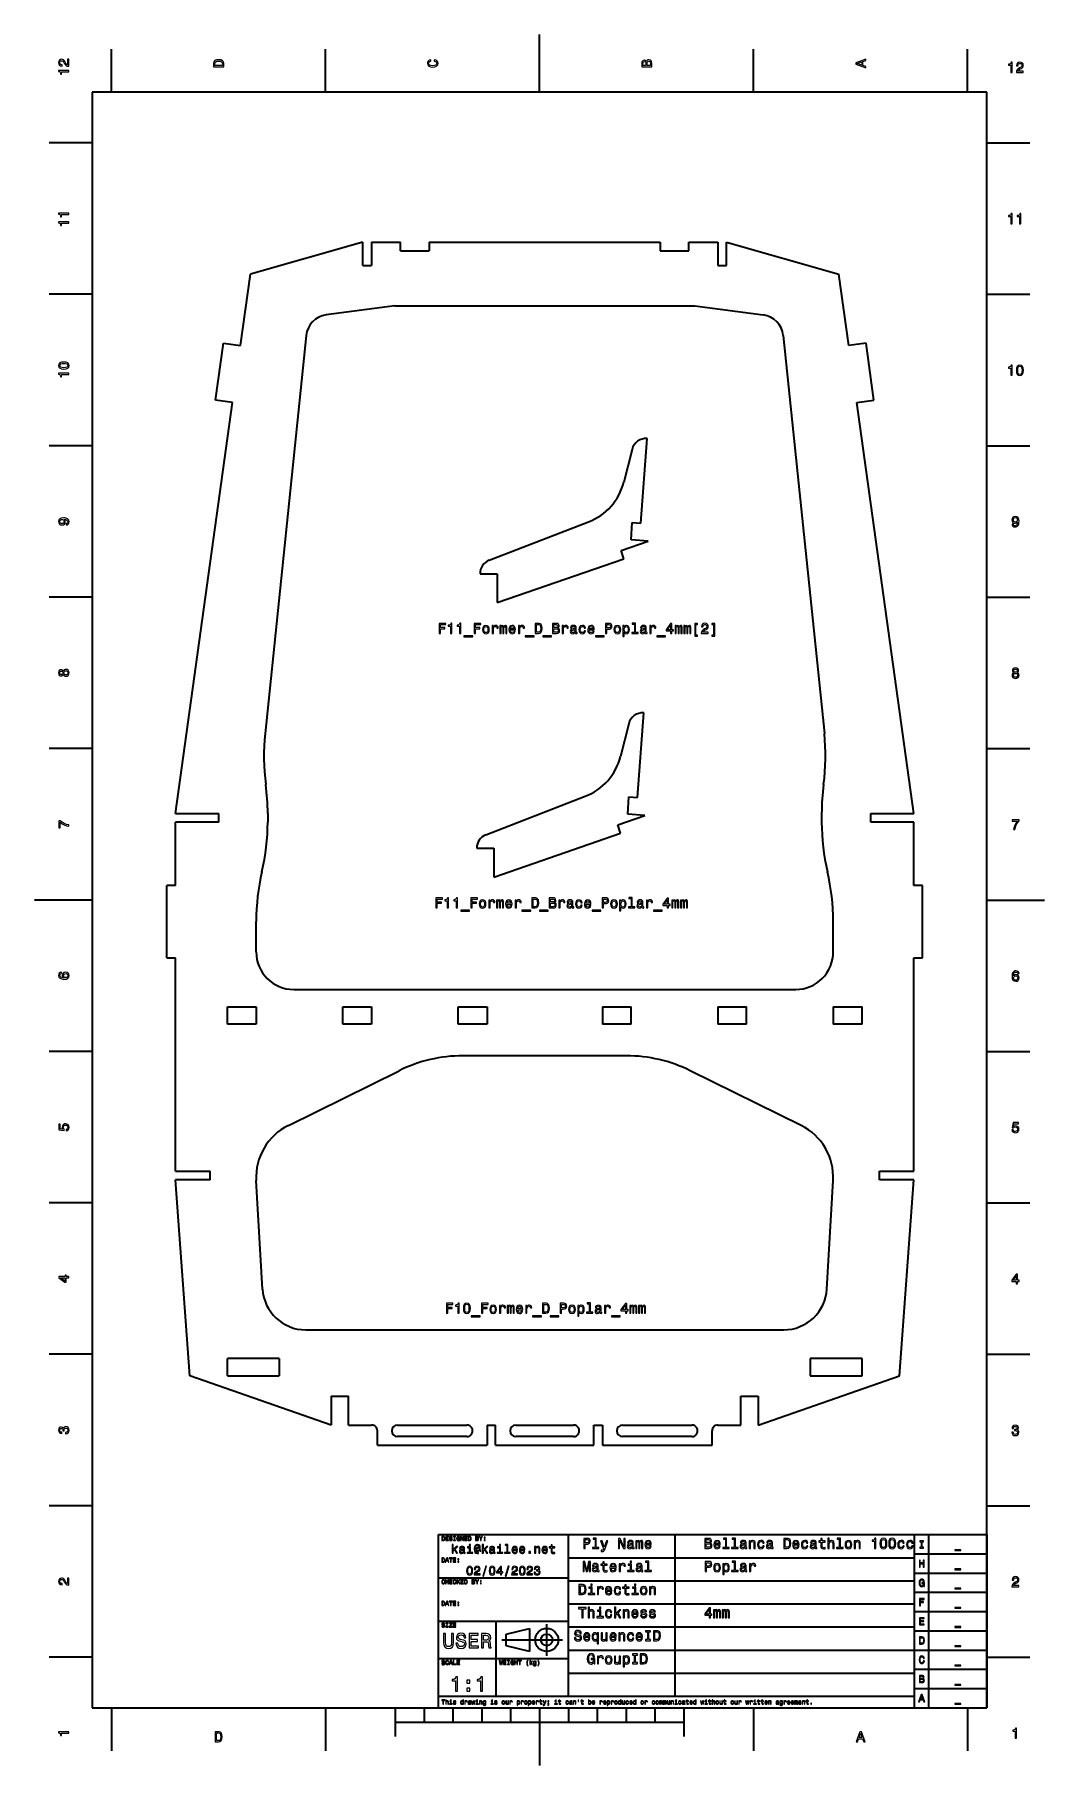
# Model space of a CAD drawing. Extents: x 0 to 350, y 0 to 600.
import ezdxf

# ---------------------------------------------------------------- set-up
doc = ezdxf.new("R2010")
doc.units = 0

msp = doc.modelspace()

# ---------------------------------------------------------------- linework, layer by layer
at = {"color": 7, "lineweight": 35}
for p, q in [((175, 580), (175, 600)), ((26.6, 580), (26.6, 595)), ((100.800003, 580), (100.800003, 595)), ((249.199997, 580), (249.199997, 595)), ((323.399994, 580), (323.399994, 595)), ((330, 580), (20, 580)), ((20, 580), (20, 20)), ((330, 20), (330, 580)), ((20, 562.5), (5, 562.5)), ((330, 562.5), (345, 562.5)), ((113.802917, 527.996399), (74.802917, 516.996399)), ((113.802917, 519.996399), (113.802917, 527.996399)), ((116.802917, 527.996399), (126.802917, 527.996399)), ((116.802917, 527.996399), (116.802917, 519.996399)), ((126.802917, 524.996399), (126.802917, 527.996399)), ((126.802917, 524.996399), (136.802917, 524.996399)), ((136.802917, 527.996399), (216.802917, 527.996399)), ((136.802917, 527.996399), (136.802917, 524.996399)), ((216.802917, 527.996399), (216.802917, 524.996399)), ((216.802917, 524.996399), (226.802917, 524.996399)), ((226.802917, 527.996399), (236.802917, 527.996399)), ((226.802917, 524.996399), (226.802917, 527.996399)), ((236.802917, 527.996399), (236.802917, 519.996399)), ((239.802917, 527.996399), (278.802917, 516.996399)), ((239.802917, 519.996399), (239.802917, 527.996399)), ((71.3601, 492.234558), (74.802917, 516.996399)), ((113.802917, 519.996399), (116.802917, 519.996399)), ((236.802917, 519.996399), (239.802917, 519.996399)), ((282.245728, 492.234558), (278.802917, 516.996399)), ((20, 510), (5, 510)), ((330, 510), (345, 510)), ((124.802917, 505.996399), (101.053146, 502.829773)), ((124.802917, 505.996399), (228.802917, 505.996399)), ((228.802917, 505.996399), (252.552689, 502.829773)), ((62.66301, 473.251404), (65.417267, 493.060852)), ((65.417267, 493.060852), (71.3601, 492.234558)), ((94.153053, 495.724426), (79.858215, 357.761414)), ((259.452789, 495.724426), (273.74762, 357.761414)), ((288.188568, 493.060852), (282.245728, 492.234558)), ((290.94281, 473.251404), (288.188568, 493.060852)), ((48.802917, 329.996399), (68.605843, 472.42511)), ((68.605843, 472.42511), (62.66301, 473.251404)), ((285, 472.42511), (290.94281, 473.251404)), ((304.802917, 329.996399), (285, 472.42511)), ((20, 457.5), (5, 457.5)), ((207.096771, 456.230652), (204.210327, 444.828064)), ((210.151794, 430.631226), (212.310547, 459.990204)), ((330, 457.5), (345, 457.5)), ((157.574554, 417.761597), (192.032776, 431.081177)), ((206.719879, 424.867371), (207.159866, 430.851227)), ((207.159866, 430.851227), (210.151794, 430.631226)), ((203.256165, 421.149658), (212.703735, 424.427399)), ((204.239471, 418.315399), (203.256165, 421.149658)), ((212.703735, 424.427399), (206.719879, 424.867371)), ((160.377289, 403.0979), (204.239471, 418.315399)), ((154.377289, 413.0979), (160.377289, 413.0979)), ((160.377289, 413.0979), (160.377289, 403.0979)), ((20, 405), (5, 405)), ((330, 405), (345, 405)), ((205.943649, 361.098114), (203.05722, 349.695526)), ((208.998672, 335.498688), (211.15741, 364.857666)), ((20, 352.5), (5, 352.5)), ((330, 352.5), (345, 352.5)), ((156.421448, 322.629059), (190.879654, 335.948639)), ((205.566757, 329.734833), (206.006744, 335.718689)), ((206.006744, 335.718689), (208.998672, 335.498688)), ((48.802917, 329.996399), (63.802917, 329.996399)), ((63.802917, 326.996399), (48.802917, 326.996399)), ((48.802917, 304.996399), (48.802917, 326.996399)), ((63.802917, 326.996399), (63.802917, 329.996399)), ((80.802917, 329.996399), (80.802917, 326.996399)), ((202.103027, 326.01712), (211.550598, 329.294861)), ((203.086365, 323.182861), (202.103027, 326.01712)), ((211.550598, 329.294861), (205.566757, 329.734833)), ((272.802917, 329.996399), (272.802917, 326.996399)), ((289.802917, 326.996399), (289.802917, 329.996399)), ((289.802917, 329.996399), (304.802917, 329.996399)), ((304.802917, 326.996399), (289.802917, 326.996399)), ((304.802917, 304.996399), (304.802917, 326.996399)), ((159.224152, 307.965363), (203.086365, 323.182861)), ((153.224152, 317.965363), (159.224152, 317.965363)), ((159.224152, 317.965363), (159.224152, 307.965363)), ((20, 300), (0, 300)), ((48.802917, 304.996399), (45.802917, 304.996399)), ((45.802917, 279.996399), (45.802917, 304.996399)), ((307.802917, 304.996399), (304.802917, 304.996399)), ((307.802917, 279.996399), (307.802917, 304.996399)), ((330, 300), (350, 300)), ((76.802917, 281.996399), (76.802917, 292.587097)), ((276.802917, 281.996399), (276.802917, 292.587097)), ((45.802917, 279.996399), (48.802917, 279.996399)), ((48.802917, 205.996384), (48.802917, 279.996399)), ((304.802917, 205.996384), (304.802917, 279.996399)), ((304.802917, 279.996399), (307.802917, 279.996399)), ((89.802917, 268.996399), (263.802917, 268.996399)), ((66.802917, 262.996399), (76.802917, 262.996399)), ((66.802917, 256.996399), (66.802917, 262.996399)), ((76.802917, 262.996399), (76.802917, 256.996399)), ((106.802917, 256.996399), (106.802917, 262.996399)), ((106.802917, 262.996399), (116.802917, 262.996399)), ((116.802917, 262.996399), (116.802917, 256.996399)), ((146.802917, 256.996399), (146.802917, 262.996399)), ((146.802917, 262.996399), (156.802917, 262.996399)), ((156.802917, 262.996399), (156.802917, 256.996399)), ((196.802917, 262.996399), (206.802917, 262.996399)), ((196.802917, 262.996399), (196.802917, 256.996399)), ((206.802917, 256.996399), (206.802917, 262.996399)), ((236.802917, 262.996399), (246.802917, 262.996399)), ((236.802917, 262.996399), (236.802917, 256.996399)), ((246.802917, 256.996399), (246.802917, 262.996399)), ((276.802917, 262.996399), (286.802917, 262.996399)), ((276.802917, 262.996399), (276.802917, 256.996399)), ((286.802917, 256.996399), (286.802917, 262.996399)), ((76.802917, 256.996399), (66.802917, 256.996399)), ((116.802917, 256.996399), (106.802917, 256.996399)), ((156.802917, 256.996399), (146.802917, 256.996399)), ((206.802917, 256.996399), (196.802917, 256.996399)), ((246.802917, 256.996399), (236.802917, 256.996399)), ((286.802917, 256.996399), (276.802917, 256.996399)), ((20, 247.5), (5, 247.5)), ((330, 247.5), (345, 247.5)), ((87.944305, 221.858475), (126.333618, 240.824173)), ((205.125671, 245.996384), (148.480164, 245.996384)), ((265.66153, 221.858475), (227.272217, 240.824173)), ((48.802917, 205.996384), (60.802917, 205.996384)), ((60.802917, 202.996384), (60.802917, 205.996384)), ((292.802917, 202.996384), (292.802917, 205.996384)), ((292.802917, 205.996384), (304.802917, 205.996384)), ((60.802917, 202.996384), (48.802917, 202.996384)), ((53.802917, 134.996384), (48.802917, 202.996384)), ((78.992622, 165.138336), (76.83567, 202.783295)), ((274.61322, 165.138336), (276.770172, 202.783295)), ((304.802917, 202.996384), (292.802917, 202.996384)), ((299.802917, 134.996384), (304.802917, 202.996384)), ((20, 195), (5, 195)), ((330, 195), (345, 195)), ((93.968063, 150.996384), (259.637756, 150.996384)), ((20, 142.5), (5, 142.5)), ((66.802917, 134.996384), (66.802917, 140.996384)), ((84.802917, 140.996384), (66.802917, 140.996384)), ((84.802917, 140.996384), (84.802917, 134.996384)), ((268.802917, 140.996384), (268.802917, 134.996384)), ((286.802917, 140.996384), (268.802917, 140.996384)), ((286.802917, 134.996384), (286.802917, 140.996384)), ((330, 142.5), (345, 142.5)), ((102.802917, 117.996384), (53.802917, 134.996384)), ((66.802917, 134.996384), (84.802917, 134.996384)), ((250.802917, 117.996384), (299.802917, 134.996384)), ((268.802917, 134.996384), (286.802917, 134.996384)), ((102.802917, 127.996384), (102.802917, 117.996384)), ((102.802917, 127.996384), (108.802917, 127.996384)), ((108.802917, 117.996384), (108.802917, 127.996384)), ((244.802917, 117.996384), (244.802917, 127.996384)), ((244.802917, 127.996384), (250.802917, 127.996384)), ((250.802917, 127.996384), (250.802917, 117.996384)), ((108.802917, 117.996384), (116.802917, 117.996384)), ((118.802917, 110.996384), (118.802917, 115.996384)), ((125.802917, 117.996384), (149.802917, 117.996384)), ((156.802917, 117.996384), (156.802917, 110.996384)), ((156.802917, 117.996384), (159.802917, 117.996384)), ((159.802917, 110.996384), (159.802917, 117.996384)), ((166.802917, 117.996384), (186.802917, 117.996384)), ((193.802917, 110.996384), (193.802917, 117.996384)), ((193.802917, 117.996384), (196.802917, 117.996384)), ((196.802917, 117.996384), (196.802917, 110.996384)), ((203.802917, 117.996384), (227.802917, 117.996384)), ((234.802917, 110.996384), (234.802917, 115.996384)), ((236.802917, 117.996384), (244.802917, 117.996384)), ((118.802917, 110.996384), (156.802917, 110.996384)), ((149.802917, 113.996384), (125.802917, 113.996384)), ((159.802917, 110.996384), (193.802917, 110.996384)), ((186.802917, 113.996384), (166.802917, 113.996384)), ((196.802917, 110.996384), (234.802917, 110.996384)), ((227.802917, 113.996384), (203.802917, 113.996384)), ((20, 90), (5, 90)), ((330, 90), (345, 90)), ((140, 20), (140, 80)), ((140, 80), (330, 80)), ((185, 24), (185, 80)), ((222, 24), (222, 80)), ((305, 20), (305, 80)), ((310, 20), (310, 80)), ((330, 80), (330, 20)), ((185, 72), (305, 72)), ((305, 73.333336), (330, 73.333336)), ((305, 66.666664), (330, 66.666664)), ((140, 65), (185, 65)), ((185, 64), (305, 64)), ((305, 60), (330, 60)), ((185, 56), (305, 56)), ((140, 50), (185, 50)), ((160, 24), (160, 50)), ((177.5, 38), (177.5, 49)), ((185, 48), (305, 48)), ((305, 53.333332), (330, 53.333332)), ((162, 43.5), (183, 43.5)), ((163.5, 45.5), (171.5, 47.5)), ((163.5, 41.5), (163.5, 45.5)), ((171.5, 47.5), (171.5, 39.5)), ((305, 46.666668), (330, 46.666668)), ((20, 37.5), (5, 37.5)), ((140, 37), (185, 37)), ((171.5, 39.5), (163.5, 41.5)), ((185, 40), (305, 40)), ((305, 40), (330, 40)), ((330, 37.5), (345, 37.5)), ((185, 32), (305, 32)), ((305, 33.333332), (330, 33.333332)), ((140, 24), (305, 24)), ((305, 26.666666), (330, 26.666666)), ((20, 20), (330, 20)), ((26.6, 20), (26.6, 5)), ((100.800003, 20), (100.800003, 5)), ((125, 20), (125, 10)), ((135, 20), (135, 15)), ((140, 20), (330, 20)), ((145, 20), (145, 15)), ((155, 20), (155, 15)), ((165, 20), (165, 15)), ((175, 20), (175, 0)), ((185, 20), (185, 15)), ((195, 20), (195, 15)), ((205, 20), (205, 15)), ((215, 20), (215, 15)), ((225, 20), (225, 10)), ((249.199997, 20), (249.199997, 5)), ((323.399994, 20), (323.399994, 5)), ((125, 15), (225, 15))]:
    msp.add_line(p, q, dxfattribs=at)
at = {"color": 7, "lineweight": 13}
for points in [[(11.833213, 589.037476), (11.833213, 591.443115), (11.399495, 591.443115), (11.399495, 589.541809), (11.162464, 589.647705), (10.965778, 589.829285), (10.607709, 590.389038), (10.456412, 590.686584), (10.239553, 591.01947), (9.987391, 591.25647), (9.689841, 591.392639), (9.351945, 591.443115), (8.928314, 591.357361), (8.595461, 591.1203), (8.383645, 590.757202), (8.307997, 590.288208), (8.393732, 589.804077), (8.630764, 589.435913), (9.009006, 589.198853), (9.508286, 589.118164), (9.57889, 589.118164), (9.57889, 589.577087), (9.538545, 589.577087), (9.195605, 589.622498), (8.943443, 589.758667), (8.782061, 589.975525), (8.726585, 590.263), (8.777018, 590.555481), (8.903098, 590.772339), (9.099784, 590.913574), (9.346902, 590.963989), (9.57889, 590.928711), (9.775576, 590.832886), (9.947046, 590.671509), (10.098343, 590.449585), (10.259726, 590.152039), (10.572406, 589.657776), (10.905259, 589.309814), (11.308718, 589.103027), (11.818084, 589.037476)], [(62.033211, 589.994934), (62.033211, 588.829956), (65.533211, 588.829956), (65.533211, 589.994934), (65.422256, 590.544678), (65.084366, 590.953186), (64.534653, 591.205322), (63.783211, 591.296143), (63.01664, 591.215454), (62.714046, 591.114563), (62.47197, 590.973328), (62.144161, 590.564819), (62.063469, 590.297546)], [(62.451797, 589.959656), (62.527447, 590.342957), (62.759434, 590.605164), (63.172981, 590.761536), (63.783211, 590.811951), (64.373268, 590.75647), (64.786812, 590.600159), (65.033928, 590.332886), (65.114624, 589.959656), (65.114624, 589.299011), (62.451797, 589.299011)], [(138.432053, 590.817017), (138.855682, 590.716125), (139.158279, 590.549744), (139.344879, 590.317749), (139.405396, 590.04541), (139.314606, 589.71759), (139.042282, 589.460388), (138.59848, 589.28894), (137.9832, 589.233459), (137.372971, 589.28894), (136.924118, 589.455322), (136.651794, 589.712524), (136.555969, 590.04541), (136.6064, 590.287476), (136.747604, 590.494263), (136.974548, 590.65564), (137.287231, 590.766602), (137.287231, 591.245667), (136.808121, 591.09436), (136.445023, 590.832153), (136.218063, 590.47406), (136.137375, 590.04541), (136.263458, 589.510803), (136.616486, 589.102295), (137.196457, 588.840088), (137.9832, 588.749268), (138.769943, 588.840088), (139.349915, 589.102295), (139.707977, 589.510803), (139.829025, 590.04541), (139.7332, 590.514404), (139.465912, 590.892639), (139.027145, 591.159973), (138.432053, 591.301147)], [(212.042007, 590.630432), (211.749496, 590.983459), (211.552811, 591.074219), (211.31073, 591.104492), (210.932495, 591.03894), (210.660156, 590.842224), (210.493729, 590.524475), (210.433212, 590.080688), (210.433212, 588.835022), (213.933212, 588.835022), (213.933212, 590.151306), (213.86261, 590.6203), (213.655838, 590.968323), (213.328018, 591.185181), (212.884216, 591.260803), (212.58667, 591.215454), (212.339554, 591.09436), (212.15799, 590.897705)], [(211.885666, 589.984863), (211.885666, 589.299011), (210.851807, 589.299011), (210.851807, 590.025208), (210.882065, 590.297546), (210.972839, 590.489197), (211.129181, 590.605164), (211.36116, 590.645569), (211.593155, 590.600159), (211.754532, 590.479126), (211.855408, 590.272339)], [(213.514618, 590.095825), (213.514618, 589.299011), (212.309296, 589.299011), (212.309296, 590.050415), (212.344589, 590.368164), (212.4505, 590.595093), (212.632065, 590.731262), (212.894302, 590.776672), (213.171692, 590.731262), (213.363327, 590.605164), (213.479324, 590.393372)], [(288.133209, 588.466858), (288.133209, 588.930847), (287.104401, 589.299011), (287.104401, 590.695984), (288.133209, 591.064148), (288.133209, 591.538208), (284.628174, 590.257202), (284.628174, 589.742798)], [(286.67572, 589.460388), (285.132477, 590), (286.67572, 590.539612)], [(338.391235, 586.916809), (338.850159, 586.916809), (338.850159, 590.442017), (338.507202, 590.442017), (338.416443, 590.134399), (338.234894, 589.927612), (337.95752, 589.80658), (337.574219, 589.766235), (337.574219, 589.408142), (338.391235, 589.408142)], [(340.287476, 586.916809), (342.693085, 586.916809), (342.693085, 587.350525), (340.791809, 587.350525), (340.897705, 587.587585), (341.079254, 587.784241), (341.639069, 588.142334), (341.936615, 588.29364), (342.26947, 588.510498), (342.5065, 588.762634), (342.64267, 589.060181), (342.693085, 589.398071), (342.607361, 589.821716), (342.370331, 590.154541), (342.007202, 590.366394), (341.538208, 590.442017), (341.054047, 590.356262), (340.685883, 590.119263), (340.448853, 589.741028), (340.368164, 589.24176), (340.368164, 589.171143), (340.827087, 589.171143), (340.827087, 589.211487), (340.872498, 589.554443), (341.008667, 589.80658), (341.225525, 589.967957), (341.51297, 590.023438), (341.805481, 589.973022), (342.022339, 589.846924), (342.163544, 589.650269), (342.213989, 589.403137), (342.17868, 589.171143), (342.082855, 588.974426), (341.921478, 588.802979), (341.699585, 588.651672), (341.402039, 588.490295), (340.907806, 588.177612), (340.559814, 587.844788), (340.353027, 587.441284), (340.287476, 586.931946)], [(11.833213, 587.141235), (11.833213, 587.600159), (8.307997, 587.600159), (8.307997, 587.257202), (8.615633, 587.166443), (8.822406, 586.984863), (8.943443, 586.70752), (8.983789, 586.324219), (9.341858, 586.324219), (9.341858, 587.141235)], [(11.833213, 537.677246), (11.833213, 538.136169), (8.307997, 538.136169), (8.307997, 537.793213), (8.615634, 537.702454), (8.822406, 537.520935), (8.943443, 537.24353), (8.983789, 536.860229), (9.341859, 536.860229), (9.341859, 537.677246)], [(11.833213, 534.641235), (11.833213, 535.100159), (8.307997, 535.100159), (8.307997, 534.757202), (8.615633, 534.666443), (8.822406, 534.484863), (8.943443, 534.20752), (8.983789, 533.824219), (9.341858, 533.824219), (9.341858, 534.641235)], [(338.391235, 534.416809), (338.850159, 534.416809), (338.850159, 537.942017), (338.507202, 537.942017), (338.416443, 537.634399), (338.234894, 537.427612), (337.95752, 537.30658), (337.574219, 537.266235), (337.574219, 536.908142), (338.391235, 536.908142)], [(341.427246, 534.416809), (341.886169, 534.416809), (341.886169, 537.942017), (341.543243, 537.942017), (341.452454, 537.634399), (341.270905, 537.427612), (340.99353, 537.30658), (340.610229, 537.266235), (340.610229, 536.908142), (341.427246, 536.908142)], [(10.123559, 484.052612), (10.915345, 484.128265), (11.480187, 484.365295), (11.823127, 484.74353), (11.934077, 485.268036), (11.823127, 485.787476), (11.480187, 486.16571), (10.915346, 486.397705), (10.123559, 486.478394), (9.336815, 486.397705), (9.024136, 486.30188), (8.766931, 486.16571), (8.423991, 485.787476), (8.307997, 485.268036), (8.423991, 484.74353), (8.771974, 484.365295), (9.336815, 484.128265)], [(11.833213, 482.141235), (11.833213, 482.600159), (8.307997, 482.600159), (8.307997, 482.257202), (8.615633, 482.166443), (8.822406, 481.984894), (8.943443, 481.70752), (8.983789, 481.324219), (9.341858, 481.324219), (9.341858, 482.141235)], [(10.123559, 484.536743), (9.513329, 484.577087), (9.074568, 484.703186), (8.817363, 484.930115), (8.726585, 485.268036), (8.817363, 485.600891), (9.074568, 485.82782), (9.513329, 485.953918), (10.123559, 485.994263), (10.738832, 485.953918), (11.177593, 485.82782), (11.434798, 485.600891), (11.520533, 485.268036), (11.434798, 484.930115), (11.177593, 484.703186), (10.738832, 484.577087)], [(338.391235, 481.916779), (338.850159, 481.916779), (338.850159, 485.441986), (338.507202, 485.441986), (338.416443, 485.134369), (338.234894, 484.927582), (337.95752, 484.806549), (337.574219, 484.766205), (337.574219, 484.408142), (338.391235, 484.408142)], [(340.302612, 483.626434), (340.378265, 482.834656), (340.615295, 482.269806), (340.99353, 481.92688), (341.518036, 481.815918), (342.037476, 481.92688), (342.41571, 482.269806), (342.647705, 482.834656), (342.728394, 483.626434), (342.647705, 484.413177), (342.55188, 484.725861), (342.41571, 484.983063), (342.037476, 485.325989), (341.518036, 485.441986), (340.99353, 485.325989), (340.615295, 484.978027), (340.378265, 484.413177)], [(340.786743, 483.626434), (340.827087, 484.236664), (340.953186, 484.675415), (341.180115, 484.932617), (341.518036, 485.023407), (341.850891, 484.932617), (342.07782, 484.675415), (342.203918, 484.236664), (342.244263, 483.626434), (342.203918, 483.011169), (342.07782, 482.572388), (341.850891, 482.315186), (341.518036, 482.229462), (341.180115, 482.315186), (340.953186, 482.572388), (340.827087, 483.011169)], [(10.965777, 430.039642), (11.364193, 430.115265), (11.671829, 430.332153), (11.863472, 430.675079), (11.934077, 431.128967), (11.898775, 431.426514), (11.807997, 431.693817), (11.651657, 431.920746), (11.429754, 432.112396), (11.152377, 432.263702), (10.809438, 432.374634), (10.416066, 432.440216), (9.962175, 432.465424), (9.251081, 432.3797), (8.731628, 432.132568), (8.418947, 431.739197), (8.307997, 431.199585), (8.398775, 430.705353), (8.64085, 430.332153), (9.014049, 430.090057), (9.483068, 430.009369), (9.967218, 430.090057), (10.335374, 430.327087), (10.567363, 430.680115), (10.643011, 431.128967), (10.54719, 431.603027), (10.254683, 431.96109), (10.814481, 431.880402), (11.212896, 431.719025), (11.449927, 431.471893), (11.525576, 431.134003), (11.490273, 430.871765), (11.379322, 430.680115), (11.202809, 430.554047), (10.965777, 430.503601)], [(338.789642, 430.28421), (338.865265, 429.885803), (339.082153, 429.578156), (339.425079, 429.386505), (339.878967, 429.315918), (340.176514, 429.351227), (340.443817, 429.441986), (340.670746, 429.598328), (340.862396, 429.820251), (341.013702, 430.097626), (341.124634, 430.440552), (341.190216, 430.833923), (341.215424, 431.287811), (341.1297, 431.998901), (340.882568, 432.518372), (340.489197, 432.831055), (339.949585, 432.941986), (339.455353, 432.851227), (339.082153, 432.609131), (338.840057, 432.235931), (338.759369, 431.766937), (338.840057, 431.282776), (339.077087, 430.914612), (339.430115, 430.682617), (339.878967, 430.606995), (340.353027, 430.702789), (340.71109, 430.9953), (340.630402, 430.435516), (340.469025, 430.037109), (340.221893, 429.800049), (339.884003, 429.724426), (339.621765, 429.759705), (339.430115, 429.870667), (339.304047, 430.04718), (339.253601, 430.28421)], [(339.248566, 431.771973), (339.299011, 432.084656), (339.440216, 432.331757), (339.662109, 432.488098), (339.949585, 432.543579), (340.247131, 432.488098), (340.47406, 432.331757), (340.615265, 432.089691), (340.670746, 431.777008), (340.615265, 431.45929), (340.47406, 431.22226), (340.242096, 431.075989), (339.934448, 431.025574), (339.657074, 431.075989), (339.440216, 431.22226), (339.299011, 431.454254)], [(9.478025, 430.498566), (9.165345, 430.549011), (8.918227, 430.690216), (8.761887, 430.912109), (8.706411, 431.199585), (8.761887, 431.497131), (8.918227, 431.72406), (9.160302, 431.865265), (9.472982, 431.920746), (9.790706, 431.865265), (10.027738, 431.72406), (10.173991, 431.492096), (10.224423, 431.184448), (10.173991, 430.907074), (10.027738, 430.690216), (9.795749, 430.549011)], [(207.870987, 395.642212), (207.870987, 392.767578), (206.95816, 392.767578), (206.95816, 392.394379), (209.222565, 392.394379), (209.222565, 392.767578), (208.314789, 392.767578), (208.314789, 396.015411), (207.175018, 396.015411), (207.175018, 395.642212)], [(140.206009, 392.394379), (140.675034, 392.394379), (140.675034, 394.003174), (142.147659, 394.003174), (142.147659, 394.421753), (140.675034, 394.421753), (140.675034, 395.470734), (142.48555, 395.470734), (142.48555, 395.894379), (140.206009, 395.894379)], [(144.18512, 392.394379), (144.644058, 392.394379), (144.644058, 395.919586), (144.301117, 395.919586), (144.210342, 395.611969), (144.028778, 395.405182), (143.751404, 395.284149), (143.368118, 395.243805), (143.368118, 394.885742), (144.18512, 394.885742)], [(147.221146, 392.394379), (147.680069, 392.394379), (147.680069, 395.919586), (147.337143, 395.919586), (147.246353, 395.611969), (147.064804, 395.405182), (146.78743, 395.284149), (146.404144, 395.243805), (146.404144, 394.885742), (147.221146, 394.885742)], [(148.829926, 391.55719), (148.829926, 391.204163), (151.865952, 391.204163), (151.865952, 391.55719)], [(152.350098, 392.394379), (152.819122, 392.394379), (152.819122, 394.003174), (154.291748, 394.003174), (154.291748, 394.421753), (152.819122, 394.421753), (152.819122, 395.470734), (154.629639, 395.470734), (154.629639, 395.894379), (152.350098, 395.894379)], [(155.244919, 393.745972), (155.325607, 393.130676), (155.557602, 392.676788), (155.925751, 392.394379), (156.419983, 392.298553), (156.90918, 392.394379), (157.277344, 392.671753), (157.509323, 393.125641), (157.595062, 393.745972), (157.509323, 394.361237), (157.277344, 394.82016), (156.90918, 395.097534), (156.419983, 395.198425), (155.925751, 395.097534), (155.557602, 394.815125), (155.325607, 394.361237)], [(155.698807, 393.751007), (155.744202, 394.204895), (155.885406, 394.532715), (156.11235, 394.734436), (156.419983, 394.805054), (156.72258, 394.734436), (156.949524, 394.53775), (157.090744, 394.204895), (157.141174, 393.751007), (157.090744, 393.292084), (156.949524, 392.959229), (156.72258, 392.757477), (156.419983, 392.691925), (156.11235, 392.757477), (155.885406, 392.959229), (155.744202, 393.292084)], [(158.578491, 392.394379), (159.022293, 392.394379), (159.022293, 393.942657), (159.067688, 394.315857), (159.203857, 394.58313), (159.425751, 394.744537), (159.723297, 394.799988), (159.945206, 394.764709), (160.111633, 394.663818), (160.212494, 394.492371), (160.247803, 394.260376), (160.696655, 394.260376), (160.636124, 394.668884), (160.469696, 394.961395), (160.192322, 395.137909), (159.814087, 395.198425), (159.556885, 395.158081), (159.334976, 395.05719), (159.13829, 394.885742), (158.981949, 394.653748), (158.981949, 395.1026), (158.578491, 395.1026)], [(161.271576, 392.394379), (161.680084, 392.394379), (161.680084, 394.204895), (161.705292, 394.477234), (161.780945, 394.67392), (161.896942, 394.789917), (162.048233, 394.835297), (162.169266, 394.794952), (162.249969, 394.694092), (162.290314, 394.522614), (162.305435, 394.295685), (162.305435, 392.394379), (162.688721, 392.394379), (162.688721, 394.204895), (162.713943, 394.472198), (162.789581, 394.668884), (162.910629, 394.789917), (163.06192, 394.835297), (163.182953, 394.794952), (163.263657, 394.694092), (163.314087, 394.295685), (163.314087, 392.394379), (163.72258, 392.394379), (163.72258, 394.265411), (163.697372, 394.653748), (163.616669, 394.951294), (163.455292, 395.132843), (163.193054, 395.198425), (162.885406, 395.097534), (162.648376, 394.805054), (162.461777, 395.092499), (162.149094, 395.198425), (161.861633, 395.097534), (161.664948, 394.815125), (161.664948, 395.1026), (161.271576, 395.1026)], [(164.872437, 393.619873), (166.647659, 393.619873), (166.652695, 393.82666), (166.572006, 394.406616), (166.350098, 394.840332), (165.997086, 395.1026), (165.528061, 395.198425), (165.069122, 395.097534), (164.716095, 394.815125), (164.489151, 394.356201), (164.408463, 393.751007), (164.484116, 393.130676), (164.71106, 392.676788), (165.059036, 392.394379), (165.512924, 392.298553), (165.906296, 392.364105), (166.229065, 392.535583), (166.466095, 392.807922), (166.602264, 393.171021), (166.163513, 393.171021), (166.072723, 392.969299), (165.941605, 392.818024), (165.568405, 392.69696), (165.280945, 392.752441), (165.064087, 392.928955), (164.922867, 393.216431), (164.872437, 393.604767)], [(164.872437, 393.993073), (164.927917, 394.341064), (165.064087, 394.598267), (165.270859, 394.754608), (165.543182, 394.810089), (165.810486, 394.754608), (166.017258, 394.598267), (166.143341, 394.341064), (166.188721, 393.993073)], [(167.686554, 392.394379), (168.130371, 392.394379), (168.130371, 393.942657), (168.175751, 394.315857), (168.31192, 394.58313), (168.533829, 394.744537), (168.831375, 394.799988), (169.053268, 394.764709), (169.219696, 394.663818), (169.320572, 394.492371), (169.355865, 394.260376), (169.804718, 394.260376), (169.744202, 394.668884), (169.577774, 394.961395), (169.300385, 395.137909), (168.92215, 395.198425), (168.664948, 395.158081), (168.443039, 395.05719), (168.246353, 394.885742), (168.090027, 394.653748), (168.090027, 395.1026), (167.686554, 395.1026)], [(170.082092, 391.55719), (170.082092, 391.204163), (173.118118, 391.204163), (173.118118, 391.55719)], [(174.631088, 395.894379), (173.466095, 395.894379), (173.466095, 392.394379), (174.631088, 392.394379), (175.180786, 392.505341), (175.589294, 392.843231), (175.841461, 393.392944), (175.932236, 394.144379), (175.851547, 394.91095), (175.750671, 395.213531), (175.609467, 395.455627), (175.200958, 395.783417), (174.933685, 395.864105)], [(174.595779, 395.4758), (174.979065, 395.400146), (175.241318, 395.168152), (175.397644, 394.754608), (175.44809, 394.144379), (175.392609, 393.554321), (175.236267, 393.140778), (174.968979, 392.893646), (174.595779, 392.812958), (173.93512, 392.812958), (173.93512, 395.4758)], [(176.154144, 391.55719), (176.154144, 391.204163), (179.190155, 391.204163), (179.190155, 391.55719)], [(181.338577, 394.285583), (181.691605, 394.578094), (181.782379, 394.77478), (181.812637, 395.016846), (181.74707, 395.395111), (181.550385, 395.667419), (181.232666, 395.833862), (180.788864, 395.894379), (179.543182, 395.894379), (179.543182, 392.394379), (180.859467, 392.394379), (181.328491, 392.464996), (181.676468, 392.671753), (181.893326, 392.999573), (181.968979, 393.443359), (181.923584, 393.740906), (181.802551, 393.988037), (181.605865, 394.169586)], [(180.693039, 394.441925), (180.007156, 394.441925), (180.007156, 395.4758), (180.733383, 395.4758), (181.005722, 395.445526), (181.197357, 395.354767), (181.313354, 395.198425), (181.353699, 394.966431), (181.308319, 394.734436), (181.187286, 394.573059), (180.980499, 394.472198)], [(180.803986, 392.812958), (180.007156, 392.812958), (180.007156, 394.018311), (180.758606, 394.018311), (181.076324, 393.983002), (181.303268, 393.877075), (181.439438, 393.695526), (181.484833, 393.433289), (181.439438, 393.155914), (181.313354, 392.964264), (181.101547, 392.848267)], [(182.866669, 392.394379), (183.310471, 392.394379), (183.310471, 393.942657), (183.355865, 394.315857), (183.492035, 394.58313), (183.713928, 394.744537), (184.011475, 394.799988), (184.233383, 394.764709), (184.399811, 394.663818), (184.500671, 394.492371), (184.53598, 394.260376), (184.984833, 394.260376), (184.924316, 394.668884), (184.757874, 394.961395), (184.480499, 395.137909), (184.102264, 395.198425), (183.845062, 395.158081), (183.623154, 395.05719), (183.426468, 394.885742), (183.270126, 394.653748), (183.270126, 395.1026), (182.866669, 395.1026)], [(187.345062, 392.747406), (187.345062, 392.732269), (187.37027, 392.560791), (187.445923, 392.439758), (187.763641, 392.343933), (188.010757, 392.384277), (188.010757, 392.727234), (187.904846, 392.712097), (187.763641, 392.777649), (187.738434, 392.979401), (187.738434, 394.381409), (187.677917, 394.739471), (187.501404, 394.991638), (187.193756, 395.142944), (186.76004, 395.198425), (186.336411, 395.137909), (186.023727, 394.966431), (185.827042, 394.699127), (185.761475, 394.3461), (185.761475, 394.315857), (186.159897, 394.315857), (186.195206, 394.527649), (186.306152, 394.678955), (186.487701, 394.769745), (186.744904, 394.805054), (186.992035, 394.779816), (187.168549, 394.704163), (187.274445, 394.573059), (187.309753, 394.39151), (187.289581, 394.179688), (187.208893, 394.073761), (187.007156, 394.023346), (186.628922, 393.983002), (186.195206, 393.892212), (185.887558, 393.730835), (185.706009, 393.478668), (185.650528, 393.105469), (185.700958, 392.772614), (185.8573, 392.525513), (186.109467, 392.369171), (186.457443, 392.31369), (186.926468, 392.419586)], [(187.294617, 393.342499), (187.2341, 393.080261), (187.072723, 392.87854), (186.830643, 392.747406), (186.533096, 392.702026), (186.341461, 392.727234), (186.205292, 392.807922), (186.119553, 392.949127), (186.09433, 393.145813), (186.114502, 393.322327), (186.195206, 393.448425), (186.517975, 393.58963), (186.926468, 393.650146), (187.294617, 393.771179)], [(190.49707, 394.204895), (190.935837, 394.204895), (190.845062, 394.608368), (190.628204, 394.926086), (190.290298, 395.122772), (189.851532, 395.198425), (189.367386, 395.097534), (188.999237, 394.815125), (188.767242, 394.356201), (188.686554, 393.740906), (188.762207, 393.130676), (188.989151, 392.676788), (189.347214, 392.394379), (189.836411, 392.298553), (190.270126, 392.374207), (190.608032, 392.586029), (190.840012, 392.918884), (190.940872, 393.362671), (190.517242, 393.362671), (190.441589, 393.080261), (190.300385, 392.868439), (190.098663, 392.737305), (189.851532, 392.69696), (189.5439, 392.762543), (189.322006, 392.964264), (189.185837, 393.292084), (189.140442, 393.756042), (189.185837, 394.20993), (189.327042, 394.53775), (189.553986, 394.739471), (189.851532, 394.810089), (190.113785, 394.764709), (190.310471, 394.648712), (190.441589, 394.457062)], [(192.19664, 393.619873), (193.971863, 393.619873), (193.976898, 393.82666), (193.89621, 394.406616), (193.674301, 394.840332), (193.321274, 395.1026), (192.852264, 395.198425), (192.393326, 395.097534), (192.040298, 394.815125), (191.813354, 394.356201), (191.732666, 393.751007), (191.808319, 393.130676), (192.035248, 392.676788), (192.38324, 392.394379), (192.837128, 392.298553), (193.230499, 392.364105), (193.553268, 392.535583), (193.790298, 392.807922), (193.926468, 393.171021), (193.487701, 393.171021), (193.396927, 392.969299), (193.265808, 392.818024), (192.892609, 392.69696), (192.605133, 392.752441), (192.388275, 392.928955), (192.24707, 393.216431), (192.19664, 393.604767)], [(192.19664, 393.993073), (192.252106, 394.341064), (192.388275, 394.598267), (192.595062, 394.754608), (192.867386, 394.810089), (193.134674, 394.754608), (193.341461, 394.598267), (193.467529, 394.341064), (193.512924, 393.993073)], [(194.37027, 391.55719), (194.37027, 391.204163), (197.406296, 391.204163), (197.406296, 391.55719)], [(197.860184, 392.394379), (198.324158, 392.394379), (198.324158, 393.87204), (198.838562, 393.87204), (199.358017, 393.897247), (199.771561, 394.073761), (200.038849, 394.416718), (200.129639, 394.885742), (200.059021, 395.319458), (199.8573, 395.637177), (199.524445, 395.828827), (199.070557, 395.894379), (197.860184, 395.894379)], [(198.944473, 395.465698), (199.24707, 395.435455), (199.468964, 395.33963), (199.600098, 395.163116), (199.645477, 394.885742), (199.595062, 394.593231), (199.458893, 394.416718), (199.226898, 394.325928), (198.90918, 394.30072), (198.324158, 394.30072), (198.324158, 395.465698)], [(200.785248, 393.745972), (200.865936, 393.130676), (201.097931, 392.676788), (201.466095, 392.394379), (201.960327, 392.298553), (202.449524, 392.394379), (202.817673, 392.671753), (203.049667, 393.125641), (203.135406, 393.745972), (203.049667, 394.361237), (202.817673, 394.82016), (202.449524, 395.097534), (201.960327, 395.198425), (201.466095, 395.097534), (201.097931, 394.815125), (200.865936, 394.361237)], [(201.239136, 393.751007), (201.284531, 394.204895), (201.425751, 394.532715), (201.652679, 394.734436), (201.960327, 394.805054), (202.262924, 394.734436), (202.489868, 394.53775), (202.631073, 394.204895), (202.681503, 393.751007), (202.631073, 393.292084), (202.489868, 392.959229), (202.262924, 392.757477), (201.960327, 392.691925), (201.652679, 392.757477), (201.425751, 392.959229), (201.284531, 393.292084)], [(204.370987, 394.68399), (204.370987, 395.1026), (203.927185, 395.1026), (203.927185, 391.345398), (204.370987, 391.345398), (204.370987, 392.807922), (204.527328, 392.570892), (204.703842, 392.414551), (205.147644, 392.298553), (205.571274, 392.394379), (205.904129, 392.681854), (206.120987, 393.135742), (206.201675, 393.751007), (206.120987, 394.361237), (205.904129, 394.815125), (205.571274, 395.097534), (205.147644, 395.198425), (204.905579, 395.168152), (204.698792, 395.072327), (204.522278, 394.91095)], [(205.071991, 392.69696), (204.774445, 392.762543), (204.557587, 392.964264), (204.421417, 393.292084), (204.376038, 393.751007), (204.421417, 394.204895), (204.557587, 394.532715), (204.774445, 394.729401), (205.071991, 394.799988), (205.34433, 394.729401), (205.561188, 394.527649), (205.697357, 394.19986), (205.747787, 393.751007), (205.697357, 393.297119), (205.561188, 392.964264), (205.34433, 392.762543)], [(211.63324, 392.747406), (211.63324, 392.732269), (211.658447, 392.560791), (211.7341, 392.439758), (212.051819, 392.343933), (212.29895, 392.384277), (212.29895, 392.727234), (212.193039, 392.712097), (212.051819, 392.777649), (212.026611, 392.979401), (212.026611, 394.381409), (211.966095, 394.739471), (211.789581, 394.991638), (211.481934, 395.142944), (211.048218, 395.198425), (210.624603, 395.137909), (210.31192, 394.966431), (210.115234, 394.699127), (210.049667, 394.3461), (210.049667, 394.315857), (210.44809, 394.315857), (210.483383, 394.527649), (210.59433, 394.678955), (210.775879, 394.769745), (211.033096, 394.805054), (211.280212, 394.779816), (211.456726, 394.704163), (211.562622, 394.573059), (211.597931, 394.39151), (211.577759, 394.179688), (211.49707, 394.073761), (211.295349, 394.023346), (210.917099, 393.983002), (210.483383, 393.892212), (210.175751, 393.730835), (209.994186, 393.478668), (209.938721, 393.105469), (209.989136, 392.772614), (210.145477, 392.525513), (210.397644, 392.369171), (210.745636, 392.31369), (211.214661, 392.419586)], [(211.582794, 393.342499), (211.522278, 393.080261), (211.360901, 392.87854), (211.118835, 392.747406), (210.821289, 392.702026), (210.629639, 392.727234), (210.493469, 392.807922), (210.40773, 392.949127), (210.382507, 393.145813), (210.402679, 393.322327), (210.483383, 393.448425), (210.806152, 393.58963), (211.214661, 393.650146), (211.582794, 393.771179)], [(213.226898, 392.394379), (213.670715, 392.394379), (213.670715, 393.942657), (213.716095, 394.315857), (213.852264, 394.58313), (214.074158, 394.744537), (214.371704, 394.799988), (214.593613, 394.764709), (214.76004, 394.663818), (214.860901, 394.492371), (214.89621, 394.260376), (215.345062, 394.260376), (215.284546, 394.668884), (215.118103, 394.961395), (214.840729, 395.137909), (214.462494, 395.198425), (214.205292, 395.158081), (213.983383, 395.05719), (213.786697, 394.885742), (213.630356, 394.653748), (213.630356, 395.1026), (213.226898, 395.1026)], [(215.622437, 391.55719), (215.622437, 391.204163), (218.658463, 391.204163), (218.658463, 391.55719)], [(220.453857, 392.394379), (220.907745, 392.394379), (220.907745, 393.26181), (221.407013, 393.26181), (221.407013, 393.665283), (220.907745, 393.665283), (220.907745, 395.818726), (220.448807, 395.818726), (218.915665, 393.705627), (218.915665, 393.26181), (220.453857, 393.26181)], [(219.339294, 393.665283), (220.453857, 395.233704), (220.453857, 393.665283)], [(221.992035, 392.394379), (222.400543, 392.394379), (222.400543, 394.204895), (222.425751, 394.477234), (222.501404, 394.67392), (222.617401, 394.789917), (222.768707, 394.835297), (222.88974, 394.794952), (222.970428, 394.694092), (223.010773, 394.522614), (223.025909, 394.295685), (223.025909, 392.394379), (223.40918, 392.394379), (223.40918, 394.204895), (223.434402, 394.472198), (223.51004, 394.668884), (223.631088, 394.789917), (223.782379, 394.835297), (223.903412, 394.794952), (223.984116, 394.694092), (224.034546, 394.295685), (224.034546, 392.394379), (224.443054, 392.394379), (224.443054, 394.265411), (224.417831, 394.653748), (224.337143, 394.951294), (224.175751, 395.132843), (223.913513, 395.198425), (223.605865, 395.097534), (223.368835, 394.805054), (223.182251, 395.092499), (222.869568, 395.198425), (222.582092, 395.097534), (222.385406, 394.815125), (222.385406, 395.1026), (221.992035, 395.1026)], [(225.028076, 392.394379), (225.436569, 392.394379), (225.436569, 394.204895), (225.461792, 394.477234), (225.53743, 394.67392), (225.653427, 394.789917), (225.804718, 394.835297), (225.925751, 394.794952), (226.006454, 394.694092), (226.046799, 394.522614), (226.06192, 394.295685), (226.06192, 392.394379), (226.445221, 392.394379), (226.445221, 394.204895), (226.470428, 394.472198), (226.546082, 394.668884), (226.667114, 394.789917), (226.81842, 394.835297), (226.939453, 394.794952), (227.020142, 394.694092), (227.070572, 394.295685), (227.070572, 392.394379), (227.479065, 392.394379), (227.479065, 394.265411), (227.453857, 394.653748), (227.373169, 394.951294), (227.211792, 395.132843), (226.949524, 395.198425), (226.641907, 395.097534), (226.404877, 394.805054), (226.218262, 395.092499), (225.905579, 395.198425), (225.618134, 395.097534), (225.421448, 394.815125), (225.421448, 395.1026), (225.028076, 395.1026)], [(229.234131, 391.844666), (229.234131, 395.556488), (229.773743, 395.556488), (229.773743, 395.894379), (228.790314, 395.894379), (228.790314, 391.506775), (229.773743, 391.506775), (229.773743, 391.844666)], [(231.090027, 392.394379), (233.495651, 392.394379), (233.495651, 392.828094), (231.59436, 392.828094), (231.700256, 393.065125), (231.881821, 393.26181), (232.44162, 393.619873), (232.739166, 393.771179), (233.072021, 393.988037), (233.309052, 394.240204), (233.445221, 394.53775), (233.495651, 394.875641), (233.409912, 395.299286), (233.172882, 395.632141), (232.809769, 395.843933), (232.340759, 395.919586), (231.856598, 395.833862), (231.488449, 395.596832), (231.251404, 395.218597), (231.170715, 394.719299), (231.170715, 394.648712), (231.629654, 394.648712), (231.629654, 394.689056), (231.675049, 395.031982), (231.811218, 395.284149), (232.028076, 395.445526), (232.315536, 395.501007), (232.608032, 395.450562), (232.82489, 395.324493), (232.96611, 395.127808), (233.016541, 394.880676), (232.981232, 394.648712), (232.885422, 394.452026), (232.72403, 394.280548), (232.502136, 394.129242), (232.20459, 393.967865), (231.710358, 393.655182), (231.362366, 393.322327), (231.155594, 392.918884), (231.090027, 392.409515)], [(235.285995, 391.844666), (234.746368, 391.844666), (234.746368, 391.506775), (235.729797, 391.506775), (235.729797, 395.894379), (234.746368, 395.894379), (234.746368, 395.556488), (235.285995, 395.556488)], [(9.947045, 378.124634), (10.088256, 377.867432), (10.284942, 377.690918), (10.532061, 377.579987), (10.829611, 377.544678), (11.278458, 377.625366), (11.626441, 377.857361), (11.848343, 378.235596), (11.934077, 378.75), (11.848343, 379.259369), (11.626441, 379.637604), (11.278458, 379.869598), (10.829611, 379.955322), (10.532061, 379.914978), (10.284942, 379.809082), (10.088256, 379.627533), (9.947046, 379.375366), (9.826008, 379.577087), (9.659582, 379.718292), (9.457852, 379.804047), (9.210734, 379.83429), (8.852665, 379.753601), (8.565201, 379.541779), (8.378602, 379.198853), (8.307997, 378.75), (8.378602, 378.296112), (8.565201, 377.953186), (8.852665, 377.736328), (9.210734, 377.660675), (9.457852, 377.685883), (9.659582, 377.771606)], [(9.251081, 378.139771), (9.029179, 378.180115), (8.857708, 378.301147), (8.751801, 378.492798), (8.711454, 378.75), (8.751801, 379.002167), (8.857708, 379.193817), (9.029179, 379.31485), (9.251081, 379.360229), (9.478025, 379.31485), (9.654538, 379.193817), (9.770533, 379.002167), (9.805836, 378.75), (9.76549, 378.492798), (9.654538, 378.301147), (9.478025, 378.180115)], [(10.819524, 378.028839), (10.552233, 378.074219), (10.350504, 378.220459), (10.21938, 378.447418), (10.173991, 378.75), (10.21938, 379.047546), (10.350504, 379.274506), (10.552233, 379.420746), (10.819524, 379.471191), (11.106988, 379.420746), (11.323847, 379.274506), (11.465057, 379.047546), (11.510447, 378.75), (11.465057, 378.447418), (11.323847, 378.220459), (11.106988, 378.074219)], [(339.374634, 378.802948), (339.117432, 378.661743), (338.940918, 378.465057), (338.829987, 378.217926), (338.794678, 377.92038), (338.875366, 377.471527), (339.107361, 377.123566), (339.485596, 376.901642), (340, 376.815918), (340.509369, 376.901642), (340.887604, 377.123566), (341.119598, 377.471527), (341.205322, 377.92038), (341.164978, 378.217926), (341.059082, 378.465057), (340.877533, 378.661743), (340.625366, 378.802948), (340.827087, 378.923981), (340.968292, 379.090424), (341.054047, 379.292145), (341.08429, 379.539246), (341.003601, 379.897339), (340.791779, 380.184784), (340.448853, 380.371399), (340, 380.441986), (339.546112, 380.371399), (339.203186, 380.184784), (338.986328, 379.897339), (338.910675, 379.539246), (338.935883, 379.292145), (339.021606, 379.090424)], [(339.278839, 377.930481), (339.324219, 378.197754), (339.470459, 378.399475), (339.697418, 378.530609), (340, 378.575989), (340.297546, 378.530609), (340.524506, 378.399475), (340.670746, 378.197754), (340.721191, 377.930481), (340.670746, 377.643005), (340.524506, 377.426147), (340.297546, 377.284943), (340, 377.239532), (339.697418, 377.284943), (339.470459, 377.426147), (339.324219, 377.643005)], [(339.389771, 379.498901), (339.430115, 379.720825), (339.551147, 379.892273), (339.742798, 379.998199), (340, 380.038544), (340.252167, 379.998199), (340.443817, 379.892273), (340.56485, 379.720825), (340.610229, 379.498901), (340.56485, 379.271973), (340.443817, 379.095459), (340.252167, 378.979462), (340, 378.944153), (339.742798, 378.984497), (339.551147, 379.095459), (339.430115, 379.271973)], [(11.833213, 325.549011), (11.833213, 326.05835), (11.001081, 326.224792), (10.224423, 326.517303), (9.503242, 326.930847), (8.82745, 327.470459), (8.408861, 327.470459), (8.408861, 325.069885), (8.867795, 325.069885), (8.867795, 326.986328), (9.548631, 326.431549), (10.259726, 326.01297), (11.01621, 325.720459)], [(339.299011, 324.416779), (339.80835, 324.416779), (339.974792, 325.248901), (340.267303, 326.025574), (340.680847, 326.746735), (341.220459, 327.422546), (341.220459, 327.841125), (338.819885, 327.841125), (338.819885, 327.382202), (340.736328, 327.382202), (340.181549, 326.701355), (339.76297, 325.990265), (339.470459, 325.233795)], [(139.052902, 297.261841), (139.521927, 297.261841), (139.521927, 298.870636), (140.994553, 298.870636), (140.994553, 299.289215), (139.521927, 299.289215), (139.521927, 300.338196), (141.332443, 300.338196), (141.332443, 300.761841), (139.052902, 300.761841)], [(143.032013, 297.261841), (143.490952, 297.261841), (143.490952, 300.787048), (143.14801, 300.787048), (143.057236, 300.479431), (142.875671, 300.272644), (142.598297, 300.151611), (142.215012, 300.111267), (142.215012, 299.753204), (143.032013, 299.753204)], [(146.068039, 297.261841), (146.526962, 297.261841), (146.526962, 300.787048), (146.184036, 300.787048), (146.093246, 300.479431), (145.911697, 300.272644), (145.634323, 300.151611), (145.251038, 300.111267), (145.251038, 299.753204), (146.068039, 299.753204)], [(151.196991, 297.261841), (151.666016, 297.261841), (151.666016, 298.870636), (153.138641, 298.870636), (153.138641, 299.289215), (151.666016, 299.289215), (151.666016, 300.338196), (153.476532, 300.338196), (153.476532, 300.761841), (151.196991, 300.761841)], [(154.091812, 298.613434), (154.172501, 297.998138), (154.404495, 297.54425), (154.772644, 297.261841), (155.266876, 297.166016), (155.756073, 297.261841), (156.124237, 297.539215), (156.356216, 297.993103), (156.441956, 298.613434), (156.356216, 299.228699), (156.124237, 299.687622), (155.756073, 299.964996), (155.266876, 300.065887), (154.772644, 299.964996), (154.404495, 299.682587), (154.172501, 299.228699)], [(157.425385, 297.261841), (157.869186, 297.261841), (157.869186, 298.81012), (157.914581, 299.183319), (158.050751, 299.450592), (158.272644, 299.612), (158.57019, 299.66745), (158.792099, 299.632172), (158.958527, 299.531281), (159.059387, 299.359833), (159.094696, 299.127838), (159.543549, 299.127838), (159.483017, 299.536346), (159.316589, 299.828857), (159.039215, 300.005371), (158.66098, 300.065887), (158.403778, 300.025543), (158.18187, 299.924652), (157.985184, 299.753204), (157.828842, 299.52121), (157.828842, 299.970062), (157.425385, 299.970062)], [(160.118469, 297.261841), (160.526978, 297.261841), (160.526978, 299.072357), (160.552185, 299.344696), (160.627838, 299.541382), (160.743835, 299.657379), (160.895126, 299.702759), (161.016159, 299.662415), (161.096863, 299.561554), (161.137207, 299.390076), (161.152328, 299.163147), (161.152328, 297.261841), (161.535614, 297.261841), (161.535614, 299.072357), (161.560837, 299.339661), (161.636475, 299.536346), (161.757523, 299.657379), (161.908813, 299.702759), (162.029846, 299.662415), (162.11055, 299.561554), (162.16098, 299.163147), (162.16098, 297.261841), (162.569473, 297.261841), (162.569473, 299.132874), (162.544266, 299.52121), (162.463562, 299.818756), (162.302185, 300.000305), (162.039948, 300.065887), (161.7323, 299.964996), (161.49527, 299.672516), (161.30867, 299.959961), (160.995987, 300.065887), (160.708527, 299.964996), (160.511841, 299.682587), (160.511841, 299.970062), (160.118469, 299.970062)], [(163.71933, 298.487335), (165.494553, 298.487335), (165.499588, 298.694122), (165.4189, 299.274078), (165.196991, 299.707794), (164.843979, 299.970062), (164.374954, 300.065887), (163.916016, 299.964996), (163.562988, 299.682587), (163.336044, 299.223663), (163.255356, 298.618469), (163.331009, 297.998138), (163.557953, 297.54425), (163.90593, 297.261841), (164.359818, 297.166016), (164.753189, 297.231567), (165.075958, 297.403046), (165.312988, 297.675385), (165.449158, 298.038483), (165.010406, 298.038483), (164.919617, 297.836761), (164.788498, 297.685486), (164.415298, 297.564423), (164.127838, 297.619904), (163.91098, 297.796417), (163.76976, 298.083893), (163.71933, 298.472229)], [(166.533447, 297.261841), (166.977264, 297.261841), (166.977264, 298.81012), (167.022644, 299.183319), (167.158813, 299.450592), (167.380722, 299.612), (167.678268, 299.66745), (167.900162, 299.632172), (168.066589, 299.531281), (168.167465, 299.359833), (168.202759, 299.127838), (168.651611, 299.127838), (168.591095, 299.536346), (168.424667, 299.828857), (168.147278, 300.005371), (167.769043, 300.065887), (167.511841, 300.025543), (167.289932, 299.924652), (167.093246, 299.753204), (166.93692, 299.52121), (166.93692, 299.970062), (166.533447, 299.970062)], [(173.477982, 300.761841), (172.312988, 300.761841), (172.312988, 297.261841), (173.477982, 297.261841), (174.027679, 297.372803), (174.436188, 297.710693), (174.688354, 298.260406), (174.779129, 299.011841), (174.698441, 299.778412), (174.597565, 300.080994), (174.45636, 300.32309), (174.047852, 300.650879), (173.780579, 300.731567)], [(173.442673, 300.343262), (173.825958, 300.267609), (174.088211, 300.035614), (174.244537, 299.62207), (174.294983, 299.011841), (174.239502, 298.421783), (174.08316, 298.00824), (173.815872, 297.761108), (173.442673, 297.68042), (172.782013, 297.68042), (172.782013, 300.343262)], [(180.185471, 299.153046), (180.538498, 299.445557), (180.629272, 299.642242), (180.659531, 299.884308), (180.593964, 300.262573), (180.397278, 300.534882), (180.079559, 300.701324), (179.635757, 300.761841), (178.390076, 300.761841), (178.390076, 297.261841), (179.70636, 297.261841), (180.175385, 297.332458), (180.523361, 297.539215), (180.740219, 297.867035), (180.815872, 298.310822), (180.770477, 298.608368), (180.649445, 298.855499), (180.452759, 299.037048)], [(179.539932, 299.309387), (178.85405, 299.309387), (178.85405, 300.343262), (179.580276, 300.343262), (179.852615, 300.312988), (180.04425, 300.222229), (180.160248, 300.065887), (180.200592, 299.833893), (180.155212, 299.601898), (180.03418, 299.440521), (179.827393, 299.339661)], [(181.713562, 297.261841), (182.157364, 297.261841), (182.157364, 298.81012), (182.202759, 299.183319), (182.338928, 299.450592), (182.560822, 299.612), (182.858368, 299.66745), (183.080276, 299.632172), (183.246704, 299.531281), (183.347565, 299.359833), (183.382874, 299.127838), (183.831726, 299.127838), (183.77121, 299.536346), (183.604767, 299.828857), (183.327393, 300.005371), (182.949158, 300.065887), (182.691956, 300.025543), (182.470047, 299.924652), (182.273361, 299.753204), (182.11702, 299.52121), (182.11702, 299.970062), (181.713562, 299.970062)], [(186.191956, 297.614868), (186.191956, 297.599731), (186.217163, 297.428253), (186.292816, 297.30722), (186.610535, 297.211395), (186.857651, 297.25174), (186.857651, 297.594696), (186.75174, 297.579559), (186.610535, 297.645111), (186.585327, 297.846863), (186.585327, 299.248871), (186.524811, 299.606934), (186.348297, 299.8591), (186.040649, 300.010406), (185.606934, 300.065887), (185.183304, 300.005371), (184.870621, 299.833893), (184.673935, 299.566589), (184.608368, 299.213562), (184.608368, 299.183319), (185.00679, 299.183319), (185.042099, 299.395111), (185.153046, 299.546417), (185.334595, 299.637207), (185.591797, 299.672516), (185.838928, 299.647278), (186.015442, 299.571625), (186.121338, 299.440521), (186.156647, 299.258972), (186.136475, 299.04715), (186.055786, 298.941223), (185.85405, 298.890808), (185.475815, 298.850464), (185.042099, 298.759674), (184.734451, 298.598297), (184.552902, 298.34613), (184.497421, 297.972931), (184.547852, 297.640076), (184.704193, 297.392975), (184.95636, 297.236633), (185.304337, 297.181152), (185.773361, 297.287048)], [(189.343964, 299.072357), (189.78273, 299.072357), (189.691956, 299.47583), (189.475098, 299.793549), (189.137192, 299.990234), (188.698425, 300.065887), (188.214279, 299.964996), (187.84613, 299.682587), (187.614136, 299.223663), (187.533447, 298.608368), (187.6091, 297.998138), (187.836044, 297.54425), (188.194107, 297.261841), (188.683304, 297.166016), (189.11702, 297.241669), (189.454926, 297.453491), (189.686905, 297.786346), (189.787766, 298.230133), (189.364136, 298.230133), (189.288483, 297.947723), (189.147278, 297.735901), (188.945557, 297.604767), (188.698425, 297.564423), (188.390793, 297.630005), (188.1689, 297.831726), (188.03273, 298.159546), (187.987335, 298.623505), (188.03273, 299.077393), (188.173935, 299.405212), (188.400879, 299.606934), (188.698425, 299.677551), (188.960678, 299.632172), (189.157364, 299.516174), (189.288483, 299.324524)], [(191.043533, 298.487335), (192.818756, 298.487335), (192.823792, 298.694122), (192.743103, 299.274078), (192.521194, 299.707794), (192.168167, 299.970062), (191.699158, 300.065887), (191.240219, 299.964996), (190.887192, 299.682587), (190.660248, 299.223663), (190.579559, 298.618469), (190.655212, 297.998138), (190.882141, 297.54425), (191.230133, 297.261841), (191.684021, 297.166016), (192.077393, 297.231567), (192.400162, 297.403046), (192.637192, 297.675385), (192.773361, 298.038483), (192.334595, 298.038483), (192.24382, 297.836761), (192.112701, 297.685486), (191.739502, 297.564423), (191.452026, 297.619904), (191.235168, 297.796417), (191.093964, 298.083893), (191.043533, 298.472229)], [(196.707077, 297.261841), (197.171051, 297.261841), (197.171051, 298.739502), (197.685455, 298.739502), (198.20491, 298.764709), (198.618454, 298.941223), (198.885742, 299.28418), (198.976532, 299.753204), (198.905914, 300.18692), (198.704193, 300.504639), (198.371338, 300.696289), (197.91745, 300.761841), (196.707077, 300.761841)], [(197.791367, 300.33316), (198.093964, 300.302917), (198.315857, 300.207092), (198.446991, 300.030579), (198.492371, 299.753204), (198.441956, 299.460693), (198.305786, 299.28418), (198.073792, 299.19339), (197.756073, 299.168182), (197.171051, 299.168182), (197.171051, 300.33316)], [(199.632141, 298.613434), (199.71283, 297.998138), (199.944824, 297.54425), (200.312988, 297.261841), (200.80722, 297.166016), (201.296417, 297.261841), (201.664566, 297.539215), (201.896561, 297.993103), (201.9823, 298.613434), (201.896561, 299.228699), (201.664566, 299.687622), (201.296417, 299.964996), (200.80722, 300.065887), (200.312988, 299.964996), (199.944824, 299.682587), (199.71283, 299.228699)], [(203.21788, 299.551453), (203.21788, 299.970062), (202.774078, 299.970062), (202.774078, 296.21286), (203.21788, 296.21286), (203.21788, 297.675385), (203.374222, 297.438354), (203.550735, 297.282013), (203.994537, 297.166016), (204.418167, 297.261841), (204.751022, 297.549316), (204.96788, 298.003204), (205.048569, 298.618469), (204.96788, 299.228699), (204.751022, 299.682587), (204.418167, 299.964996), (203.994537, 300.065887), (203.752472, 300.035614), (203.545685, 299.939789), (203.369171, 299.778412)], [(206.71788, 300.509674), (206.71788, 297.63504), (205.805054, 297.63504), (205.805054, 297.261841), (208.069458, 297.261841), (208.069458, 297.63504), (207.161682, 297.63504), (207.161682, 300.882874), (206.021912, 300.882874), (206.021912, 300.509674)], [(210.480133, 297.614868), (210.480133, 297.599731), (210.505341, 297.428253), (210.580994, 297.30722), (210.898712, 297.211395), (211.145844, 297.25174), (211.145844, 297.594696), (211.039932, 297.579559), (210.898712, 297.645111), (210.873505, 297.846863), (210.873505, 299.248871), (210.812988, 299.606934), (210.636475, 299.8591), (210.328827, 300.010406), (209.895111, 300.065887), (209.471497, 300.005371), (209.158813, 299.833893), (208.962128, 299.566589), (208.896561, 299.213562), (208.896561, 299.183319), (209.294983, 299.183319), (209.330276, 299.395111), (209.441223, 299.546417), (209.622772, 299.637207), (209.87999, 299.672516), (210.127106, 299.647278), (210.303619, 299.571625), (210.409515, 299.440521), (210.444824, 299.258972), (210.424652, 299.04715), (210.343964, 298.941223), (210.142242, 298.890808), (209.763992, 298.850464), (209.330276, 298.759674), (209.022644, 298.598297), (208.84108, 298.34613), (208.785614, 297.972931), (208.836029, 297.640076), (208.992371, 297.392975), (209.244537, 297.236633), (209.592529, 297.181152), (210.061554, 297.287048)], [(212.073792, 297.261841), (212.517609, 297.261841), (212.517609, 298.81012), (212.562988, 299.183319), (212.699158, 299.450592), (212.921051, 299.612), (213.218597, 299.66745), (213.440506, 299.632172), (213.606934, 299.531281), (213.707794, 299.359833), (213.743103, 299.127838), (214.191956, 299.127838), (214.131439, 299.536346), (213.964996, 299.828857), (213.687622, 300.005371), (213.309387, 300.065887), (213.052185, 300.025543), (212.830276, 299.924652), (212.633591, 299.753204), (212.477249, 299.52121), (212.477249, 299.970062), (212.073792, 299.970062)], [(219.300751, 297.261841), (219.754639, 297.261841), (219.754639, 298.129272), (220.253906, 298.129272), (220.253906, 298.532745), (219.754639, 298.532745), (219.754639, 300.686188), (219.2957, 300.686188), (217.762558, 298.57309), (217.762558, 298.129272), (219.300751, 298.129272)], [(218.186188, 298.532745), (219.300751, 300.101166), (219.300751, 298.532745)], [(220.838928, 297.261841), (221.247437, 297.261841), (221.247437, 299.072357), (221.272644, 299.344696), (221.348297, 299.541382), (221.464294, 299.657379), (221.615601, 299.702759), (221.736633, 299.662415), (221.817322, 299.561554), (221.857666, 299.390076), (221.872803, 299.163147), (221.872803, 297.261841), (222.256073, 297.261841), (222.256073, 299.072357), (222.281296, 299.339661), (222.356934, 299.536346), (222.477982, 299.657379), (222.629272, 299.702759), (222.750305, 299.662415), (222.831009, 299.561554), (222.881439, 299.163147), (222.881439, 297.261841), (223.289948, 297.261841), (223.289948, 299.132874), (223.264725, 299.52121), (223.184036, 299.818756), (223.022644, 300.000305), (222.760406, 300.065887), (222.452759, 299.964996), (222.215729, 299.672516), (222.029144, 299.959961), (221.716461, 300.065887), (221.428986, 299.964996), (221.2323, 299.682587), (221.2323, 299.970062), (220.838928, 299.970062)], [(223.874969, 297.261841), (224.283463, 297.261841), (224.283463, 299.072357), (224.308685, 299.344696), (224.384323, 299.541382), (224.50032, 299.657379), (224.651611, 299.702759), (224.772644, 299.662415), (224.853348, 299.561554), (224.893692, 299.390076), (224.908813, 299.163147), (224.908813, 297.261841), (225.292114, 297.261841), (225.292114, 299.072357), (225.317322, 299.339661), (225.392975, 299.536346), (225.514008, 299.657379), (225.665314, 299.702759), (225.786346, 299.662415), (225.867035, 299.561554), (225.917465, 299.163147), (225.917465, 297.261841), (226.325958, 297.261841), (226.325958, 299.132874), (226.300751, 299.52121), (226.220062, 299.818756), (226.058685, 300.000305), (225.796417, 300.065887), (225.4888, 299.964996), (225.25177, 299.672516), (225.065155, 299.959961), (224.752472, 300.065887), (224.465027, 299.964996), (224.268341, 299.682587), (224.268341, 299.970062), (223.874969, 299.970062)], [(147.676819, 296.424652), (147.676819, 296.071625), (150.712845, 296.071625), (150.712845, 296.424652)], [(154.5457, 298.618469), (154.591095, 299.072357), (154.7323, 299.400177), (154.959244, 299.601898), (155.266876, 299.672516), (155.569473, 299.601898), (155.796417, 299.405212), (155.937637, 299.072357), (155.988068, 298.618469), (155.937637, 298.159546), (155.796417, 297.826691), (155.569473, 297.624939), (155.266876, 297.559387), (154.959244, 297.624939), (154.7323, 297.826691), (154.591095, 298.159546)], [(163.71933, 298.860535), (163.774811, 299.208527), (163.91098, 299.465729), (164.117752, 299.62207), (164.390076, 299.677551), (164.657379, 299.62207), (164.864151, 299.465729), (164.990234, 299.208527), (165.035614, 298.860535)], [(168.928986, 296.424652), (168.928986, 296.071625), (171.965012, 296.071625), (171.965012, 296.424652)], [(175.001038, 296.424652), (175.001038, 296.071625), (178.037048, 296.071625), (178.037048, 296.424652)], [(179.650879, 297.68042), (178.85405, 297.68042), (178.85405, 298.885773), (179.605499, 298.885773), (179.923218, 298.850464), (180.150162, 298.744537), (180.286331, 298.562988), (180.331726, 298.300751), (180.286331, 298.023376), (180.160248, 297.831726), (179.948441, 297.715729)], [(186.14151, 298.209961), (186.080994, 297.947723), (185.919617, 297.746002), (185.677536, 297.614868), (185.37999, 297.569489), (185.188354, 297.594696), (185.052185, 297.675385), (184.966446, 297.816589), (184.941223, 298.013275), (184.961395, 298.189789), (185.042099, 298.315887), (185.364868, 298.457092), (185.773361, 298.517609), (186.14151, 298.638641)], [(191.043533, 298.860535), (191.098999, 299.208527), (191.235168, 299.465729), (191.441956, 299.62207), (191.714279, 299.677551), (191.981567, 299.62207), (192.188354, 299.465729), (192.314423, 299.208527), (192.359818, 298.860535)], [(193.217163, 296.424652), (193.217163, 296.071625), (196.253189, 296.071625), (196.253189, 296.424652)], [(200.086029, 298.618469), (200.131424, 299.072357), (200.272644, 299.400177), (200.499573, 299.601898), (200.80722, 299.672516), (201.109818, 299.601898), (201.336761, 299.405212), (201.477966, 299.072357), (201.528397, 298.618469), (201.477966, 298.159546), (201.336761, 297.826691), (201.109818, 297.624939), (200.80722, 297.559387), (200.499573, 297.624939), (200.272644, 297.826691), (200.131424, 298.159546)], [(203.918884, 297.564423), (203.621338, 297.630005), (203.40448, 297.831726), (203.268311, 298.159546), (203.222931, 298.618469), (203.268311, 299.072357), (203.40448, 299.400177), (203.621338, 299.596863), (203.918884, 299.66745), (204.191223, 299.596863), (204.408081, 299.395111), (204.54425, 299.067322), (204.594681, 298.618469), (204.54425, 298.164581), (204.408081, 297.831726), (204.191223, 297.630005)], [(210.429688, 298.209961), (210.369171, 297.947723), (210.207794, 297.746002), (209.965729, 297.614868), (209.668182, 297.569489), (209.476532, 297.594696), (209.340363, 297.675385), (209.254623, 297.816589), (209.229401, 298.013275), (209.249573, 298.189789), (209.330276, 298.315887), (209.653046, 298.457092), (210.061554, 298.517609), (210.429688, 298.638641)], [(214.46933, 296.424652), (214.46933, 296.071625), (217.505356, 296.071625), (217.505356, 296.424652)], [(9.276297, 274.960388), (8.867795, 274.864563), (8.565201, 274.64267), (8.373559, 274.299713), (8.307997, 273.855927), (8.3433, 273.55835), (8.43912, 273.301147), (8.595461, 273.074219), (8.817363, 272.882568), (9.09474, 272.731262), (9.432636, 272.620331), (9.831051, 272.549713), (10.279899, 272.529541), (10.996037, 272.610229), (11.51549, 272.857361), (11.82817, 273.255768), (11.934077, 273.800446), (11.8433, 274.289642), (11.606268, 274.662842), (11.233068, 274.904907), (10.759006, 274.990631), (10.279899, 274.904907), (9.911743, 274.672913), (9.679754, 274.31485), (9.599063, 273.871033), (9.699927, 273.391937), (9.987391, 273.033875), (9.432636, 273.109528), (9.034222, 273.270905), (8.79719, 273.518005), (8.716498, 273.860962), (8.756844, 274.113129), (8.862752, 274.304749), (9.039265, 274.430847), (9.276297, 274.496399)], [(10.764049, 274.501434), (11.081772, 274.445984), (11.323847, 274.304749), (11.48523, 274.07782), (11.535663, 273.79541), (11.48523, 273.497833), (11.32889, 273.270905), (11.086815, 273.124634), (10.769092, 273.079254), (10.456411, 273.1297), (10.21938, 273.270905), (10.068083, 273.502899), (10.012608, 273.815582), (10.068083, 274.087891), (10.214336, 274.304749), (10.451368, 274.445984)], [(341.210388, 274.473694), (341.114563, 274.882202), (340.89267, 275.184784), (340.549713, 275.376434), (340.105927, 275.441986), (339.80835, 275.406677), (339.551147, 275.310883), (339.324219, 275.154541), (339.132568, 274.932617), (338.981262, 274.655243), (338.870331, 274.317352), (338.799713, 273.918945), (338.779541, 273.470093), (338.860229, 272.753967), (339.107361, 272.234497), (339.505768, 271.921814), (340.050446, 271.815918), (340.539642, 271.906677), (340.912842, 272.143738), (341.154907, 272.516937), (341.240631, 272.990997), (341.154907, 273.470093), (340.922913, 273.838257), (340.56485, 274.070251), (340.121033, 274.15094), (339.641937, 274.050049), (339.283875, 273.762604), (339.359528, 274.317352), (339.520905, 274.715759), (339.768005, 274.952789), (340.110962, 275.033508), (340.363129, 274.993134), (340.554749, 274.887238), (340.680847, 274.710724), (340.746399, 274.473694)], [(340.751434, 272.985931), (340.695984, 272.668213), (340.554749, 272.426147), (340.32782, 272.264771), (340.04541, 272.214325), (339.747833, 272.264771), (339.520905, 272.421112), (339.374634, 272.663177), (339.329254, 272.980896), (339.3797, 273.293579), (339.520905, 273.530609), (339.752899, 273.681915), (340.065582, 273.737396), (340.337891, 273.681915), (340.554749, 273.535645), (340.695984, 273.298615)], [(10.920388, 219.999283), (11.333933, 220.110229), (11.6567, 220.357361), (11.858429, 220.720474), (11.934077, 221.184448), (11.8433, 221.693817), (11.596181, 222.092224), (11.202809, 222.344391), (10.698486, 222.440201), (10.229466, 222.354477), (9.861311, 222.112396), (9.624279, 221.734161), (9.538544, 221.244965), (9.599063, 220.866714), (9.76549, 220.574219), (8.822406, 220.715424), (8.822406, 222.248566), (8.408861, 222.248566), (8.408861, 220.377533), (10.264769, 220.100143), (10.264769, 220.503601), (10.027738, 220.796112), (9.942002, 221.169312), (9.997478, 221.492081), (10.158861, 221.739197), (10.405979, 221.895538), (10.723703, 221.951019), (11.041427, 221.895538), (11.288545, 221.734161), (11.444884, 221.487045), (11.50036, 221.169312), (11.465057, 220.902023), (11.349063, 220.695251), (11.167507, 220.543961), (10.920389, 220.468307)], [(338.749298, 220.32962), (338.860229, 219.916077), (339.107361, 219.593307), (339.470459, 219.391571), (339.934448, 219.315933), (340.443817, 219.406708), (340.842224, 219.653824), (341.094391, 220.047195), (341.190216, 220.551514), (341.104462, 221.020538), (340.862396, 221.388702), (340.484161, 221.625732), (339.994965, 221.711456), (339.61673, 221.65094), (339.324219, 221.484512), (339.465424, 222.427597), (340.998566, 222.427597), (340.998566, 222.841141), (339.127533, 222.841141), (338.850159, 220.985245), (339.253601, 220.985245), (339.546112, 221.222275), (339.919312, 221.307999), (340.242096, 221.252533), (340.489197, 221.091141), (340.645538, 220.844025), (340.701019, 220.526306), (340.645538, 220.208588), (340.484161, 219.961456), (340.23703, 219.805115), (339.919312, 219.749649), (339.652039, 219.784943), (339.445251, 219.90094), (339.293945, 220.082504), (339.218292, 220.32962)], [(11.833213, 169.02739), (11.833213, 169.481277), (10.965777, 169.481277), (10.965777, 169.98056), (10.56232, 169.98056), (10.56232, 169.481277), (8.408861, 169.481277), (8.408861, 169.022339), (10.521974, 167.489197), (10.965777, 167.489197), (10.965777, 169.02739)], [(10.56232, 167.912827), (8.993876, 169.02739), (10.56232, 169.02739)], [(340.277374, 166.916794), (340.731262, 166.916794), (340.731262, 167.784225), (341.23056, 167.784225), (341.23056, 168.187683), (340.731262, 168.187683), (340.731262, 170.341141), (340.272339, 170.341141), (338.739197, 168.228027), (338.739197, 167.784225), (340.277374, 167.784225)], [(339.162842, 168.187683), (340.277374, 169.756134), (340.277374, 168.187683)], [(142.730011, 156.734848), (143.199036, 156.734848), (143.199036, 158.343643), (144.671661, 158.343643), (144.671661, 158.762222), (143.199036, 158.762222), (143.199036, 159.811218), (145.009552, 159.811218), (145.009552, 160.234848), (142.730011, 160.234848)], [(146.709122, 156.734848), (147.16806, 156.734848), (147.16806, 160.260071), (146.825119, 160.260071), (146.734344, 159.952423), (146.55278, 159.745651), (146.275406, 159.624619), (145.89212, 159.584274), (145.89212, 159.226196), (146.709122, 159.226196)], [(148.620499, 158.444504), (148.696152, 157.65271), (148.933182, 157.087875), (149.311432, 156.744934), (149.835922, 156.633987), (150.355377, 156.744934), (150.733612, 157.087875), (150.965607, 157.65271), (151.046295, 158.444504), (150.965607, 159.231247), (150.869781, 159.54393), (150.733612, 159.801132), (150.355377, 160.144073), (149.835922, 160.260071), (149.311432, 160.144073), (148.933182, 159.796082), (148.696152, 159.231247)], [(149.10466, 158.444504), (149.145004, 159.054733), (149.271088, 159.4935), (149.498032, 159.750702), (149.835922, 159.841476), (150.168777, 159.750702), (150.395721, 159.4935), (150.521805, 159.054733), (150.562149, 158.444504), (150.521805, 157.829224), (150.395721, 157.390472), (150.168777, 157.13327), (149.835922, 157.047531), (149.498032, 157.13327), (149.271088, 157.390472), (149.145004, 157.829224)], [(154.874115, 156.734848), (155.343124, 156.734848), (155.343124, 158.343643), (156.81575, 158.343643), (156.81575, 158.762222), (155.343124, 158.762222), (155.343124, 159.811218), (157.153641, 159.811218), (157.153641, 160.234848), (154.874115, 160.234848)], [(157.768921, 158.086426), (157.849609, 157.471161), (158.081604, 157.017273), (158.449753, 156.734848), (158.944, 156.639023), (159.433182, 156.734848), (159.801346, 157.012222), (160.033325, 157.46611), (160.119064, 158.086426), (160.033325, 158.701706), (159.801346, 159.160645), (159.433182, 159.438019), (158.944, 159.538879), (158.449753, 159.438019), (158.081604, 159.155594), (157.849609, 158.701706)], [(158.222809, 158.091476), (158.268204, 158.545364), (158.409409, 158.873169), (158.636353, 159.074905), (158.944, 159.145508), (159.246582, 159.074905), (159.473526, 158.87822), (159.614746, 158.545364), (159.665176, 158.091476), (159.614746, 157.632538), (159.473526, 157.299683), (159.246582, 157.097961), (158.944, 157.032394), (158.636353, 157.097961), (158.409409, 157.299683), (158.268204, 157.632538)], [(161.102493, 156.734848), (161.546295, 156.734848), (161.546295, 158.283112), (161.59169, 158.656311), (161.727859, 158.923615), (161.949753, 159.084991), (162.247314, 159.140472), (162.469208, 159.105164), (162.635635, 159.004303), (162.736496, 158.832825), (162.771805, 158.600845), (163.220642, 158.600845), (163.160126, 159.009338), (162.993698, 159.301849), (162.716324, 159.478363), (162.338089, 159.538879), (162.080872, 159.498535), (161.858978, 159.397675), (161.662292, 159.226196), (161.505951, 158.994217), (161.505951, 159.443054), (161.102493, 159.443054)], [(163.795578, 156.734848), (164.204086, 156.734848), (164.204086, 158.545364), (164.229294, 158.817703), (164.304947, 159.014389), (164.420944, 159.130386), (164.572235, 159.175766), (164.693268, 159.135422), (164.773956, 159.034561), (164.814316, 158.863083), (164.829437, 158.636139), (164.829437, 156.734848), (165.212723, 156.734848), (165.212723, 158.545364), (165.237946, 158.812653), (165.313583, 159.009338), (165.434631, 159.130386), (165.585922, 159.175766), (165.70697, 159.135422), (165.787659, 159.034561), (165.838089, 158.636139), (165.838089, 156.734848), (166.246582, 156.734848), (166.246582, 158.605881), (166.221375, 158.994217), (166.140686, 159.291763), (165.979294, 159.473328), (165.717041, 159.538879), (165.409409, 159.438019), (165.172379, 159.145508), (164.985779, 159.432968), (164.673096, 159.538879), (164.385635, 159.438019), (164.18895, 159.155594), (164.18895, 159.443054), (163.795578, 159.443054)], [(167.396439, 157.960358), (169.171661, 157.960358), (169.176697, 158.16713), (169.096008, 158.747101), (168.874115, 159.180817), (168.521088, 159.443054), (168.052063, 159.538879), (167.593124, 159.438019), (167.240097, 159.155594), (167.013153, 158.696671), (166.932465, 158.091476), (167.008118, 157.471161), (167.235062, 157.017273), (167.583038, 156.734848), (168.036926, 156.639023), (168.430298, 156.70459), (168.753067, 156.876053), (168.990097, 157.148392), (169.126266, 157.511505), (168.6875, 157.511505), (168.596725, 157.309769), (168.465607, 157.158478), (168.092407, 157.037445), (167.804947, 157.092911), (167.588089, 157.269424), (167.446869, 157.5569), (167.396439, 157.945221)], [(167.396439, 158.333557), (167.45192, 158.681534), (167.588089, 158.938736), (167.794861, 159.095078), (168.0672, 159.150558), (168.334488, 159.095078), (168.54126, 158.938736), (168.667328, 158.681534), (168.712723, 158.333557)], [(170.210556, 156.734848), (170.654358, 156.734848), (170.654358, 158.283112), (170.699753, 158.656311), (170.835922, 158.923615), (171.057831, 159.084991), (171.355377, 159.140472), (171.577271, 159.105164), (171.743698, 159.004303), (171.844574, 158.832825), (171.879868, 158.600845), (172.32872, 158.600845), (172.268204, 159.009338), (172.101776, 159.301849), (171.824402, 159.478363), (171.446152, 159.538879), (171.18895, 159.498535), (170.967041, 159.397675), (170.770355, 159.226196), (170.614014, 158.994217), (170.614014, 159.443054), (170.210556, 159.443054)], [(177.15509, 160.234848), (175.990097, 160.234848), (175.990097, 156.734848), (177.15509, 156.734848), (177.704803, 156.845795), (178.113297, 157.183701), (178.365463, 157.733414), (178.456238, 158.484848), (178.375549, 159.251419), (178.274689, 159.554016), (178.133469, 159.796082), (177.724976, 160.123901), (177.457672, 160.20459)], [(177.119781, 159.816254), (177.503067, 159.740616), (177.76532, 159.508621), (177.921661, 159.095078), (177.972092, 158.484848), (177.916611, 157.894791), (177.760269, 157.481247), (177.492981, 157.234131), (177.119781, 157.153442), (176.459122, 157.153442), (176.459122, 159.816254)], [(182.16806, 156.734848), (182.632019, 156.734848), (182.632019, 158.212509), (183.146439, 158.212509), (183.665894, 158.237732), (184.079437, 158.414246), (184.346725, 158.757187), (184.4375, 159.226196), (184.366898, 159.659927), (184.165161, 159.977646), (183.832321, 160.169281), (183.378418, 160.234848), (182.16806, 160.234848)], [(183.25235, 159.806168), (183.554932, 159.775909), (183.77684, 159.680099), (183.907959, 159.503586), (183.953354, 159.226196), (183.902924, 158.933701), (183.766754, 158.757187), (183.53476, 158.666397), (183.217041, 158.64119), (182.632019, 158.64119), (182.632019, 159.806168)], [(185.093124, 158.086426), (185.173813, 157.471161), (185.405807, 157.017273), (185.773956, 156.734848), (186.268188, 156.639023), (186.757385, 156.734848), (187.125549, 157.012222), (187.357529, 157.46611), (187.443268, 158.086426), (187.357529, 158.701706), (187.125549, 159.160645), (186.757385, 159.438019), (186.268188, 159.538879), (185.773956, 159.438019), (185.405807, 159.155594), (185.173813, 158.701706)], [(185.547012, 158.091476), (185.592407, 158.545364), (185.733612, 158.873169), (185.960556, 159.074905), (186.268188, 159.145508), (186.570786, 159.074905), (186.797729, 158.87822), (186.938934, 158.545364), (186.98938, 158.091476), (186.938934, 157.632538), (186.797729, 157.299683), (186.570786, 157.097961), (186.268188, 157.032394), (185.960556, 157.097961), (185.733612, 157.299683), (185.592407, 157.632538)], [(188.678864, 159.024475), (188.678864, 159.443054), (188.235046, 159.443054), (188.235046, 155.685852), (188.678864, 155.685852), (188.678864, 157.148392), (188.835205, 156.911362), (189.011719, 156.75502), (189.455505, 156.639023), (189.87915, 156.734848), (190.212006, 157.022308), (190.428864, 157.476196), (190.509552, 158.091476), (190.428864, 158.701706), (190.212006, 159.155594), (189.87915, 159.438019), (189.455505, 159.538879), (189.21344, 159.508621), (189.006668, 159.412796), (188.830154, 159.251419)], [(189.379868, 157.037445), (189.082306, 157.102997), (188.865448, 157.304733), (188.729294, 157.632538), (188.683899, 158.091476), (188.729294, 158.545364), (188.865448, 158.873169), (189.082306, 159.069855), (189.379868, 159.140472), (189.652191, 159.069855), (189.869049, 158.868134), (190.005219, 158.540329), (190.055664, 158.091476), (190.005219, 157.637589), (189.869049, 157.304733), (189.652191, 157.102997)], [(192.178864, 159.982681), (192.178864, 157.108047), (191.266037, 157.108047), (191.266037, 156.734848), (193.530441, 156.734848), (193.530441, 157.108047), (192.622665, 157.108047), (192.622665, 160.355881), (191.482895, 160.355881), (191.482895, 159.982681)], [(195.941101, 157.087875), (195.941101, 157.072739), (195.966324, 156.901276), (196.041962, 156.780243), (196.359695, 156.684418), (196.606812, 156.724762), (196.606812, 157.067703), (196.5009, 157.052567), (196.359695, 157.118134), (196.334473, 157.31987), (196.334473, 158.721878), (196.273956, 159.079956), (196.097443, 159.332108), (195.78981, 159.483414), (195.356079, 159.538879), (194.932465, 159.478363), (194.619781, 159.3069), (194.423096, 159.039597), (194.357529, 158.686584), (194.357529, 158.656311), (194.755951, 158.656311), (194.791245, 158.868134), (194.902191, 159.019424), (195.083755, 159.110214), (195.340958, 159.145508), (195.588074, 159.1203), (195.764587, 159.044647), (195.870499, 158.913528), (195.905792, 158.731964), (195.88562, 158.520157), (195.804932, 158.414246), (195.60321, 158.363815), (195.22496, 158.323471), (194.791245, 158.232681), (194.483612, 158.071304), (194.302063, 157.819138), (194.246582, 157.445938), (194.297012, 157.113083), (194.453354, 156.865967), (194.705505, 156.709625), (195.053497, 156.65416), (195.522522, 156.760071)], [(195.890671, 157.682968), (195.830154, 157.420731), (195.668762, 157.218994), (195.426697, 157.087875), (195.12915, 157.04248), (194.9375, 157.067703), (194.801331, 157.148392), (194.715607, 157.289597), (194.690384, 157.486282), (194.710556, 157.662796), (194.791245, 157.788879), (195.114014, 157.930099), (195.522522, 157.990616), (195.890671, 158.111649)], [(197.53476, 156.734848), (197.978561, 156.734848), (197.978561, 158.283112), (198.023956, 158.656311), (198.160126, 158.923615), (198.382019, 159.084991), (198.679565, 159.140472), (198.901474, 159.105164), (199.067902, 159.004303), (199.168762, 158.832825), (199.204071, 158.600845), (199.652924, 158.600845), (199.592407, 159.009338), (199.425964, 159.301849), (199.14859, 159.478363), (198.770355, 159.538879), (198.513153, 159.498535), (198.291245, 159.397675), (198.094559, 159.226196), (197.938217, 158.994217), (197.938217, 159.443054), (197.53476, 159.443054)], [(204.761703, 156.734848), (205.215591, 156.734848), (205.215591, 157.60228), (205.714874, 157.60228), (205.714874, 158.005737), (205.215591, 158.005737), (205.215591, 160.159195), (204.756653, 160.159195), (203.223526, 158.046082), (203.223526, 157.60228), (204.761703, 157.60228)], [(203.647156, 158.005737), (204.761703, 159.574188), (204.761703, 158.005737)], [(206.299896, 156.734848), (206.708389, 156.734848), (206.708389, 158.545364), (206.733612, 158.817703), (206.809265, 159.014389), (206.925247, 159.130386), (207.076538, 159.175766), (207.197586, 159.135422), (207.278275, 159.034561), (207.318619, 158.863083), (207.33374, 158.636139), (207.33374, 156.734848), (207.717041, 156.734848), (207.717041, 158.545364), (207.742249, 158.812653), (207.817902, 159.009338), (207.938934, 159.130386), (208.09024, 159.175766), (208.211273, 159.135422), (208.291962, 159.034561), (208.342407, 158.636139), (208.342407, 156.734848), (208.7509, 156.734848), (208.7509, 158.605881), (208.725677, 158.994217), (208.644989, 159.291763), (208.483612, 159.473328), (208.221359, 159.538879), (207.913727, 159.438019), (207.676697, 159.145508), (207.490082, 159.432968), (207.177414, 159.538879), (206.889954, 159.438019), (206.693268, 159.155594), (206.693268, 159.443054), (206.299896, 159.443054)], [(209.335907, 156.734848), (209.744415, 156.734848), (209.744415, 158.545364), (209.769623, 158.817703), (209.845276, 159.014389), (209.961273, 159.130386), (210.112579, 159.175766), (210.233612, 159.135422), (210.314301, 159.034561), (210.354645, 158.863083), (210.369781, 158.636139), (210.369781, 156.734848), (210.753052, 156.734848), (210.753052, 158.545364), (210.778275, 158.812653), (210.853912, 159.009338), (210.97496, 159.130386), (211.126251, 159.175766), (211.247284, 159.135422), (211.327988, 159.034561), (211.378418, 158.636139), (211.378418, 156.734848), (211.786926, 156.734848), (211.786926, 158.605881), (211.761703, 158.994217), (211.681015, 159.291763), (211.519623, 159.473328), (211.257385, 159.538879), (210.949738, 159.438019), (210.712708, 159.145508), (210.526123, 159.432968), (210.21344, 159.538879), (209.925964, 159.438019), (209.729279, 159.155594), (209.729279, 159.443054), (209.335907, 159.443054)], [(151.353928, 155.897675), (151.353928, 155.544647), (154.389954, 155.544647), (154.389954, 155.897675)], [(172.606094, 155.897675), (172.606094, 155.544647), (175.64212, 155.544647), (175.64212, 155.897675)], [(178.678131, 155.897675), (178.678131, 155.544647), (181.714157, 155.544647), (181.714157, 155.897675)], [(199.930298, 155.897675), (199.930298, 155.544647), (202.966309, 155.544647), (202.966309, 155.897675)], [(10.733789, 114.979103), (10.769092, 114.979103), (11.253242, 115.059799), (11.616354, 115.296829), (11.848343, 115.670029), (11.934077, 116.164261), (11.848343, 116.688759), (11.626441, 117.08213), (11.273415, 117.33429), (10.819524, 117.425072), (10.521974, 117.384727), (10.279899, 117.273773), (10.0933, 117.092216), (9.957132, 116.850143), (9.684797, 117.177956), (9.251081, 117.293945), (8.857708, 117.2183), (8.560158, 117.001442), (8.373559, 116.648415), (8.307997, 116.164261), (8.388688, 115.710373), (8.61059, 115.362389), (8.963616, 115.135445), (9.432636, 115.059799), (9.467939, 115.059799), (9.467939, 115.508644), (9.145172, 115.548988), (8.913184, 115.680115), (8.771974, 115.89193), (8.721541, 116.189484), (8.761887, 116.451729), (8.867795, 116.643372), (9.039265, 116.759361), (9.271254, 116.804756), (9.518372, 116.759361), (9.684797, 116.638329), (9.785663, 116.426514), (9.815922, 116.139046), (9.810879, 115.94236), (10.209293, 115.94236), (10.199207, 116.189484), (10.244596, 116.507202), (10.365634, 116.744232), (10.56232, 116.885445), (10.819524, 116.935875), (11.112031, 116.880402), (11.32889, 116.734146), (11.465057, 116.502159), (11.510447, 116.194527), (11.460014, 115.876801), (11.308718, 115.644814), (11.066643, 115.498558), (10.733789, 115.443085)], [(338.729126, 115.516212), (338.729126, 115.480904), (338.809814, 114.996758), (339.046844, 114.633644), (339.420044, 114.401657), (339.914276, 114.315918), (340.438782, 114.401657), (340.832153, 114.623558), (341.08429, 114.976585), (341.175079, 115.430473), (341.134735, 115.728027), (341.023773, 115.9701), (340.842224, 116.1567), (340.600159, 116.29287), (340.927948, 116.565201), (341.043945, 116.998917), (340.968292, 117.392288), (340.751434, 117.689842), (340.398407, 117.876442), (339.914276, 117.942001), (339.460388, 117.861313), (339.112396, 117.639412), (338.885468, 117.286385), (338.809814, 116.81736), (338.809814, 116.782059), (339.258636, 116.782059), (339.299011, 117.104828), (339.430115, 117.336815), (339.641937, 117.478027), (339.939484, 117.528458), (340.201721, 117.488113), (340.393372, 117.382202), (340.509369, 117.210732), (340.554749, 116.978745), (340.509369, 116.731628), (340.388336, 116.565201), (340.176514, 116.46434), (339.889069, 116.434074), (339.692383, 116.439117), (339.692383, 116.040703), (339.939484, 116.050789), (340.257202, 116.005402), (340.494232, 115.884369), (340.635468, 115.687683), (340.685883, 115.430473), (340.630402, 115.13797), (340.484161, 114.921112), (340.252167, 114.784943), (339.944519, 114.739555), (339.626801, 114.789986), (339.394806, 114.941284), (339.248566, 115.183357), (339.193085, 115.516212)], [(141.648422, 79.418587), (141.149139, 79.418587), (141.149139, 77.918587), (141.648422, 77.918587), (141.884003, 77.966141), (142.059082, 78.110947), (142.167145, 78.346542), (142.206055, 78.668587), (142.171463, 78.997116), (142.128235, 79.126801), (142.067719, 79.230545), (141.892654, 79.371033), (141.778091, 79.405617)], [(141.633286, 79.239189), (141.797546, 79.206772), (141.909943, 79.107346), (141.976944, 78.930115), (141.998566, 78.668587), (141.974777, 78.415703), (141.907776, 78.238472), (141.793228, 78.132561), (141.633286, 78.097984), (141.350143, 78.097984), (141.350143, 79.239189)], [(142.497833, 77.918587), (143.448853, 77.918587), (143.448853, 78.100143), (142.696686, 78.100143), (142.696686, 78.60807), (143.366714, 78.60807), (143.366714, 78.78746), (142.696686, 78.78746), (142.696686, 79.23703), (143.431549, 79.23703), (143.431549, 79.418587), (142.497833, 79.418587)], [(143.911377, 78.413544), (143.714691, 78.413544), (143.757919, 78.184441), (143.865997, 78.015846), (144.032425, 77.914261), (144.257202, 77.877518), (144.479828, 77.912102), (144.646255, 78.007202), (144.752167, 78.156342), (144.791061, 78.353027), (144.758652, 78.530258), (144.667862, 78.644814), (144.520889, 78.720459), (144.324203, 78.776657), (144.155624, 78.817719), (144.045395, 78.865273), (143.982712, 78.934441), (143.963257, 79.042503), (143.982712, 79.139771), (144.03891, 79.213257), (144.125366, 79.26297), (144.244232, 79.280258), (144.36528, 79.258644), (144.460373, 79.200287), (144.523056, 79.103027), (144.553314, 78.971184), (144.75, 78.971184), (144.75, 78.975502), (144.715424, 79.178673), (144.613831, 79.329971), (144.453888, 79.425072), (144.237747, 79.457489), (144.043228, 79.425072), (143.891937, 79.33429), (143.794662, 79.193802), (143.760086, 79.012245), (143.788177, 78.850143), (143.870316, 78.739914), (144, 78.666428), (144.177231, 78.610229), (144.35231, 78.560516), (144.484146, 78.51297), (144.564117, 78.443802), (144.592224, 78.331413), (144.566284, 78.216858), (144.499283, 78.130402), (144.39769, 78.07637), (144.265854, 78.059074), (144.118881, 78.082855), (144.006485, 78.152016), (143.935165, 78.264404)], [(145.454605, 78.100143), (145.177948, 78.100143), (145.177948, 77.918587), (145.930115, 77.918587), (145.930115, 78.100143), (145.653458, 78.100143), (145.653458, 79.23703), (145.930115, 79.23703), (145.930115, 79.418587), (145.177948, 79.418587), (145.177948, 79.23703), (145.454605, 79.23703)], [(147.250717, 78.119598), (147.28746, 77.918587), (147.395538, 77.918587), (147.395538, 78.729103), (146.848709, 78.729103), (146.848709, 78.545387), (147.185883, 78.545387), (147.185883, 78.532417), (147.159943, 78.333572), (147.090775, 78.1866), (146.984863, 78.093658), (146.853027, 78.0634), (146.706055, 78.102303), (146.591492, 78.219017), (146.518005, 78.411385), (146.492081, 78.675072), (146.515854, 78.9366), (146.58934, 79.12896), (146.706055, 79.245674), (146.863831, 79.286743), (146.971909, 79.265129), (147.060516, 79.204613), (147.125366, 79.103027), (147.162109, 78.966858), (147.376083, 78.966858), (147.319885, 79.174347), (147.213974, 79.329971), (147.064835, 79.425072), (146.876801, 79.459656), (146.630402, 79.405617), (146.444519, 79.247841), (146.325653, 78.999275), (146.284576, 78.668587), (146.325653, 78.335732), (146.444519, 78.087173), (146.619598, 77.92939), (146.840057, 77.877518), (146.963257, 77.894814), (147.073486, 77.938042), (147.168594, 78.013687)], [(147.663544, 77.918587), (147.842941, 77.918587), (147.842941, 79.148415), (148.417862, 77.918587), (148.649139, 77.918587), (148.649139, 79.418587), (148.467575, 79.418587), (148.467575, 78.188759), (147.899139, 79.418587), (147.663544, 79.418587)], [(149.003601, 77.918587), (149.954605, 77.918587), (149.954605, 78.100143), (149.202454, 78.100143), (149.202454, 78.60807), (149.872482, 78.60807), (149.872482, 78.78746), (149.202454, 78.78746), (149.202454, 79.23703), (149.937317, 79.23703), (149.937317, 79.418587), (149.003601, 79.418587)], [(150.756485, 79.418587), (150.257202, 79.418587), (150.257202, 77.918587), (150.756485, 77.918587), (150.992081, 77.966141), (151.167145, 78.110947), (151.275223, 78.346542), (151.314117, 78.668587), (151.279541, 78.997116), (151.236313, 79.126801), (151.175797, 79.230545), (151.000717, 79.371033), (150.886169, 79.405617)], [(150.741348, 79.239189), (150.905624, 79.206772), (151.018005, 79.107346), (151.085022, 78.930115), (151.106628, 78.668587), (151.082855, 78.415703), (151.015854, 78.238472), (150.901291, 78.132561), (150.741348, 78.097984), (150.458221, 78.097984), (150.458221, 79.239189)], [(153.631119, 78.729103), (153.782425, 78.854469), (153.82132, 78.938759), (153.83429, 79.042503), (153.806198, 79.204613), (153.721909, 79.321327), (153.585739, 79.392647), (153.395538, 79.418587), (152.861679, 79.418587), (152.861679, 77.918587), (153.425797, 77.918587), (153.626801, 77.948845), (153.77594, 78.03746), (153.868881, 78.177956), (153.901306, 78.368156), (153.881851, 78.495674), (153.829971, 78.601585), (153.745682, 78.67939)], [(153.354462, 78.796112), (153.060516, 78.796112), (153.060516, 79.239189), (153.371765, 79.239189), (153.48848, 79.226227), (153.570602, 79.187317), (153.620316, 79.120316), (153.637604, 79.020889), (153.618164, 78.921471), (153.566284, 78.852303), (153.477661, 78.809074)], [(153.402023, 78.097984), (153.060516, 78.097984), (153.060516, 78.614555), (153.382568, 78.614555), (153.518738, 78.599426), (153.615997, 78.554031), (153.674347, 78.476227), (153.693802, 78.363831), (153.674347, 78.244957), (153.620316, 78.162827), (153.529541, 78.113113)], [(154.77449, 77.918587), (154.77449, 78.525932), (155.267288, 79.420746), (155.042511, 79.420746), (154.672913, 78.709656), (154.298996, 79.420746), (154.059082, 79.420746), (154.573486, 78.51297), (154.573486, 77.918587)], [(155.814117, 78.757202), (156.112396, 78.757202), (156.112396, 79.079247), (155.814117, 79.079247)], [(155.814117, 77.918587), (156.112396, 77.918587), (156.112396, 78.240631), (155.814117, 78.240631)], [(190.309799, 75.190201), (190.773773, 75.190201), (190.773773, 76.66787), (191.288193, 76.66787), (191.807648, 76.693085), (192.221191, 76.869598), (192.48848, 77.212532), (192.579254, 77.681557), (192.508652, 78.115273), (192.306915, 78.432999), (191.97406, 78.624641), (191.520172, 78.690201), (190.309799, 78.690201)], [(191.394089, 78.261528), (191.696686, 78.23127), (191.918594, 78.135445), (192.049713, 77.958931), (192.095108, 77.681557), (192.044678, 77.389046), (191.908508, 77.212532), (191.676514, 77.121758), (191.358795, 77.096542), (190.773773, 77.096542), (190.773773, 78.261528)], [(194.248566, 78.438042), (194.248566, 75.5634), (193.335739, 75.5634), (193.335739, 75.190201), (195.600143, 75.190201), (195.600143, 75.5634), (194.692368, 75.5634), (194.692368, 78.811241), (193.552597, 78.811241), (193.552597, 78.438042)], [(202.368164, 75.190201), (202.786743, 75.190201), (202.786743, 78.059799), (204.12825, 75.190201), (204.667877, 75.190201), (204.667877, 78.690201), (204.244232, 78.690201), (204.244232, 75.820602), (202.917877, 78.690201), (202.368164, 78.690201)], [(234.148422, 77.081413), (234.501434, 77.373917), (234.592224, 77.570602), (234.622482, 77.812683), (234.556915, 78.190918), (234.360229, 78.463257), (234.042511, 78.629684), (233.598709, 78.690201), (232.353027, 78.690201), (232.353027, 75.190201), (233.669312, 75.190201), (234.138336, 75.260803), (234.486313, 75.467575), (234.703171, 75.795387), (234.778824, 76.239189), (234.733429, 76.536743), (234.612396, 76.783859), (234.41571, 76.965416)], [(233.502884, 77.237755), (232.817001, 77.237755), (232.817001, 78.271614), (233.543228, 78.271614), (233.815567, 78.241356), (234.007202, 78.150574), (234.123199, 77.994232), (234.163544, 77.762245), (234.118149, 77.530258), (233.997116, 77.368874), (233.790344, 77.268013)], [(239.42868, 78.438042), (239.42868, 75.5634), (238.515854, 75.5634), (238.515854, 75.190201), (240.780258, 75.190201), (240.780258, 75.5634), (239.872482, 75.5634), (239.872482, 78.811241), (238.732712, 78.811241), (238.732712, 78.438042)], [(242.464691, 78.438042), (242.464691, 75.5634), (241.55188, 75.5634), (241.55188, 75.190201), (243.816284, 75.190201), (243.816284, 75.5634), (242.908508, 75.5634), (242.908508, 78.811241), (241.768738, 78.811241), (241.768738, 78.438042)], [(260.837189, 78.690201), (259.67218, 78.690201), (259.67218, 75.190201), (260.837189, 75.190201), (261.386902, 75.301155), (261.79538, 75.639046), (262.047546, 76.188759), (262.138336, 76.940201), (262.057648, 77.706772), (261.956787, 78.009369), (261.815552, 78.251442), (261.407074, 78.579247), (261.139771, 78.659943)], [(260.80188, 78.271614), (261.18515, 78.195961), (261.447418, 77.963974), (261.60376, 77.55043), (261.654175, 76.940201), (261.598694, 76.350143), (261.442352, 75.9366), (261.175079, 75.689484), (260.80188, 75.608788), (260.141205, 75.608788), (260.141205, 78.271614)], [(272.537476, 77.429398), (272.537476, 76.072769), (272.567719, 75.634003), (272.708923, 75.331413), (272.991364, 75.1549), (273.470459, 75.094383), (273.994965, 75.119598), (273.994965, 75.502884), (273.611664, 75.472618), (273.263672, 75.51297), (273.077087, 75.639046), (272.996399, 75.850861), (272.981262, 76.148415), (272.981262, 77.429398), (273.994965, 77.429398), (273.994965, 77.807632), (272.981262, 77.807632), (272.981262, 78.599426), (272.537476, 78.599426), (272.537476, 77.807632), (271.770874, 77.807632), (271.770874, 77.429398)], [(274.978394, 75.190201), (275.42218, 75.190201), (275.42218, 76.753601), (275.46759, 77.111671), (275.613831, 77.373917), (275.840759, 77.535301), (276.143372, 77.595818), (276.385437, 77.545387), (276.536743, 77.409218), (276.612396, 77.182274), (276.637604, 76.879684), (276.637604, 75.190201), (277.081421, 75.190201), (277.081421, 76.970459), (277.061218, 77.328529), (276.970459, 77.626083), (276.672913, 77.898415), (276.208923, 77.994232), (275.956757, 77.958931), (275.739899, 77.863113), (275.55835, 77.711815), (275.42218, 77.505043), (275.42218, 78.811241), (274.978394, 78.811241)], [(278.896973, 78.438042), (278.896973, 75.5634), (277.984131, 75.5634), (277.984131, 75.190201), (280.248566, 75.190201), (280.248566, 75.5634), (279.340759, 75.5634), (279.340759, 78.811241), (278.200989, 78.811241), (278.200989, 78.438042)], [(291.111664, 75.190201), (291.570587, 75.190201), (291.570587, 78.715416), (291.227661, 78.715416), (291.136871, 78.407784), (290.955322, 78.201004), (290.677948, 78.079971), (290.294647, 78.039627), (290.294647, 77.681557), (291.111664, 77.681557)], [(293.023041, 76.899857), (293.098694, 76.10807), (293.335724, 75.543228), (293.713959, 75.200287), (294.238464, 75.089333), (294.757904, 75.200287), (295.136169, 75.543228), (295.368134, 76.10807), (295.448853, 76.899857), (295.368134, 77.6866), (295.272339, 77.999275), (295.136169, 78.256485), (294.757904, 78.599426), (294.238464, 78.715416), (293.713959, 78.599426), (293.335724, 78.251442), (293.098694, 77.6866)], [(293.507202, 76.899857), (293.547546, 77.510086), (293.673615, 77.948845), (293.900574, 78.206055), (294.238464, 78.296829), (294.57132, 78.206055), (294.798248, 77.948845), (294.924347, 77.510086), (294.964691, 76.899857), (294.924347, 76.284584), (294.798248, 75.845818), (294.57132, 75.588615), (294.238464, 75.502884), (293.900574, 75.588615), (293.673615, 75.845818), (293.547546, 76.284584)], [(296.059082, 76.899857), (296.134705, 76.10807), (296.371765, 75.543228), (296.75, 75.200287), (297.274475, 75.089333), (297.793945, 75.200287), (298.17218, 75.543228), (298.404175, 76.10807), (298.484863, 76.899857), (298.404175, 77.6866), (298.30835, 77.999275), (298.17218, 78.256485), (297.793945, 78.599426), (297.274475, 78.715416), (296.75, 78.599426), (296.371765, 78.251442), (296.134705, 77.6866)], [(296.543213, 76.899857), (296.583557, 77.510086), (296.709656, 77.948845), (296.936584, 78.206055), (297.274475, 78.296829), (297.60733, 78.206055), (297.83429, 77.948845), (297.960358, 77.510086), (298.000702, 76.899857), (297.960358, 76.284584), (297.83429, 75.845818), (297.60733, 75.588615), (297.274475, 75.502884), (296.936584, 75.588615), (296.709656, 75.845818), (296.583557, 76.284584)], [(144.742065, 73.520172), (145.122482, 73.520172), (145.122482, 74.337173), (145.520172, 74.721901), (146.203171, 73.520172), (146.631119, 73.520172), (145.779541, 74.985588), (146.65274, 75.841499), (146.172913, 75.841499), (145.122482, 74.795387), (145.122482, 76.623917), (144.742065, 76.623917)], [(148.671463, 73.822769), (148.671463, 73.809799), (148.693085, 73.662827), (148.757919, 73.559074), (149.030258, 73.476944), (149.242065, 73.511528), (149.242065, 73.805473), (149.151291, 73.792503), (149.030258, 73.848701), (149.008636, 74.021614), (149.008636, 75.223343), (148.956772, 75.530258), (148.805481, 75.746399), (148.541779, 75.876083), (148.170029, 75.92363), (147.806915, 75.871758), (147.53891, 75.724785), (147.370316, 75.495674), (147.314117, 75.193085), (147.314117, 75.167145), (147.655624, 75.167145), (147.685883, 75.348701), (147.780975, 75.478386), (147.9366, 75.556198), (148.157059, 75.586456), (148.368881, 75.564842), (148.520172, 75.5), (148.610947, 75.387604), (148.641205, 75.231987), (148.623917, 75.05043), (148.554749, 74.959656), (148.381836, 74.916428), (148.057632, 74.881844), (147.685883, 74.804031), (147.422195, 74.665703), (147.266571, 74.44957), (147.219025, 74.129684), (147.262253, 73.844383), (147.396255, 73.632561), (147.612396, 73.498558), (147.91066, 73.451012), (148.312683, 73.541786)], [(148.628235, 74.332855), (148.57637, 74.10807), (148.438034, 73.935158), (148.230545, 73.822769), (147.975494, 73.783859), (147.811234, 73.805473), (147.694519, 73.874641), (147.621033, 73.995674), (147.599426, 74.164261), (147.616714, 74.315559), (147.685883, 74.42363), (147.96254, 74.54467), (148.312683, 74.596542), (148.628235, 74.700287)], [(151.057632, 73.840057), (151.057632, 75.763687), (150.080688, 75.763687), (150.080688, 75.439484), (150.677231, 75.439484), (150.677231, 73.840057), (149.899139, 73.840057), (149.899139, 73.520172), (151.844376, 73.520172), (151.844376, 73.840057)], [(151.070602, 76.623917), (150.668579, 76.623917), (150.668579, 76.191643), (151.070602, 76.191643)], [(154.619598, 74.285301), (154.619598, 74.536026), (154.55043, 74.523056), (154.468292, 74.553314), (154.442368, 74.644089), (154.442368, 75.353027), (154.407776, 75.854469), (154.269455, 76.226227), (153.945251, 76.502884), (153.491348, 76.602303), (153.227661, 76.57637), (153.002884, 76.498558), (152.80835, 76.368874), (152.65274, 76.187317), (152.531693, 75.958214), (152.445236, 75.677231), (152.393372, 75.340057), (152.376083, 74.959656), (152.4366, 74.289627), (152.631119, 73.814117), (152.955322, 73.528816), (153.417862, 73.438042), (153.841492, 73.507202), (153.841492, 73.792503), (153.469742, 73.723343), (153.110947, 73.796829), (152.873199, 74.034584), (152.743515, 74.4366), (152.704605, 75.020172), (152.747833, 75.590775), (152.894806, 75.997116), (153.132568, 76.243515), (153.478378, 76.325645), (153.742065, 76.278099), (153.9366, 76.165703), (154.057632, 75.997116), (154.100861, 75.802589), (154.053314, 75.707489), (153.92363, 75.664261), (153.5, 75.599426), (153.266571, 75.504318), (153.097977, 75.357346), (152.99855, 75.154175), (152.968292, 74.886169), (153.007202, 74.596542), (153.115265, 74.380402), (153.292511, 74.246399), (153.52594, 74.203171), (153.867432, 74.293945), (154.157059, 74.579247), (154.157059, 74.553314), (154.226227, 74.324203), (154.463974, 74.255043)], [(154.118149, 75.102303), (154.074921, 74.83429), (153.966858, 74.644089), (153.802597, 74.527374), (153.608063, 74.492798), (153.47406, 74.514412), (153.378967, 74.592216), (153.318436, 74.721901), (153.301147, 74.903458), (153.374634, 75.201729), (153.625366, 75.357346), (154.118149, 75.478386)], [(155.151291, 73.520172), (155.531693, 73.520172), (155.531693, 74.337173), (155.929398, 74.721901), (156.612396, 73.520172), (157.040344, 73.520172), (156.188751, 74.985588), (157.061951, 75.841499), (156.582123, 75.841499), (155.531693, 74.795387), (155.531693, 76.623917), (155.151291, 76.623917)], [(159.080688, 73.822769), (159.080688, 73.809799), (159.10231, 73.662827), (159.167145, 73.559074), (159.439484, 73.476944), (159.651291, 73.511528), (159.651291, 73.805473), (159.560516, 73.792503), (159.439484, 73.848701), (159.417862, 74.021614), (159.417862, 75.223343), (159.365997, 75.530258), (159.214691, 75.746399), (158.951004, 75.876083), (158.579254, 75.92363), (158.216141, 75.871758), (157.94812, 75.724785), (157.779541, 75.495674), (157.723343, 75.193085), (157.723343, 75.167145), (158.064835, 75.167145), (158.095093, 75.348701), (158.190201, 75.478386), (158.345825, 75.556198), (158.566284, 75.586456), (158.778091, 75.564842), (158.929398, 75.5), (159.020172, 75.387604), (159.05043, 75.231987), (159.033142, 75.05043), (158.963974, 74.959656), (158.791061, 74.916428), (158.466858, 74.881844), (158.095093, 74.804031), (157.831406, 74.665703), (157.675797, 74.44957), (157.628235, 74.129684), (157.671463, 73.844383), (157.805481, 73.632561), (158.021606, 73.498558), (158.319885, 73.451012), (158.721893, 73.541786)], [(159.03746, 74.332855), (158.985596, 74.10807), (158.84726, 73.935158), (158.639771, 73.822769), (158.38472, 73.783859), (158.220459, 73.805473), (158.103745, 73.874641), (158.030258, 73.995674), (158.008636, 74.164261), (158.02594, 74.315559), (158.095093, 74.42363), (158.37175, 74.54467), (158.721893, 74.596542), (159.03746, 74.700287)], [(161.466858, 73.840057), (161.466858, 75.763687), (160.489914, 75.763687), (160.489914, 75.439484), (161.086456, 75.439484), (161.086456, 73.840057), (160.30835, 73.840057), (160.30835, 73.520172), (162.253601, 73.520172), (162.253601, 73.840057)], [(161.479828, 76.623917), (161.077805, 76.623917), (161.077805, 76.191643), (161.479828, 76.191643)], [(163.662827, 76.304031), (163.662827, 73.840057), (162.880402, 73.840057), (162.880402, 73.520172), (164.82132, 73.520172), (164.82132, 73.840057), (164.043228, 73.840057), (164.043228, 76.623917), (163.066284, 76.623917), (163.066284, 76.304031)], [(165.841492, 74.570602), (167.363113, 74.570602), (167.367432, 74.747841), (167.298264, 75.244957), (167.108063, 75.616714), (166.805481, 75.841499), (166.403458, 75.92363), (166.010086, 75.837173), (165.707489, 75.5951), (165.51297, 75.201729), (165.443802, 74.682999), (165.508636, 74.151299), (165.703171, 73.762245), (166.001434, 73.520172), (166.390488, 73.438042), (166.727661, 73.494232), (167.004318, 73.641212), (167.207489, 73.874641), (167.324203, 74.185875), (166.94812, 74.185875), (166.870316, 74.01297), (166.757919, 73.883286), (166.438034, 73.779541), (166.191635, 73.827087), (166.005768, 73.978386), (165.88472, 74.224785), (165.841492, 74.557632)], [(165.841492, 74.890488), (165.889053, 75.188759), (166.005768, 75.409218), (166.182999, 75.543228), (166.416428, 75.590775), (166.645538, 75.543228), (166.822769, 75.409218), (166.930832, 75.188759), (166.969742, 74.890488)], [(168.443802, 74.570602), (169.965424, 74.570602), (169.969742, 74.747841), (169.900574, 75.244957), (169.710373, 75.616714), (169.407776, 75.841499), (169.005768, 75.92363), (168.612396, 75.837173), (168.309799, 75.5951), (168.11528, 75.201729), (168.046112, 74.682999), (168.110947, 74.151299), (168.305481, 73.762245), (168.603745, 73.520172), (168.992798, 73.438042), (169.329971, 73.494232), (169.606628, 73.641212), (169.809799, 73.874641), (169.926514, 74.185875), (169.55043, 74.185875), (169.472626, 74.01297), (169.360229, 73.883286), (169.040344, 73.779541), (168.793945, 73.827087), (168.608063, 73.978386), (168.48703, 74.224785), (168.443802, 74.557632)], [(168.443802, 74.890488), (168.491348, 75.188759), (168.608063, 75.409218), (168.785309, 75.543228), (169.018738, 75.590775), (169.247833, 75.543228), (169.425079, 75.409218), (169.533142, 75.188759), (169.572052, 74.890488)], [(171.309799, 73.520172), (171.906342, 73.520172), (171.906342, 74.164261), (171.309799, 74.164261)], [(173.315567, 73.520172), (173.695969, 73.520172), (173.695969, 74.860229), (173.734879, 75.167145), (173.860229, 75.39193), (174.054749, 75.530258), (174.314117, 75.58213), (174.521622, 75.538902), (174.651306, 75.422188), (174.716141, 75.227661), (174.737762, 74.9683), (174.737762, 73.520172), (175.118164, 73.520172), (175.118164, 75.046112), (175.100861, 75.353027), (175.023056, 75.60807), (174.768005, 75.841499), (174.370316, 75.92363), (174.149857, 75.893372), (173.963974, 75.811241), (173.804031, 75.672913), (173.67868, 75.48703), (173.67868, 75.841499), (173.315567, 75.841499)], [(176.250717, 74.570602), (177.772339, 74.570602), (177.776657, 74.747841), (177.707489, 75.244957), (177.517288, 75.616714), (177.214691, 75.841499), (176.812683, 75.92363), (176.419312, 75.837173), (176.116714, 75.5951), (175.922195, 75.201729), (175.853027, 74.682999), (175.917877, 74.151299), (176.112396, 73.762245), (176.41066, 73.520172), (176.799713, 73.438042), (177.136887, 73.494232), (177.413544, 73.641212), (177.616714, 73.874641), (177.733429, 74.185875), (177.357361, 74.185875), (177.279541, 74.01297), (177.167145, 73.883286), (176.84726, 73.779541), (176.600861, 73.827087), (176.414993, 73.978386), (176.293945, 74.224785), (176.250717, 74.557632)], [(176.250717, 74.890488), (176.298279, 75.188759), (176.414993, 75.409218), (176.592224, 75.543228), (176.825653, 75.590775), (177.054749, 75.543228), (177.231995, 75.409218), (177.340057, 75.188759), (177.378967, 74.890488)], [(179.030258, 75.439484), (179.030258, 74.276657), (179.056198, 73.900574), (179.177231, 73.641212), (179.419312, 73.489914), (179.829971, 73.438042), (180.279541, 73.459656), (180.279541, 73.788185), (179.951019, 73.762245), (179.65274, 73.796829), (179.492798, 73.9049), (179.42363, 74.086456), (179.41066, 74.341499), (179.41066, 75.439484), (180.279541, 75.439484), (180.279541, 75.763687), (179.41066, 75.763687), (179.41066, 76.44236), (179.030258, 76.44236), (179.030258, 75.763687), (178.373199, 75.763687), (178.373199, 75.439484)], [(198.222626, 77.898415), (197.445969, 75.669304), (196.684448, 77.898415), (196.200287, 77.898415), (197.229111, 75.038902), (197.138336, 74.786743), (196.997116, 74.615273), (196.760086, 74.559799), (196.351593, 74.610229), (196.351593, 74.181557), (196.780258, 74.141212), (197.087906, 74.181557), (197.304764, 74.307632), (197.461105, 74.524498), (197.59726, 74.842216), (198.696686, 77.898415)], [(207.118881, 75.543228), (207.118881, 75.528099), (207.144104, 75.356628), (207.219742, 75.235588), (207.537476, 75.139771), (207.784592, 75.180115), (207.784592, 75.523056), (207.67868, 75.507927), (207.537476, 75.573486), (207.512253, 75.775215), (207.512253, 77.177231), (207.451736, 77.535301), (207.275223, 77.78746), (206.96759, 77.938759), (206.533859, 77.994232), (206.110229, 77.933716), (205.797546, 77.762245), (205.600861, 77.494957), (205.535309, 77.14193), (205.535309, 77.111671), (205.933716, 77.111671), (205.969025, 77.323486), (206.079971, 77.474785), (206.261536, 77.565559), (206.518738, 77.600861), (206.765854, 77.575645), (206.942368, 77.5), (207.048279, 77.368874), (207.083572, 77.187317), (207.0634, 76.975502), (206.982712, 76.869598), (206.780975, 76.81916), (206.40274, 76.778816), (205.969025, 76.688042), (205.661392, 76.526657), (205.479828, 76.274498), (205.424362, 75.901299), (205.474792, 75.568443), (205.631134, 75.321327), (205.883286, 75.164986), (206.231277, 75.109512), (206.700287, 75.215416)], [(207.068451, 76.138329), (207.007935, 75.876083), (206.846542, 75.674347), (206.604477, 75.543228), (206.306915, 75.497841), (206.11528, 75.523056), (205.979111, 75.603745), (205.893372, 75.744957), (205.868164, 75.941643), (205.888336, 76.118156), (205.969025, 76.244232), (206.291794, 76.385445), (206.700287, 76.445961), (207.068451, 76.567001)], [(208.369598, 75.190201), (208.778107, 75.190201), (208.778107, 77.000717), (208.803314, 77.273056), (208.878967, 77.469742), (208.994965, 77.585732), (209.146255, 77.631126), (209.267303, 77.590775), (209.347992, 77.489914), (209.388336, 77.318443), (209.403458, 77.091499), (209.403458, 75.190201), (209.786743, 75.190201), (209.786743, 77.000717), (209.811966, 77.268013), (209.887604, 77.464699), (210.008652, 77.585732), (210.159943, 77.631126), (210.280975, 77.590775), (210.361679, 77.489914), (210.412109, 77.091499), (210.412109, 75.190201), (210.820618, 75.190201), (210.820618, 77.061241), (210.795395, 77.44957), (210.714706, 77.747116), (210.553314, 77.928673), (210.291077, 77.994232), (209.983429, 77.893372), (209.746399, 77.600861), (209.559799, 77.888329), (209.247116, 77.994232), (208.959656, 77.893372), (208.76297, 77.610947), (208.76297, 77.898415), (208.369598, 77.898415)], [(211.970459, 76.415703), (213.745682, 76.415703), (213.750732, 76.622475), (213.670029, 77.202446), (213.448135, 77.636169), (213.095108, 77.898415), (212.626083, 77.994232), (212.167145, 77.893372), (211.814133, 77.610947), (211.587189, 77.152016), (211.506485, 76.546829), (211.582138, 75.926514), (211.809082, 75.472618), (212.157074, 75.190201), (212.610962, 75.094383), (213.004333, 75.159943), (213.327087, 75.331413), (213.564117, 75.603745), (213.700287, 75.966858), (213.261536, 75.966858), (213.170746, 75.765129), (213.039627, 75.613831), (212.666428, 75.492798), (212.378967, 75.548271), (212.162109, 75.724785), (212.020905, 76.012245), (211.970459, 76.400574)], [(211.970459, 76.788902), (212.02594, 77.136887), (212.162109, 77.394089), (212.368881, 77.55043), (212.64122, 77.605904), (212.908508, 77.55043), (213.11528, 77.394089), (213.241364, 77.136887), (213.286743, 76.788902)], [(233.613831, 75.608788), (232.817001, 75.608788), (232.817001, 76.814117), (233.568451, 76.814117), (233.886169, 76.778816), (234.113113, 76.672913), (234.249283, 76.491356), (234.294662, 76.229103), (234.249283, 75.951729), (234.123199, 75.760086), (233.911377, 75.644089)], [(235.898422, 76.415703), (237.67363, 76.415703), (237.67868, 76.622475), (237.597977, 77.202446), (237.376083, 77.636169), (237.023056, 77.898415), (236.554031, 77.994232), (236.095108, 77.893372), (235.742081, 77.610947), (235.515137, 77.152016), (235.434433, 76.546829), (235.510086, 75.926514), (235.73703, 75.472618), (236.085022, 75.190201), (236.53891, 75.094383), (236.932281, 75.159943), (237.255035, 75.331413), (237.492081, 75.603745), (237.628235, 75.966858), (237.189484, 75.966858), (237.098709, 75.765129), (236.967575, 75.613831), (236.594376, 75.492798), (236.306915, 75.548271), (236.090057, 75.724785), (235.948853, 76.012245), (235.898422, 76.400574)], [(235.898422, 76.788902), (235.953888, 77.136887), (236.090057, 77.394089), (236.296829, 77.55043), (236.569168, 77.605904), (236.836456, 77.55043), (237.043228, 77.394089), (237.169312, 77.136887), (237.214691, 76.788902)], [(246.226944, 75.543228), (246.226944, 75.528099), (246.252167, 75.356628), (246.327805, 75.235588), (246.645538, 75.139771), (246.892654, 75.180115), (246.892654, 75.523056), (246.786743, 75.507927), (246.645538, 75.573486), (246.620316, 75.775215), (246.620316, 77.177231), (246.559799, 77.535301), (246.383286, 77.78746), (246.075653, 77.938759), (245.641937, 77.994232), (245.218292, 77.933716), (244.905624, 77.762245), (244.708939, 77.494957), (244.643372, 77.14193), (244.643372, 77.111671), (245.041794, 77.111671), (245.077087, 77.323486), (245.188034, 77.474785), (245.369598, 77.565559), (245.626801, 77.600861), (245.873917, 77.575645), (246.05043, 77.5), (246.156342, 77.368874), (246.19165, 77.187317), (246.171478, 76.975502), (246.090775, 76.869598), (245.889053, 76.81916), (245.510803, 76.778816), (245.077087, 76.688042), (244.769455, 76.526657), (244.587891, 76.274498), (244.532425, 75.901299), (244.582855, 75.568443), (244.739197, 75.321327), (244.991348, 75.164986), (245.33934, 75.109512), (245.80835, 75.215416)], [(246.176514, 76.138329), (246.115997, 75.876083), (245.954605, 75.674347), (245.71254, 75.543228), (245.414978, 75.497841), (245.223343, 75.523056), (245.087173, 75.603745), (245.001434, 75.744957), (244.976227, 75.941643), (244.996399, 76.118156), (245.077087, 76.244232), (245.399857, 76.385445), (245.80835, 76.445961), (246.176514, 76.567001)], [(247.654175, 75.190201), (248.097977, 75.190201), (248.097977, 76.753601), (248.143372, 77.111671), (248.289627, 77.373917), (248.516571, 77.535301), (248.819168, 77.595818), (249.061234, 77.545387), (249.21254, 77.409218), (249.288177, 77.182274), (249.3134, 76.879684), (249.3134, 75.190201), (249.757202, 75.190201), (249.757202, 76.970459), (249.73703, 77.328529), (249.646255, 77.626083), (249.348709, 77.898415), (248.884735, 77.994232), (248.627518, 77.958931), (248.41066, 77.863113), (248.22406, 77.701729), (248.077805, 77.484871), (248.077805, 77.898415), (247.654175, 77.898415)], [(252.414978, 77.000717), (252.853745, 77.000717), (252.76297, 77.404175), (252.546112, 77.721901), (252.208221, 77.918587), (251.769455, 77.994232), (251.285309, 77.893372), (250.917145, 77.610947), (250.685165, 77.152016), (250.604462, 76.536743), (250.680115, 75.926514), (250.907059, 75.472618), (251.265137, 75.190201), (251.754318, 75.094383), (252.188049, 75.170029), (252.52594, 75.381844), (252.757919, 75.714699), (252.858795, 76.158501), (252.435165, 76.158501), (252.359512, 75.876083), (252.218292, 75.664261), (252.016571, 75.533142), (251.769455, 75.492798), (251.461823, 75.558357), (251.239914, 75.760086), (251.103745, 76.087898), (251.05835, 76.551872), (251.103745, 77.00576), (251.244965, 77.333572), (251.471909, 77.535301), (251.769455, 77.605904), (252.031708, 77.560516), (252.228394, 77.444527), (252.359512, 77.252884)], [(255.335022, 75.543228), (255.335022, 75.528099), (255.360229, 75.356628), (255.435883, 75.235588), (255.753601, 75.139771), (256.000732, 75.180115), (256.000732, 75.523056), (255.894806, 75.507927), (255.753601, 75.573486), (255.728394, 75.775215), (255.728394, 77.177231), (255.667877, 77.535301), (255.491364, 77.78746), (255.183716, 77.938759), (254.75, 77.994232), (254.32637, 77.933716), (254.013687, 77.762245), (253.817001, 77.494957), (253.751434, 77.14193), (253.751434, 77.111671), (254.149857, 77.111671), (254.185165, 77.323486), (254.296112, 77.474785), (254.477661, 77.565559), (254.734863, 77.600861), (254.981995, 77.575645), (255.158508, 77.5), (255.264404, 77.368874), (255.299713, 77.187317), (255.279541, 76.975502), (255.198853, 76.869598), (254.997116, 76.81916), (254.618881, 76.778816), (254.185165, 76.688042), (253.877518, 76.526657), (253.695969, 76.274498), (253.640488, 75.901299), (253.690918, 75.568443), (253.84726, 75.321327), (254.099426, 75.164986), (254.447403, 75.109512), (254.916428, 75.215416)], [(255.284576, 76.138329), (255.22406, 75.876083), (255.062683, 75.674347), (254.820602, 75.543228), (254.523056, 75.497841), (254.331421, 75.523056), (254.195251, 75.603745), (254.109512, 75.744957), (254.08429, 75.941643), (254.104462, 76.118156), (254.185165, 76.244232), (254.507935, 76.385445), (254.916428, 76.445961), (255.284576, 76.567001)], [(263.222626, 76.415703), (264.997833, 76.415703), (265.002869, 76.622475), (264.92218, 77.202446), (264.700287, 77.636169), (264.34726, 77.898415), (263.878235, 77.994232), (263.419312, 77.893372), (263.066284, 77.610947), (262.839325, 77.152016), (262.758636, 76.546829), (262.83429, 75.926514), (263.061249, 75.472618), (263.40921, 75.190201), (263.863098, 75.094383), (264.25647, 75.159943), (264.579254, 75.331413), (264.816284, 75.603745), (264.952454, 75.966858), (264.513672, 75.966858), (264.422913, 75.765129), (264.291779, 75.613831), (263.918579, 75.492798), (263.631134, 75.548271), (263.414276, 75.724785), (263.273041, 76.012245), (263.222626, 76.400574)], [(263.222626, 76.788902), (263.278107, 77.136887), (263.414276, 77.394089), (263.621033, 77.55043), (263.893372, 77.605904), (264.160675, 77.55043), (264.367432, 77.394089), (264.49353, 77.136887), (264.53891, 76.788902)], [(267.595093, 77.000717), (268.033875, 77.000717), (267.943085, 77.404175), (267.726227, 77.721901), (267.388336, 77.918587), (266.949554, 77.994232), (266.465424, 77.893372), (266.09726, 77.610947), (265.865265, 77.152016), (265.784576, 76.536743), (265.860229, 75.926514), (266.087158, 75.472618), (266.445251, 75.190201), (266.934448, 75.094383), (267.368164, 75.170029), (267.706055, 75.381844), (267.938049, 75.714699), (268.03891, 76.158501), (267.615265, 76.158501), (267.539612, 75.876083), (267.398407, 75.664261), (267.196686, 75.533142), (266.949554, 75.492798), (266.641937, 75.558357), (266.420044, 75.760086), (266.283875, 76.087898), (266.238464, 76.551872), (266.283875, 77.00576), (266.425079, 77.333572), (266.652008, 77.535301), (266.949554, 77.605904), (267.211823, 77.560516), (267.408508, 77.444527), (267.539612, 77.252884)], [(270.515137, 75.543228), (270.515137, 75.528099), (270.540344, 75.356628), (270.615997, 75.235588), (270.933716, 75.139771), (271.180847, 75.180115), (271.180847, 75.523056), (271.074921, 75.507927), (270.933716, 75.573486), (270.908508, 75.775215), (270.908508, 77.177231), (270.847992, 77.535301), (270.671478, 77.78746), (270.363831, 77.938759), (269.930115, 77.994232), (269.50647, 77.933716), (269.193787, 77.762245), (268.997131, 77.494957), (268.931549, 77.14193), (268.931549, 77.111671), (269.329956, 77.111671), (269.365265, 77.323486), (269.476227, 77.474785), (269.657776, 77.565559), (269.914978, 77.600861), (270.162109, 77.575645), (270.338623, 77.5), (270.444519, 77.368874), (270.479828, 77.187317), (270.459656, 76.975502), (270.378967, 76.869598), (270.177246, 76.81916), (269.798981, 76.778816), (269.365265, 76.688042), (269.057617, 76.526657), (268.876068, 76.274498), (268.820618, 75.901299), (268.871033, 75.568443), (269.027374, 75.321327), (269.279541, 75.164986), (269.627502, 75.109512), (270.096527, 75.215416)], [(270.464691, 76.138329), (270.404175, 75.876083), (270.242798, 75.674347), (270.000732, 75.543228), (269.703156, 75.497841), (269.511536, 75.523056), (269.375366, 75.603745), (269.289612, 75.744957), (269.264404, 75.941643), (269.284576, 76.118156), (269.365265, 76.244232), (269.688049, 76.385445), (270.096527, 76.445961), (270.464691, 76.567001)], [(280.919312, 76.541786), (281, 75.926514), (281.231995, 75.472618), (281.600128, 75.190201), (282.09436, 75.094383), (282.583557, 75.190201), (282.951721, 75.467575), (283.183716, 75.921471), (283.26944, 76.541786), (283.183716, 77.157059), (282.951721, 77.61599), (282.583557, 77.893372), (282.09436, 77.994232), (281.600128, 77.893372), (281.231995, 77.610947), (281, 77.157059)], [(281.373199, 76.546829), (281.418579, 77.000717), (281.559784, 77.328529), (281.786743, 77.530258), (282.09436, 77.600861), (282.396973, 77.530258), (282.623901, 77.333572), (282.765137, 77.000717), (282.815552, 76.546829), (282.765137, 76.087898), (282.623901, 75.755043), (282.396973, 75.553314), (282.09436, 75.487755), (281.786743, 75.553314), (281.559784, 75.755043), (281.418579, 76.087898)], [(284.086456, 75.190201), (284.530243, 75.190201), (284.530243, 76.753601), (284.575653, 77.111671), (284.721893, 77.373917), (284.948853, 77.535301), (285.251434, 77.595818), (285.4935, 77.545387), (285.644806, 77.409218), (285.720459, 77.182274), (285.745667, 76.879684), (285.745667, 75.190201), (286.189484, 75.190201), (286.189484, 76.970459), (286.169312, 77.328529), (286.078522, 77.626083), (285.780975, 77.898415), (285.316986, 77.994232), (285.059784, 77.958931), (284.842926, 77.863113), (284.656342, 77.701729), (284.510071, 77.484871), (284.510071, 77.898415), (284.086456, 77.898415)], [(300.991333, 77.000717), (301.430115, 77.000717), (301.339325, 77.404175), (301.122467, 77.721901), (300.784576, 77.918587), (300.345825, 77.994232), (299.861664, 77.893372), (299.4935, 77.610947), (299.261505, 77.152016), (299.180817, 76.536743), (299.25647, 75.926514), (299.483429, 75.472618), (299.841492, 75.190201), (300.330688, 75.094383), (300.764404, 75.170029), (301.102295, 75.381844), (301.33429, 75.714699), (301.43515, 76.158501), (301.011505, 76.158501), (300.935852, 75.876083), (300.794647, 75.664261), (300.592926, 75.533142), (300.345825, 75.492798), (300.038177, 75.558357), (299.816284, 75.760086), (299.680115, 76.087898), (299.634705, 76.551872), (299.680115, 77.00576), (299.82132, 77.333572), (300.048248, 77.535301), (300.345825, 77.605904), (300.608063, 77.560516), (300.804749, 77.444527), (300.935852, 77.252884)], [(304.027374, 77.000717), (304.466125, 77.000717), (304.375366, 77.404175), (304.158508, 77.721901), (303.820587, 77.918587), (303.381836, 77.994232), (302.897705, 77.893372), (302.529541, 77.610947), (302.297546, 77.152016), (302.216858, 76.536743), (302.29248, 75.926514), (302.51944, 75.472618), (302.877502, 75.190201), (303.366699, 75.094383), (303.800415, 75.170029), (304.138306, 75.381844), (304.3703, 75.714699), (304.471191, 76.158501), (304.047546, 76.158501), (303.971893, 75.876083), (303.830688, 75.664261), (303.628967, 75.533142), (303.381836, 75.492798), (303.074188, 75.558357), (302.852295, 75.760086), (302.716125, 76.087898), (302.670746, 76.551872), (302.716125, 77.00576), (302.85733, 77.333572), (303.08429, 77.535301), (303.381836, 77.605904), (303.644073, 77.560516), (303.840759, 77.444527), (303.971893, 77.252884)], [(307.33429, 75.659821), (306.873199, 75.659821), (306.873199, 75.357224), (308.126801, 75.357224), (308.126801, 75.659821), (307.66571, 75.659821), (307.66571, 77.554626), (308.126801, 77.554626), (308.126801, 77.857224), (306.873199, 77.857224), (306.873199, 77.554626), (307.33429, 77.554626)], [(318.91571, 74.759239), (318.91571, 74.50708), (321.08429, 74.50708), (321.08429, 74.759239)], [(141.648422, 71.918587), (141.149139, 71.918587), (141.149139, 70.418587), (141.648422, 70.418587), (141.884003, 70.466141), (142.059082, 70.610947), (142.167145, 70.846542), (142.206055, 71.168587), (142.171463, 71.497116), (142.128235, 71.626801), (142.067719, 71.730545), (141.892654, 71.871033), (141.778091, 71.905617)], [(141.633286, 71.739189), (141.797546, 71.706772), (141.909943, 71.607346), (141.976944, 71.430115), (141.998566, 71.168587), (141.974777, 70.915703), (141.907776, 70.738472), (141.793228, 70.632561), (141.633286, 70.597984), (141.350143, 70.597984), (141.350143, 71.739189)], [(142.294662, 70.418587), (142.493515, 70.418587), (142.651291, 70.859512), (143.25, 70.859512), (143.407776, 70.418587), (143.610947, 70.418587), (143.061966, 71.920746), (142.841492, 71.920746)], [(142.720459, 71.043228), (142.951736, 71.704613), (143.182999, 71.043228)], [(144.153458, 70.418587), (144.35231, 70.418587), (144.35231, 71.73703), (144.806198, 71.73703), (144.806198, 71.918587), (143.697403, 71.918587), (143.697403, 71.73703), (144.153458, 71.73703)], [(145.100143, 70.418587), (146.051147, 70.418587), (146.051147, 70.600143), (145.298996, 70.600143), (145.298996, 71.10807), (145.969025, 71.10807), (145.969025, 71.28746), (145.298996, 71.28746), (145.298996, 71.73703), (146.033859, 71.73703), (146.033859, 71.918587), (145.100143, 71.918587)], [(146.706055, 71.257202), (147.004318, 71.257202), (147.004318, 71.579247), (146.706055, 71.579247)], [(146.706055, 70.418587), (147.004318, 70.418587), (147.004318, 70.740631), (146.706055, 70.740631)], [(149.747833, 67.485588), (149.812668, 66.806915), (150.015839, 66.322769), (150.340042, 66.028816), (150.789612, 65.933716), (151.234863, 66.028816), (151.559067, 66.322769), (151.757919, 66.806915), (151.827087, 67.485588), (151.757919, 68.159943), (151.675781, 68.427956), (151.559067, 68.648415), (151.234863, 68.94236), (150.789612, 69.041786), (150.340042, 68.94236), (150.015839, 68.644089), (149.812668, 68.159943)], [(150.162811, 67.485588), (150.197403, 68.008644), (150.305466, 68.384727), (150.499985, 68.605186), (150.789612, 68.682999), (151.074921, 68.605186), (151.26944, 68.384727), (151.377518, 68.008644), (151.412094, 67.485588), (151.377518, 66.958214), (151.26944, 66.58213), (151.074921, 66.361671), (150.789612, 66.288185), (150.499985, 66.361671), (150.305466, 66.58213), (150.197403, 66.958214)], [(152.337173, 66.020172), (154.399124, 66.020172), (154.399124, 66.39193), (152.76944, 66.39193), (152.860229, 66.5951), (153.015839, 66.763687), (153.495667, 67.070602), (153.750717, 67.200287), (154.036011, 67.386169), (154.239182, 67.602303), (154.355896, 67.857346), (154.399124, 68.146973), (154.325638, 68.510086), (154.122467, 68.795387), (153.811234, 68.976944), (153.40921, 69.041786), (152.994232, 68.9683), (152.678665, 68.765129), (152.475494, 68.440918), (152.406326, 68.01297), (152.406326, 67.952446), (152.799698, 67.952446), (152.799698, 67.98703), (152.838608, 68.280975), (152.955322, 68.497116), (153.141205, 68.635445), (153.387604, 68.682999), (153.638321, 68.639771), (153.824203, 68.5317), (153.945236, 68.363113), (153.988464, 68.151299), (153.958206, 67.952446), (153.876068, 67.783859), (153.737747, 67.636887), (153.547546, 67.507202), (153.292496, 67.368874), (152.868866, 67.100861), (152.570602, 66.815559), (152.393356, 66.469742), (152.337173, 66.033142)], [(155.31987, 65.618156), (155.618149, 65.618156), (156.664261, 69.102303), (156.361664, 69.102303)], [(157.554749, 67.485588), (157.619583, 66.806915), (157.822754, 66.322769), (158.146973, 66.028816), (158.596527, 65.933716), (159.041779, 66.028816), (159.365982, 66.322769), (159.564835, 66.806915), (159.634003, 67.485588), (159.564835, 68.159943), (159.482697, 68.427956), (159.365982, 68.648415), (159.041779, 68.94236), (158.596527, 69.041786), (158.146973, 68.94236), (157.822754, 68.644089), (157.619583, 68.159943)], [(157.969727, 67.485588), (158.004318, 68.008644), (158.112381, 68.384727), (158.306915, 68.605186), (158.596527, 68.682999), (158.881836, 68.605186), (159.076355, 68.384727), (159.184433, 68.008644), (159.219009, 67.485588), (159.184433, 66.958214), (159.076355, 66.58213), (158.881836, 66.361671), (158.596527, 66.288185), (158.306915, 66.361671), (158.112381, 66.58213), (158.004318, 66.958214)], [(161.436584, 66.020172), (161.825638, 66.020172), (161.825638, 66.763687), (162.253601, 66.763687), (162.253601, 67.109512), (161.825638, 67.109512), (161.825638, 68.95533), (161.432266, 68.95533), (160.118149, 67.144089), (160.118149, 66.763687), (161.436584, 66.763687)], [(160.481262, 67.109512), (161.436584, 68.453888), (161.436584, 67.109512)], [(163.126801, 65.618156), (163.425064, 65.618156), (164.471176, 69.102303), (164.168579, 69.102303)], [(165.348694, 66.020172), (167.41066, 66.020172), (167.41066, 66.39193), (165.780975, 66.39193), (165.87175, 66.5951), (166.027374, 66.763687), (166.507202, 67.070602), (166.762238, 67.200287), (167.047546, 67.386169), (167.250717, 67.602303), (167.367432, 67.857346), (167.41066, 68.146973), (167.337173, 68.510086), (167.134003, 68.795387), (166.822754, 68.976944), (166.420746, 69.041786), (166.005753, 68.9683), (165.690186, 68.765129), (165.48703, 68.440918), (165.417862, 68.01297), (165.417862, 67.952446), (165.811234, 67.952446), (165.811234, 67.98703), (165.850128, 68.280975), (165.966858, 68.497116), (166.152725, 68.635445), (166.399124, 68.682999), (166.649841, 68.639771), (166.835724, 68.5317), (166.956757, 68.363113), (167, 68.151299), (166.969727, 67.952446), (166.887604, 67.783859), (166.749268, 67.636887), (166.559067, 67.507202), (166.304031, 67.368874), (165.880402, 67.100861), (165.582123, 66.815559), (165.404892, 66.469742), (165.348694, 66.033142)], [(167.963974, 67.485588), (168.028809, 66.806915), (168.231979, 66.322769), (168.556183, 66.028816), (169.005753, 65.933716), (169.451004, 66.028816), (169.775208, 66.322769), (169.97406, 66.806915), (170.043213, 67.485588), (169.97406, 68.159943), (169.891922, 68.427956), (169.775208, 68.648415), (169.451004, 68.94236), (169.005753, 69.041786), (168.556183, 68.94236), (168.231979, 68.644089), (168.028809, 68.159943)], [(168.378952, 67.485588), (168.413544, 68.008644), (168.521606, 68.384727), (168.716125, 68.605186), (169.005753, 68.682999), (169.291061, 68.605186), (169.48558, 68.384727), (169.593658, 68.008644), (169.628235, 67.485588), (169.593658, 66.958214), (169.48558, 66.58213), (169.291061, 66.361671), (169.005753, 66.288185), (168.716125, 66.361671), (168.521606, 66.58213), (168.413544, 66.958214)], [(170.553314, 66.020172), (172.615265, 66.020172), (172.615265, 66.39193), (170.98558, 66.39193), (171.076355, 66.5951), (171.231979, 66.763687), (171.711807, 67.070602), (171.966858, 67.200287), (172.252151, 67.386169), (172.455322, 67.602303), (172.572037, 67.857346), (172.615265, 68.146973), (172.541779, 68.510086), (172.338608, 68.795387), (172.027374, 68.976944), (171.625351, 69.041786), (171.210373, 68.9683), (170.894806, 68.765129), (170.691635, 68.440918), (170.622467, 68.01297), (170.622467, 67.952446), (171.015839, 67.952446), (171.015839, 67.98703), (171.054749, 68.280975), (171.171463, 68.497116), (171.357346, 68.635445), (171.603745, 68.682999), (171.854462, 68.639771), (172.040344, 68.5317), (172.161377, 68.363113), (172.204605, 68.151299), (172.174347, 67.952446), (172.092209, 67.783859), (171.953888, 67.636887), (171.763687, 67.507202), (171.508636, 67.368874), (171.085007, 67.100861), (170.786743, 66.815559), (170.609497, 66.469742), (170.553314, 66.033142)], [(173.121033, 66.962532), (173.121033, 66.932274), (173.190201, 66.517288), (173.393372, 66.206055), (173.713257, 66.007202), (174.136887, 65.933716), (174.586456, 66.007202), (174.92363, 66.197403), (175.139771, 66.5), (175.217575, 66.889046), (175.182983, 67.144089), (175.087891, 67.351585), (174.932266, 67.511528), (174.724777, 67.628242), (175.005753, 67.861671), (175.105179, 68.233429), (175.040344, 68.570602), (174.854462, 68.825645), (174.551865, 68.985588), (174.136887, 69.041786), (173.747833, 68.972626), (173.449554, 68.782417), (173.255035, 68.479828), (173.190201, 68.077812), (173.190201, 68.047546), (173.574921, 68.047546), (173.609497, 68.324203), (173.721893, 68.523056), (173.903458, 68.644089), (174.158493, 68.687317), (174.383286, 68.65274), (174.547546, 68.561958), (174.646973, 68.414986), (174.685867, 68.216141), (174.646973, 68.004318), (174.543228, 67.861671), (174.361664, 67.775215), (174.115265, 67.749275), (173.946686, 67.753601), (173.946686, 67.412102), (174.158493, 67.420746), (174.430832, 67.381844), (174.634003, 67.278099), (174.755035, 67.109512), (174.798264, 66.889046), (174.750717, 66.638329), (174.625351, 66.452446), (174.426514, 66.335732), (174.162811, 66.296829), (173.890488, 66.340057), (173.691635, 66.469742), (173.566284, 66.677231), (173.518723, 66.962532)], [(190.113113, 67.190201), (190.50145, 67.190201), (190.50145, 70.367432), (191.157059, 67.190201), (191.590775, 67.190201), (192.241364, 70.367432), (192.241364, 67.190201), (192.634735, 67.190201), (192.634735, 70.690201), (192.019455, 70.690201), (191.373917, 67.603745), (190.733429, 70.690201), (190.113113, 70.690201)], [(194.974792, 67.543228), (194.974792, 67.528099), (195, 67.356628), (195.075653, 67.235588), (195.393372, 67.139771), (195.640488, 67.180115), (195.640488, 67.523056), (195.534592, 67.507927), (195.393372, 67.573486), (195.368164, 67.775215), (195.368164, 69.177231), (195.307648, 69.535301), (195.131134, 69.78746), (194.823486, 69.938759), (194.389771, 69.994232), (193.966141, 69.933716), (193.653458, 69.762245), (193.456772, 69.494957), (193.39122, 69.14193), (193.39122, 69.111671), (193.789627, 69.111671), (193.824936, 69.323486), (193.935883, 69.474785), (194.117432, 69.565559), (194.374649, 69.600861), (194.621765, 69.575645), (194.798279, 69.5), (194.904175, 69.368874), (194.939484, 69.187317), (194.919312, 68.975502), (194.838623, 68.869598), (194.636887, 68.81916), (194.258652, 68.778816), (193.824936, 68.688042), (193.517288, 68.526657), (193.335739, 68.274498), (193.280258, 67.901299), (193.330688, 67.568443), (193.48703, 67.321327), (193.739197, 67.164986), (194.087173, 67.109512), (194.556198, 67.215416)], [(194.924362, 68.138329), (194.863831, 67.876083), (194.702454, 67.674347), (194.460373, 67.543228), (194.162827, 67.497841), (193.971191, 67.523056), (193.835022, 67.603745), (193.749283, 67.744957), (193.72406, 67.941643), (193.744232, 68.118156), (193.824936, 68.244232), (194.147705, 68.385445), (194.556198, 68.445961), (194.924362, 68.567001)], [(196.997116, 69.429398), (196.997116, 68.072769), (197.027374, 67.634003), (197.168594, 67.331413), (197.451019, 67.1549), (197.930115, 67.094383), (198.45462, 67.119598), (198.45462, 67.502884), (198.071335, 67.472618), (197.723343, 67.51297), (197.536743, 67.639046), (197.456055, 67.850861), (197.440918, 68.148415), (197.440918, 69.429398), (198.45462, 69.429398), (198.45462, 69.807632), (197.440918, 69.807632), (197.440918, 70.599426), (196.997116, 70.599426), (196.997116, 69.807632), (196.230545, 69.807632), (196.230545, 69.429398)], [(199.82637, 68.415703), (201.601593, 68.415703), (201.606628, 68.622475), (201.52594, 69.202446), (201.304031, 69.636169), (200.951019, 69.898415), (200.481995, 69.994232), (200.023056, 69.893372), (199.670029, 69.610947), (199.443085, 69.152016), (199.362396, 68.546829), (199.438049, 67.926514), (199.664993, 67.472618), (200.01297, 67.190201), (200.466858, 67.094383), (200.860229, 67.159943), (201.182999, 67.331413), (201.420029, 67.603745), (201.556198, 67.966858), (201.117432, 67.966858), (201.026657, 67.765129), (200.895538, 67.613831), (200.522339, 67.492798), (200.234879, 67.548271), (200.018021, 67.724785), (199.876801, 68.012245), (199.82637, 68.400574)], [(199.82637, 68.788902), (199.881851, 69.136887), (200.018021, 69.394089), (200.224792, 69.55043), (200.497116, 69.605904), (200.76442, 69.55043), (200.971191, 69.394089), (201.09726, 69.136887), (201.142654, 68.788902)], [(202.640488, 67.190201), (203.084305, 67.190201), (203.084305, 68.738472), (203.129684, 69.111671), (203.265854, 69.37896), (203.487762, 69.540344), (203.785309, 69.595818), (204.007202, 69.560516), (204.17363, 69.459656), (204.274506, 69.288185), (204.309799, 69.056198), (204.758652, 69.056198), (204.698135, 69.464699), (204.531708, 69.757202), (204.254333, 69.933716), (203.876083, 69.994232), (203.618881, 69.953888), (203.396973, 69.853027), (203.200287, 69.681557), (203.043945, 69.44957), (203.043945, 69.898415), (202.640488, 69.898415)], [(206.866714, 67.5634), (206.866714, 69.807632), (205.726944, 69.807632), (205.726944, 69.429398), (206.422913, 69.429398), (206.422913, 67.5634), (205.515137, 67.5634), (205.515137, 67.190201), (207.784592, 67.190201), (207.784592, 67.5634)], [(206.881851, 70.811241), (206.412827, 70.811241), (206.412827, 70.306915), (206.881851, 70.306915)], [(210.154907, 67.543228), (210.154907, 67.528099), (210.180115, 67.356628), (210.255768, 67.235588), (210.573486, 67.139771), (210.820618, 67.180115), (210.820618, 67.523056), (210.714706, 67.507927), (210.573486, 67.573486), (210.548279, 67.775215), (210.548279, 69.177231), (210.487762, 69.535301), (210.311249, 69.78746), (210.003601, 69.938759), (209.569885, 69.994232), (209.146255, 69.933716), (208.833572, 69.762245), (208.636887, 69.494957), (208.571335, 69.14193), (208.571335, 69.111671), (208.969742, 69.111671), (209.005051, 69.323486), (209.115997, 69.474785), (209.297546, 69.565559), (209.554764, 69.600861), (209.80188, 69.575645), (209.978394, 69.5), (210.08429, 69.368874), (210.119598, 69.187317), (210.099426, 68.975502), (210.018738, 68.869598), (209.817001, 68.81916), (209.438766, 68.778816), (209.005051, 68.688042), (208.697418, 68.526657), (208.515854, 68.274498), (208.460373, 67.901299), (208.510803, 67.568443), (208.667145, 67.321327), (208.919312, 67.164986), (209.267303, 67.109512), (209.736313, 67.215416)], [(210.104477, 68.138329), (210.043945, 67.876083), (209.882568, 67.674347), (209.640488, 67.543228), (209.342941, 67.497841), (209.151306, 67.523056), (209.015137, 67.603745), (208.929398, 67.744957), (208.904175, 67.941643), (208.924362, 68.118156), (209.005051, 68.244232), (209.32782, 68.385445), (209.736313, 68.445961), (210.104477, 68.567001)], [(212.464706, 70.438042), (212.464706, 67.5634), (211.55188, 67.5634), (211.55188, 67.190201), (213.816284, 67.190201), (213.816284, 67.5634), (212.908508, 67.5634), (212.908508, 70.811241), (211.768738, 70.811241), (211.768738, 70.438042)], [(232.453888, 67.190201), (232.917862, 67.190201), (232.917862, 68.66787), (233.432281, 68.66787), (233.951736, 68.693085), (234.36528, 68.869598), (234.632568, 69.212532), (234.723343, 69.681557), (234.65274, 70.115273), (234.451004, 70.432999), (234.118149, 70.624641), (233.664261, 70.690201), (232.453888, 70.690201)], [(233.538177, 70.261528), (233.840775, 70.23127), (234.062683, 70.135445), (234.193802, 69.958931), (234.239197, 69.681557), (234.188766, 69.389046), (234.052597, 69.212532), (233.820602, 69.121758), (233.502884, 69.096542), (232.917862, 69.096542), (232.917862, 70.261528)], [(235.378967, 68.541786), (235.459656, 67.926514), (235.69165, 67.472618), (236.059799, 67.190201), (236.554031, 67.094383), (237.043228, 67.190201), (237.411377, 67.467575), (237.643372, 67.921471), (237.729111, 68.541786), (237.643372, 69.157059), (237.411377, 69.61599), (237.043228, 69.893372), (236.554031, 69.994232), (236.059799, 69.893372), (235.69165, 69.610947), (235.459656, 69.157059)], [(235.832855, 68.546829), (235.878235, 69.000717), (236.019455, 69.328529), (236.246399, 69.530258), (236.554031, 69.600861), (236.856628, 69.530258), (237.083572, 69.333572), (237.224777, 69.000717), (237.275223, 68.546829), (237.224777, 68.087898), (237.083572, 67.755043), (236.856628, 67.553314), (236.554031, 67.487755), (236.246399, 67.553314), (236.019455, 67.755043), (235.878235, 68.087898)], [(238.964691, 69.479828), (238.964691, 69.898415), (238.520889, 69.898415), (238.520889, 66.141212), (238.964691, 66.141212), (238.964691, 67.603745), (239.121033, 67.366714), (239.297546, 67.210373), (239.741348, 67.094383), (240.164978, 67.190201), (240.497833, 67.477661), (240.714691, 67.931557), (240.795395, 68.546829), (240.714691, 69.157059), (240.497833, 69.610947), (240.164978, 69.893372), (239.741348, 69.994232), (239.499283, 69.963974), (239.292511, 69.868156), (239.115997, 69.706772)], [(239.66571, 67.492798), (239.368149, 67.558357), (239.151291, 67.760086), (239.015137, 68.087898), (238.969742, 68.546829), (239.015137, 69.000717), (239.151291, 69.328529), (239.368149, 69.525215), (239.66571, 69.595818), (239.938034, 69.525215), (240.154907, 69.323486), (240.291061, 68.995674), (240.341492, 68.546829), (240.291061, 68.092941), (240.154907, 67.760086), (239.938034, 67.558357)], [(242.464691, 70.438042), (242.464691, 67.5634), (241.55188, 67.5634), (241.55188, 67.190201), (243.816284, 67.190201), (243.816284, 67.5634), (242.908508, 67.5634), (242.908508, 70.811241), (241.768738, 70.811241), (241.768738, 70.438042)], [(246.226944, 67.543228), (246.226944, 67.528099), (246.252167, 67.356628), (246.327805, 67.235588), (246.645538, 67.139771), (246.892654, 67.180115), (246.892654, 67.523056), (246.786743, 67.507927), (246.645538, 67.573486), (246.620316, 67.775215), (246.620316, 69.177231), (246.559799, 69.535301), (246.383286, 69.78746), (246.075653, 69.938759), (245.641937, 69.994232), (245.218292, 69.933716), (244.905624, 69.762245), (244.708939, 69.494957), (244.643372, 69.14193), (244.643372, 69.111671), (245.041794, 69.111671), (245.077087, 69.323486), (245.188034, 69.474785), (245.369598, 69.565559), (245.626801, 69.600861), (245.873917, 69.575645), (246.05043, 69.5), (246.156342, 69.368874), (246.19165, 69.187317), (246.171478, 68.975502), (246.090775, 68.869598), (245.889053, 68.81916), (245.510803, 68.778816), (245.077087, 68.688042), (244.769455, 68.526657), (244.587891, 68.274498), (244.532425, 67.901299), (244.582855, 67.568443), (244.739197, 67.321327), (244.991348, 67.164986), (245.33934, 67.109512), (245.80835, 67.215416)], [(246.176514, 68.138329), (246.115997, 67.876083), (245.954605, 67.674347), (245.71254, 67.543228), (245.414978, 67.497841), (245.223343, 67.523056), (245.087173, 67.603745), (245.001434, 67.744957), (244.976227, 67.941643), (244.996399, 68.118156), (245.077087, 68.244232), (245.399857, 68.385445), (245.80835, 68.445961), (246.176514, 68.567001)], [(247.820602, 67.190201), (248.264404, 67.190201), (248.264404, 68.738472), (248.309799, 69.111671), (248.445969, 69.37896), (248.667862, 69.540344), (248.965424, 69.595818), (249.187317, 69.560516), (249.353745, 69.459656), (249.454605, 69.288185), (249.489914, 69.056198), (249.938766, 69.056198), (249.878235, 69.464699), (249.711823, 69.757202), (249.434433, 69.933716), (249.056198, 69.994232), (248.798996, 69.953888), (248.577087, 69.853027), (248.380402, 69.681557), (248.22406, 69.44957), (248.22406, 69.898415), (247.820602, 69.898415)], [(306.664276, 68.690559), (306.999298, 68.690559), (306.999298, 69.864914), (308.000732, 69.864914), (308.000732, 68.690559), (308.332123, 68.690559), (308.332123, 71.190559), (308.000732, 71.190559), (308.000732, 70.171104), (306.999298, 70.171104), (306.999298, 71.190559), (306.664276, 71.190559)], [(318.91571, 68.092575), (318.91571, 67.840416), (321.08429, 67.840416), (321.08429, 68.092575)], [(11.833213, 62.519451), (11.833213, 64.925072), (11.399495, 64.925072), (11.399495, 63.023773), (11.162463, 63.129681), (10.965777, 63.311237), (10.607709, 63.871037), (10.456411, 64.168587), (10.239553, 64.501442), (9.987391, 64.738472), (9.689841, 64.874641), (9.351945, 64.925072), (8.928314, 64.839333), (8.595461, 64.602303), (8.383645, 64.239189), (8.307997, 63.770172), (8.393732, 63.286022), (8.630763, 62.917866), (9.009006, 62.680836), (9.508285, 62.600143), (9.57889, 62.600143), (9.57889, 63.059078), (9.538544, 63.059078), (9.195604, 63.104465), (8.943443, 63.240631), (8.782061, 63.457493), (8.726584, 63.744957), (8.777017, 64.03746), (8.903097, 64.254318), (9.099783, 64.395531), (9.346902, 64.445961), (9.57889, 64.41066), (9.775576, 64.314842), (9.947046, 64.153458), (10.098343, 63.931557), (10.259726, 63.634003), (10.572406, 63.139767), (10.905259, 62.791786), (11.308717, 62.585014), (11.818083, 62.519451)], [(142.000717, 63.476223), (141.957489, 63.294666), (141.886169, 63.164986), (141.786743, 63.085014), (141.670029, 63.059078), (141.529541, 63.09798), (141.419312, 63.214695), (141.345825, 63.4049), (141.322052, 63.668587), (141.345825, 63.930115), (141.417145, 64.122475), (141.527374, 64.239189), (141.670029, 64.280258), (141.773773, 64.258644), (141.862396, 64.198128), (141.931549, 64.100861), (141.979111, 63.966858), (142.184433, 63.966858), (142.119598, 64.172188), (142.007202, 64.327812), (141.853745, 64.425072), (141.670029, 64.459656), (141.440918, 64.405617), (141.265854, 64.254318), (141.153458, 64.00576), (141.114548, 63.668587), (141.153458, 63.331409), (141.265854, 63.082851), (141.440918, 62.929394), (141.670029, 62.877522), (141.871033, 62.918587), (142.033142, 63.033138), (142.14769, 63.22118), (142.208206, 63.476223)], [(142.450287, 62.918587), (142.651291, 62.918587), (142.651291, 63.623199), (143.252167, 63.623199), (143.252167, 62.918587), (143.451004, 62.918587), (143.451004, 64.418587), (143.252167, 64.418587), (143.252167, 63.806915), (142.651291, 63.806915), (142.651291, 64.418587), (142.450287, 64.418587)], [(143.798996, 62.918587), (144.75, 62.918587), (144.75, 63.100143), (143.997833, 63.100143), (143.997833, 63.608067), (144.667862, 63.608067), (144.667862, 63.787464), (143.997833, 63.787464), (143.997833, 64.23703), (144.732712, 64.23703), (144.732712, 64.418587), (143.798996, 64.418587)], [(145.904175, 63.476223), (145.860947, 63.294666), (145.789627, 63.164986), (145.690201, 63.085014), (145.573486, 63.059078), (145.432999, 63.09798), (145.322769, 63.214695), (145.249283, 63.4049), (145.22551, 63.668587), (145.249283, 63.930115), (145.320602, 64.122475), (145.430832, 64.239189), (145.573486, 64.280258), (145.677231, 64.258644), (145.765854, 64.198128), (145.835022, 64.100861), (145.882568, 63.966858), (146.087891, 63.966858), (146.023056, 64.172188), (145.91066, 64.327812), (145.757202, 64.425072), (145.573486, 64.459656), (145.344376, 64.405617), (145.169312, 64.254318), (145.056915, 64.00576), (145.018005, 63.668587), (145.056915, 63.331409), (145.169312, 63.082851), (145.344376, 62.929394), (145.573486, 62.877522), (145.77449, 62.918587), (145.9366, 63.033138), (146.051147, 63.22118), (146.111679, 63.476223)], [(146.386169, 62.918587), (146.585022, 62.918587), (146.585022, 63.45245), (146.762253, 63.642651), (147.265854, 62.918587), (147.507919, 62.918587), (146.90274, 63.787464), (147.490631, 64.418587), (147.226944, 64.418587), (146.585022, 63.724781), (146.585022, 64.418587), (146.386169, 64.418587)], [(147.702454, 62.918587), (148.653458, 62.918587), (148.653458, 63.100143), (147.901291, 63.100143), (147.901291, 63.608067), (148.57132, 63.608067), (148.57132, 63.787464), (147.901291, 63.787464), (147.901291, 64.23703), (148.636169, 64.23703), (148.636169, 64.418587), (147.702454, 64.418587)], [(149.455338, 64.418587), (148.956055, 64.418587), (148.956055, 62.918587), (149.455338, 62.918587), (149.690918, 62.966137), (149.865997, 63.11095), (149.97406, 63.346542), (150.01297, 63.668587), (149.978394, 63.997116), (149.935165, 64.126801), (149.874634, 64.230545), (149.69957, 64.371033), (149.585022, 64.405617)], [(149.440201, 64.239189), (149.604462, 64.206772), (149.716858, 64.107346), (149.783859, 63.930115), (149.805481, 63.668587), (149.781708, 63.415707), (149.714691, 63.238472), (149.600143, 63.132565), (149.440201, 63.09798), (149.157059, 63.09798), (149.157059, 64.239189)], [(152.329971, 63.729107), (152.481262, 63.854465), (152.520172, 63.938759), (152.533142, 64.042503), (152.505051, 64.204613), (152.420746, 64.321327), (152.284576, 64.392647), (152.094376, 64.418587), (151.560516, 64.418587), (151.560516, 62.918587), (152.124634, 62.918587), (152.325653, 62.948845), (152.474792, 63.037464), (152.567719, 63.177952), (152.600143, 63.368153), (152.580688, 63.495678), (152.528824, 63.601585), (152.444519, 63.679394)], [(152.053314, 63.796108), (151.759369, 63.796108), (151.759369, 64.239189), (152.070602, 64.239189), (152.187317, 64.226227), (152.269455, 64.187317), (152.319168, 64.120316), (152.336456, 64.020889), (152.317001, 63.921467), (152.265137, 63.852303), (152.176514, 63.809078)], [(152.100861, 63.09798), (151.759369, 63.09798), (151.759369, 63.614552), (152.081421, 63.614552), (152.217575, 63.599422), (152.31485, 63.554035), (152.373199, 63.476223), (152.392654, 63.363831), (152.373199, 63.244957), (152.319168, 63.162823), (152.228394, 63.11311)], [(153.473343, 62.918587), (153.473343, 63.525936), (153.966141, 64.420746), (153.741364, 64.420746), (153.371765, 63.709652), (152.997833, 64.420746), (152.757919, 64.420746), (153.272339, 63.512966), (153.272339, 62.918587)], [(154.51297, 63.757202), (154.811249, 63.757202), (154.811249, 64.079247), (154.51297, 64.079247)], [(154.51297, 62.918587), (154.811249, 62.918587), (154.811249, 63.240631), (154.51297, 63.240631)], [(189.850861, 62.690201), (188.685867, 62.690201), (188.685867, 59.190201), (189.850861, 59.190201), (190.400574, 59.301151), (190.809067, 59.63905), (191.061234, 60.188759), (191.152008, 60.940201), (191.07132, 61.706772), (190.970459, 62.009365), (190.829239, 62.251442), (190.420746, 62.57925), (190.153458, 62.659943)], [(189.815552, 62.271614), (190.198837, 62.195965), (190.46109, 61.963978), (190.617432, 61.55043), (190.667862, 60.940201), (190.612381, 60.350143), (190.456039, 59.9366), (190.188751, 59.68948), (189.815552, 59.608788), (189.154892, 59.608788), (189.154892, 62.271614)], [(193.204605, 59.5634), (193.204605, 61.807636), (192.064835, 61.807636), (192.064835, 61.429394), (192.760803, 61.429394), (192.760803, 59.5634), (191.853027, 59.5634), (191.853027, 59.190201), (194.122467, 59.190201), (194.122467, 59.5634)], [(193.219742, 62.811237), (192.750717, 62.811237), (192.750717, 62.306915), (193.219742, 62.306915)], [(195.05043, 59.190201), (195.494232, 59.190201), (195.494232, 60.738472), (195.539627, 61.111671), (195.675781, 61.37896), (195.89769, 61.540344), (196.195236, 61.595821), (196.417145, 61.560516), (196.583572, 61.459652), (196.684433, 61.288185), (196.719742, 61.056194), (197.168579, 61.056194), (197.108063, 61.464695), (196.941635, 61.757202), (196.664261, 61.933716), (196.286011, 61.994236), (196.028809, 61.953888), (195.806915, 61.853024), (195.610229, 61.681557), (195.453888, 61.449566), (195.453888, 61.898415), (195.05043, 61.898415)], [(198.30835, 60.415707), (200.083572, 60.415707), (200.088608, 60.622478), (200.007919, 61.20245), (199.786011, 61.636166), (199.432999, 61.898415), (198.963974, 61.994236), (198.505035, 61.893372), (198.152008, 61.61095), (197.925064, 61.152016), (197.844376, 60.546829), (197.920029, 59.926514), (198.146973, 59.472622), (198.494949, 59.190201), (198.948837, 59.094379), (199.342209, 59.159943), (199.664978, 59.331409), (199.902008, 59.603745), (200.038177, 59.966858), (199.599426, 59.966858), (199.508636, 59.765129), (199.377518, 59.613831), (199.004318, 59.492794), (198.716858, 59.548271), (198.5, 59.724785), (198.35878, 60.012245), (198.30835, 60.400574)], [(198.30835, 60.788902), (198.363831, 61.136887), (198.5, 61.394093), (198.706772, 61.55043), (198.979095, 61.605907), (199.246399, 61.55043), (199.453171, 61.394093), (199.579239, 61.136887), (199.624634, 60.788902)], [(202.680832, 61.000721), (203.119598, 61.000721), (203.028809, 61.404179), (202.811951, 61.721901), (202.47406, 61.918587), (202.035294, 61.994236), (201.551147, 61.893372), (201.182999, 61.61095), (200.951004, 61.152016), (200.870316, 60.536743), (200.945953, 59.926514), (201.172913, 59.472622), (201.530975, 59.190201), (202.020172, 59.094379), (202.453888, 59.170029), (202.791779, 59.381844), (203.023773, 59.714695), (203.124634, 60.158501), (202.701004, 60.158501), (202.625351, 59.87608), (202.484146, 59.664265), (202.28241, 59.533142), (202.035294, 59.492794), (201.727661, 59.558357), (201.505753, 59.760086), (201.369598, 60.087894), (201.324203, 60.551872), (201.369598, 61.005764), (201.510803, 61.333572), (201.737747, 61.535301), (202.035294, 61.605907), (202.297546, 61.560516), (202.494232, 61.444523), (202.625351, 61.25288)], [(204.587173, 61.429394), (204.587173, 60.072765), (204.617432, 59.634007), (204.758636, 59.331409), (205.041061, 59.1549), (205.520172, 59.094379), (206.044662, 59.119595), (206.044662, 59.50288), (205.661377, 59.472622), (205.3134, 59.512966), (205.126801, 59.63905), (205.046112, 59.850864), (205.030975, 60.148415), (205.030975, 61.429394), (206.044662, 61.429394), (206.044662, 61.807636), (205.030975, 61.807636), (205.030975, 62.599422), (204.587173, 62.599422), (204.587173, 61.807636), (203.820602, 61.807636), (203.820602, 61.429394)], [(208.38472, 59.5634), (208.38472, 61.807636), (207.244949, 61.807636), (207.244949, 61.429394), (207.940918, 61.429394), (207.940918, 59.5634), (207.033142, 59.5634), (207.033142, 59.190201), (209.302582, 59.190201), (209.302582, 59.5634)], [(208.399857, 62.811237), (207.930832, 62.811237), (207.930832, 62.306915), (208.399857, 62.306915)], [(209.932999, 60.541786), (210.013687, 59.926514), (210.245667, 59.472622), (210.613831, 59.190201), (211.108063, 59.094379), (211.59726, 59.190201), (211.965408, 59.467579), (212.197403, 59.921471), (212.283142, 60.541786), (212.197403, 61.157059), (211.965408, 61.615993), (211.59726, 61.893372), (211.108063, 61.994236), (210.613831, 61.893372), (210.245667, 61.61095), (210.013687, 61.157059)], [(210.386887, 60.546829), (210.432266, 61.000721), (210.573486, 61.328529), (210.80043, 61.530258), (211.108063, 61.600864), (211.41066, 61.530258), (211.637604, 61.333572), (211.778809, 61.000721), (211.829254, 60.546829), (211.778809, 60.087894), (211.637604, 59.755043), (211.41066, 59.553314), (211.108063, 59.487751), (210.80043, 59.553314), (210.573486, 59.755043), (210.432266, 60.087894)], [(213.100143, 59.190201), (213.543945, 59.190201), (213.543945, 60.753601), (213.589325, 61.111671), (213.73558, 61.373917), (213.962524, 61.535301), (214.265121, 61.595821), (214.507202, 61.545387), (214.658493, 61.409222), (214.734146, 61.182274), (214.759369, 60.879681), (214.759369, 59.190201), (215.203171, 59.190201), (215.203171, 60.970459), (215.182999, 61.328529), (215.092209, 61.62608), (214.794662, 61.898415), (214.330688, 61.994236), (214.073486, 61.958931), (213.856628, 61.863113), (213.670029, 61.701729), (213.523773, 61.484871), (213.523773, 61.898415), (213.100143, 61.898415)], [(308.159241, 62.35891), (308.220459, 62.023895), (308.400574, 62.023895), (308.400574, 63.37476), (307.489197, 63.37476), (307.489197, 63.068565), (308.051147, 63.068565), (308.051147, 63.046951), (308.007935, 62.715538), (307.89267, 62.470581), (307.716156, 62.315681), (307.496399, 62.265251), (307.251434, 62.33009), (307.060516, 62.524616), (306.938049, 62.845222), (306.894806, 63.284702), (306.934448, 63.720581), (307.056915, 64.041183), (307.251434, 64.23571), (307.514404, 64.304153), (307.694519, 64.268135), (307.842224, 64.167267), (307.950287, 63.997959), (308.011536, 63.771015), (308.368164, 63.771015), (308.274506, 64.116837), (308.097992, 64.376198), (307.849426, 64.534698), (307.536041, 64.592339), (307.125366, 64.502281), (306.815552, 64.239311), (306.617432, 63.825047), (306.548981, 63.273895), (306.617432, 62.719139), (306.815552, 62.304874), (307.107361, 62.041908), (307.474792, 61.955452), (307.680115, 61.984268), (307.863831, 62.056316), (308.022339, 62.182396)], [(318.91571, 61.425911), (318.91571, 61.173752), (321.08429, 61.173752), (321.08429, 61.425911)], [(338.76947, 61.916786), (341.175079, 61.916786), (341.175079, 62.350502), (339.273773, 62.350502), (339.3797, 62.587536), (339.561249, 62.784222), (340.121033, 63.142292), (340.418579, 63.293587), (340.751434, 63.510445), (340.988464, 63.762608), (341.124634, 64.060158), (341.175079, 64.398056), (341.089355, 64.821686), (340.852325, 65.154541), (340.489197, 65.366356), (340.020172, 65.442001), (339.536041, 65.35627), (339.167877, 65.119232), (338.930847, 64.740997), (338.850159, 64.241714), (338.850159, 64.171112), (339.309082, 64.171112), (339.309082, 64.211456), (339.354462, 64.554398), (339.490631, 64.806557), (339.707489, 64.967941), (339.994965, 65.023415), (340.287476, 64.972984), (340.504333, 64.846901), (340.645538, 64.650215), (340.695984, 64.403099), (340.660675, 64.171112), (340.56485, 63.974422), (340.403473, 63.802952), (340.181549, 63.651657), (339.884003, 63.490273), (339.389771, 63.177593), (339.041779, 62.844742), (338.835022, 62.44128), (338.76947, 61.931915)], [(141.648422, 56.918587), (141.149139, 56.918587), (141.149139, 55.418587), (141.648422, 55.418587), (141.884003, 55.466137), (142.059082, 55.61095), (142.167145, 55.846542), (142.206055, 56.168587), (142.171463, 56.497116), (142.128235, 56.626801), (142.067719, 56.730545), (141.892654, 56.871037), (141.778091, 56.905617)], [(141.633286, 56.739193), (141.797546, 56.706772), (141.909943, 56.607349), (141.976944, 56.430115), (141.998566, 56.168587), (141.974777, 55.915707), (141.907776, 55.738472), (141.793228, 55.632565), (141.633286, 55.59798), (141.350143, 55.59798), (141.350143, 56.739193)], [(142.294662, 55.418587), (142.493515, 55.418587), (142.651291, 55.859509), (143.25, 55.859509), (143.407776, 55.418587), (143.610947, 55.418587), (143.061966, 56.92075), (142.841492, 56.92075)], [(142.720459, 56.043228), (142.951736, 56.704609), (143.182999, 56.043228)], [(144.153458, 55.418587), (144.35231, 55.418587), (144.35231, 56.73703), (144.806198, 56.73703), (144.806198, 56.918587), (143.697403, 56.918587), (143.697403, 56.73703), (144.153458, 56.73703)], [(145.100143, 55.418587), (146.051147, 55.418587), (146.051147, 55.600143), (145.298996, 55.600143), (145.298996, 56.108067), (145.969025, 56.108067), (145.969025, 56.287464), (145.298996, 56.287464), (145.298996, 56.73703), (146.033859, 56.73703), (146.033859, 56.918587), (145.100143, 56.918587)], [(146.706055, 56.257202), (147.004318, 56.257202), (147.004318, 56.57925), (146.706055, 56.57925)], [(146.706055, 55.418587), (147.004318, 55.418587), (147.004318, 55.740631), (146.706055, 55.740631)], [(189.623917, 51.190201), (190.087891, 51.190201), (190.087891, 54.266571), (191.146973, 54.266571), (191.146973, 54.690201), (188.559799, 54.690201), (188.559799, 54.266571), (189.623917, 54.266571)], [(191.847977, 51.190201), (192.291779, 51.190201), (192.291779, 52.753601), (192.337173, 53.111671), (192.483429, 53.373917), (192.710373, 53.535301), (193.01297, 53.595821), (193.255035, 53.545387), (193.406342, 53.409222), (193.481979, 53.182274), (193.507202, 52.879681), (193.507202, 51.190201), (193.951004, 51.190201), (193.951004, 52.970459), (193.930832, 53.328529), (193.840057, 53.62608), (193.542496, 53.898415), (193.078522, 53.994236), (192.82637, 53.958931), (192.609497, 53.863113), (192.427948, 53.711815), (192.291779, 53.505043), (192.291779, 54.811237), (191.847977, 54.811237)], [(196.255753, 54.811237), (195.786743, 54.811237), (195.786743, 54.306915), (196.255753, 54.306915)], [(201.016571, 51.190201), (201.460373, 51.190201), (201.460373, 52.143372), (201.924347, 52.592216), (202.721176, 51.190201), (203.220459, 51.190201), (202.226944, 52.899857), (203.245667, 53.898415), (202.685867, 53.898415), (201.460373, 52.677952), (201.460373, 54.811237), (201.016571, 54.811237)], [(233.795395, 51.190201), (234.249283, 51.190201), (234.249283, 52.057636), (234.748566, 52.057636), (234.748566, 52.461094), (234.249283, 52.461094), (234.249283, 54.614552), (233.790344, 54.614552), (232.257202, 52.501442), (232.257202, 52.057636), (233.795395, 52.057636)], [(232.680832, 52.461094), (233.795395, 54.029537), (233.795395, 52.461094)], [(306.761536, 55.357231), (307.096558, 55.357231), (307.096558, 56.506367), (308.148407, 56.506367), (308.148407, 56.805359), (307.096558, 56.805359), (307.096558, 57.554638), (308.389771, 57.554638), (308.389771, 57.857231), (306.761536, 57.857231)], [(318.91571, 54.759247), (318.91571, 54.507088), (321.08429, 54.507088), (321.08429, 54.759247)], [(141.309082, 48.413544), (141.112396, 48.413544), (141.155624, 48.184437), (141.263687, 48.01585), (141.430115, 47.914265), (141.654892, 47.877522), (141.877518, 47.912102), (142.043945, 48.007202), (142.149857, 48.156338), (142.188766, 48.353024), (142.156342, 48.530258), (142.065567, 48.64481), (141.918594, 48.720459), (141.721909, 48.776657), (141.553314, 48.817722), (141.443085, 48.865273), (141.380402, 48.934437), (141.360947, 49.042507), (141.380402, 49.139767), (141.4366, 49.213257), (141.523056, 49.262966), (141.641937, 49.280258), (141.76297, 49.258644), (141.858063, 49.200287), (141.920746, 49.103024), (141.951004, 48.97118), (142.14769, 48.97118), (142.14769, 48.975502), (142.113113, 49.178673), (142.01152, 49.329971), (141.851578, 49.425072), (141.635452, 49.457493), (141.440918, 49.425072), (141.289627, 49.334293), (141.192368, 49.193802), (141.157776, 49.012245), (141.185883, 48.850143), (141.268005, 48.739914), (141.39769, 48.666424), (141.574921, 48.610229), (141.75, 48.560516), (141.881851, 48.512966), (141.961823, 48.443802), (141.989914, 48.331409), (141.963974, 48.216858), (141.896973, 48.130402), (141.795395, 48.076366), (141.663544, 48.059078), (141.516571, 48.082851), (141.404175, 48.152016), (141.332855, 48.264408)], [(142.85231, 48.100143), (142.575653, 48.100143), (142.575653, 47.918587), (143.327805, 47.918587), (143.327805, 48.100143), (143.051147, 48.100143), (143.051147, 49.23703), (143.327805, 49.23703), (143.327805, 49.418587), (142.575653, 49.418587), (142.575653, 49.23703), (142.85231, 49.23703)], [(143.714691, 47.918587), (144.791061, 47.918587), (144.791061, 48.100143), (143.952454, 48.100143), (144.791061, 49.247837), (144.791061, 49.418587), (143.773056, 49.418587), (143.773056, 49.23703), (144.566284, 49.23703), (143.714691, 48.091496)], [(145.100143, 47.918587), (146.051147, 47.918587), (146.051147, 48.100143), (145.298996, 48.100143), (145.298996, 48.608067), (145.969025, 48.608067), (145.969025, 48.787464), (145.298996, 48.787464), (145.298996, 49.23703), (146.033859, 49.23703), (146.033859, 49.418587), (145.100143, 49.418587)], [(196.240631, 51.5634), (196.240631, 53.807636), (195.100861, 53.807636), (195.100861, 53.429394), (195.796829, 53.429394), (195.796829, 51.5634), (194.889038, 51.5634), (194.889038, 51.190201), (197.158493, 51.190201), (197.158493, 51.5634)], [(199.644806, 53.000721), (200.083572, 53.000721), (199.992798, 53.404179), (199.775925, 53.721901), (199.438034, 53.918587), (198.999268, 53.994236), (198.515121, 53.893372), (198.146973, 53.61095), (197.914978, 53.152016), (197.83429, 52.536743), (197.909943, 51.926514), (198.136887, 51.472622), (198.494949, 51.190201), (198.984146, 51.094379), (199.417862, 51.170029), (199.755753, 51.381844), (199.987747, 51.714695), (200.088608, 52.158501), (199.664978, 52.158501), (199.589325, 51.87608), (199.44812, 51.664265), (199.246399, 51.533142), (198.999268, 51.492794), (198.691635, 51.558357), (198.469742, 51.760086), (198.333572, 52.087894), (198.288177, 52.551872), (198.333572, 53.005764), (198.474777, 53.333572), (198.701721, 53.535301), (198.999268, 53.605907), (199.26152, 53.560516), (199.458206, 53.444523), (199.589325, 53.25288)], [(203.992065, 51.190201), (204.435867, 51.190201), (204.435867, 52.753601), (204.481262, 53.111671), (204.627518, 53.373917), (204.854462, 53.535301), (205.157059, 53.595821), (205.399124, 53.545387), (205.55043, 53.409222), (205.626068, 53.182274), (205.651291, 52.879681), (205.651291, 51.190201), (206.095093, 51.190201), (206.095093, 52.970459), (206.074921, 53.328529), (205.984146, 53.62608), (205.6866, 53.898415), (205.222626, 53.994236), (204.965408, 53.958931), (204.74855, 53.863113), (204.561951, 53.701729), (204.415695, 53.484871), (204.415695, 53.898415), (203.992065, 53.898415)], [(207.416428, 52.415707), (209.191635, 52.415707), (209.196686, 52.622478), (209.115997, 53.20245), (208.894089, 53.636166), (208.541061, 53.898415), (208.072037, 53.994236), (207.613113, 53.893372), (207.260086, 53.61095), (207.033142, 53.152016), (206.952438, 52.546829), (207.028091, 51.926514), (207.255035, 51.472622), (207.603027, 51.190201), (208.056915, 51.094379), (208.450287, 51.159943), (208.773056, 51.331409), (209.010086, 51.603745), (209.14624, 51.966858), (208.707489, 51.966858), (208.616714, 51.765129), (208.48558, 51.613831), (208.112381, 51.492794), (207.824921, 51.548271), (207.608063, 51.724785), (207.466858, 52.012245), (207.416428, 52.400574)], [(207.416428, 52.788902), (207.471893, 53.136887), (207.608063, 53.394093), (207.814835, 53.55043), (208.087173, 53.605907), (208.354462, 53.55043), (208.561234, 53.394093), (208.687317, 53.136887), (208.732697, 52.788902)], [(211.390488, 52.76873), (210.961807, 52.869595), (210.644089, 52.985588), (210.538177, 53.222622), (210.568436, 53.38905), (210.674347, 53.510086), (210.845825, 53.585735), (211.092941, 53.615993), (211.329971, 53.585735), (211.516571, 53.494957), (211.637604, 53.358788), (211.688034, 53.177231), (212.12175, 53.177231), (212.12175, 53.187321), (212.046112, 53.515129), (211.839325, 53.772335), (211.516571, 53.933716), (211.092941, 53.994236), (210.664261, 53.933716), (210.351578, 53.767288), (210.154892, 53.520172), (210.094376, 53.207493), (210.139771, 52.9049), (210.280975, 52.693081), (210.51297, 52.541786), (210.850861, 52.435879), (211.345093, 52.314842), (211.64769, 52.188759), (211.728378, 52.087894), (211.758636, 51.9366), (211.713257, 51.75), (211.592209, 51.608788), (211.395523, 51.518009), (211.133286, 51.487751), (210.855896, 51.518009), (210.654175, 51.623917), (210.518005, 51.795387), (210.462524, 52.032421), (210.033859, 52.032421), (210.104462, 51.628963), (210.311234, 51.336456), (210.639038, 51.159943), (211.092941, 51.094379), (211.567001, 51.159943), (211.914978, 51.336456), (212.126801, 51.618874), (212.202454, 51.98703), (212.146973, 52.304752), (211.990631, 52.521614), (211.733429, 52.662823)], [(214.426514, 52.76873), (213.997833, 52.869595), (213.680115, 52.985588), (213.574203, 53.222622), (213.604462, 53.38905), (213.710373, 53.510086), (213.881836, 53.585735), (214.128952, 53.615993), (214.365997, 53.585735), (214.552582, 53.494957), (214.67363, 53.358788), (214.72406, 53.177231), (215.157776, 53.177231), (215.157776, 53.187321), (215.082123, 53.515129), (214.875351, 53.772335), (214.552582, 53.933716), (214.128952, 53.994236), (213.700287, 53.933716), (213.387604, 53.767288), (213.190918, 53.520172), (213.130402, 53.207493), (213.175781, 52.9049), (213.317001, 52.693081), (213.548981, 52.541786), (213.886887, 52.435879), (214.381119, 52.314842), (214.683716, 52.188759), (214.764404, 52.087894), (214.794662, 51.9366), (214.749268, 51.75), (214.628235, 51.608788), (214.431549, 51.518009), (214.169312, 51.487751), (213.891922, 51.518009), (213.690201, 51.623917), (213.554031, 51.795387), (213.49855, 52.032421), (213.069885, 52.032421), (213.140488, 51.628963), (213.34726, 51.336456), (213.675064, 51.159943), (214.128952, 51.094379), (214.603027, 51.159943), (214.951004, 51.336456), (215.162811, 51.618874), (215.238464, 51.98703), (215.182999, 52.304752), (215.026657, 52.521614), (214.76944, 52.662823)], [(235.333572, 51.190201), (235.742081, 51.190201), (235.742081, 53.000721), (235.767288, 53.273052), (235.842941, 53.469738), (235.958939, 53.585735), (236.110229, 53.631123), (236.231262, 53.590778), (236.311966, 53.489914), (236.35231, 53.318443), (236.367432, 53.091499), (236.367432, 51.190201), (236.750717, 51.190201), (236.750717, 53.000721), (236.77594, 53.268009), (236.851593, 53.464695), (236.972626, 53.585735), (237.123917, 53.631123), (237.244965, 53.590778), (237.325653, 53.489914), (237.376083, 53.091499), (237.376083, 51.190201), (237.784576, 51.190201), (237.784576, 53.061237), (237.759369, 53.449566), (237.67868, 53.747116), (237.517288, 53.928673), (237.255035, 53.994236), (236.947403, 53.893372), (236.710373, 53.600864), (236.523773, 53.888329), (236.21109, 53.994236), (235.92363, 53.893372), (235.726944, 53.61095), (235.726944, 53.898415), (235.333572, 53.898415)], [(238.369598, 51.190201), (238.778091, 51.190201), (238.778091, 53.000721), (238.803314, 53.273052), (238.878967, 53.469738), (238.994965, 53.585735), (239.146255, 53.631123), (239.267288, 53.590778), (239.347977, 53.489914), (239.388336, 53.318443), (239.403458, 53.091499), (239.403458, 51.190201), (239.786743, 51.190201), (239.786743, 53.000721), (239.811966, 53.268009), (239.887604, 53.464695), (240.008652, 53.585735), (240.159943, 53.631123), (240.280975, 53.590778), (240.361664, 53.489914), (240.412109, 53.091499), (240.412109, 51.190201), (240.820602, 51.190201), (240.820602, 53.061237), (240.795395, 53.449566), (240.714691, 53.747116), (240.553314, 53.928673), (240.291061, 53.994236), (239.983429, 53.893372), (239.746399, 53.600864), (239.559799, 53.888329), (239.247116, 53.994236), (238.959656, 53.893372), (238.76297, 53.61095), (238.76297, 53.898415), (238.369598, 53.898415)], [(306.74353, 48.690563), (308.328522, 48.690563), (308.328522, 48.993156), (307.074921, 48.993156), (307.074921, 49.839699), (308.19165, 49.839699), (308.19165, 50.138691), (307.074921, 50.138691), (307.074921, 50.88797), (308.299713, 50.88797), (308.299713, 51.190563), (306.74353, 51.190563)], [(318.91571, 48.092579), (318.91571, 47.84042), (321.08429, 47.84042), (321.08429, 48.092579)], [(141.772339, 42.602303), (141.873199, 41.701729), (142.190201, 41.060516), (142.723343, 40.693081), (143.494247, 40.5634), (144.257935, 40.693081), (144.791077, 41.060516), (145.108078, 41.694523), (145.216141, 42.602303), (145.216141, 45.700287), (144.546112, 45.700287), (144.546112, 42.56628), (144.481277, 41.953888), (144.286743, 41.514408), (143.955338, 41.255043), (143.494247, 41.168587), (143.018738, 41.255043), (142.687317, 41.514408), (142.492798, 41.946686), (142.435165, 42.56628), (142.435165, 45.700287), (141.772339, 45.700287)], [(146.693085, 42.350143), (146.037476, 42.350143), (146.181564, 41.586452), (146.541794, 41.024494), (147.096542, 40.685879), (147.845825, 40.5634), (148.587906, 40.678673), (149.142654, 40.995674), (149.495682, 41.492794), (149.625366, 42.148415), (149.517303, 42.739193), (149.214706, 43.121037), (148.724792, 43.373199), (148.069168, 43.560516), (147.507202, 43.697403), (147.139771, 43.855907), (146.930847, 44.086452), (146.865997, 44.446686), (146.930847, 44.770893), (147.118164, 45.01585), (147.406342, 45.181557), (147.802597, 45.239193), (148.206055, 45.167145), (148.523056, 44.972622), (148.731995, 44.648415), (148.832855, 44.208931), (149.48848, 44.208931), (149.48848, 44.223343), (149.373199, 44.900574), (149.034592, 45.4049), (148.50145, 45.721901), (147.780991, 45.829971), (147.132568, 45.721901), (146.62825, 45.419308), (146.304047, 44.951008), (146.188766, 44.345821), (146.282425, 43.805473), (146.556198, 43.438038), (146.98848, 43.193081), (147.579254, 43.005764), (148.162827, 42.840057), (148.60231, 42.681557), (148.868881, 42.451008), (148.96254, 42.076366), (148.876083, 41.694523), (148.65274, 41.406338), (148.314133, 41.226223), (147.874649, 41.168587), (147.384735, 41.247837), (147.010086, 41.478386), (146.772339, 41.853024)], [(150.655624, 40.700287), (153.825653, 40.700287), (153.825653, 41.305473), (151.318451, 41.305473), (151.318451, 42.998558), (153.55188, 42.998558), (153.55188, 43.596542), (151.318451, 43.596542), (151.318451, 45.0951), (153.768021, 45.0951), (153.768021, 45.700287), (150.655624, 45.700287)], [(154.899139, 40.700287), (155.569168, 40.700287), (155.569168, 42.811237), (156.253601, 42.811237), (156.757935, 42.789623), (157.074936, 42.688759), (157.247849, 42.451008), (157.319885, 42.025936), (157.355911, 41.377522), (157.399139, 40.95245), (157.485596, 40.700287), (158.242081, 40.700287), (158.242081, 40.837173), (158.07637, 41.038902), (158.018738, 41.413544), (157.968307, 42.220459), (157.845825, 42.818443), (157.680115, 43.005764), (157.420746, 43.142651), (157.708939, 43.322765), (157.910675, 43.574928), (158.040344, 43.89193), (158.083572, 44.273773), (157.982712, 44.87896), (157.694534, 45.332851), (157.219025, 45.606628), (156.570618, 45.700287), (154.899139, 45.700287)], [(156.383286, 45.087894), (156.822769, 45.044666), (157.132568, 44.90778), (157.327087, 44.655617), (157.391937, 44.259365), (157.319885, 43.841496), (157.125366, 43.589336), (156.793945, 43.459652), (156.340057, 43.42363), (155.569168, 43.42363), (155.569168, 45.087894)], [(187.541061, 44.3451), (187.082138, 44.3451), (187.182999, 43.810516), (187.435165, 43.417145), (187.823486, 43.180115), (188.347977, 43.094379), (188.867432, 43.175072), (189.255768, 43.396973), (189.502884, 43.744957), (189.593658, 44.203888), (189.518005, 44.617435), (189.306198, 44.884724), (188.963257, 45.061237), (188.504318, 45.192364), (188.110947, 45.288185), (187.853745, 45.399136), (187.707489, 45.560516), (187.662109, 45.812679), (187.707489, 46.039623), (187.838623, 46.211094), (188.040344, 46.327087), (188.317719, 46.367435), (188.600143, 46.317001), (188.822052, 46.180836), (188.968307, 45.953888), (189.03891, 45.646252), (189.497833, 45.646252), (189.497833, 45.656338), (189.417145, 46.130402), (189.180115, 46.483429), (188.806915, 46.70533), (188.302597, 46.780979), (187.848709, 46.70533), (187.495682, 46.493515), (187.268738, 46.165707), (187.188034, 45.742073), (187.253601, 45.363831), (187.445251, 45.106628), (187.747833, 44.935158), (188.161377, 44.804035), (188.569885, 44.688038), (188.877518, 44.577087), (189.064117, 44.415707), (189.129684, 44.153458), (189.069168, 43.886166), (188.912827, 43.684437), (188.675797, 43.558357), (188.368149, 43.518009), (188.025223, 43.573486), (187.76297, 43.734871), (187.596542, 43.997116)], [(190.718307, 44.415707), (192.493515, 44.415707), (192.498566, 44.622478), (192.417862, 45.20245), (192.195969, 45.636166), (191.842941, 45.898415), (191.373917, 45.994236), (190.914993, 45.893372), (190.561966, 45.61095), (190.335022, 45.152016), (190.254318, 44.546829), (190.329971, 43.926514), (190.556915, 43.472622), (190.904907, 43.190201), (191.358795, 43.094379), (191.752167, 43.159943), (192.074921, 43.331409), (192.311966, 43.603745), (192.44812, 43.966858), (192.009369, 43.966858), (191.918594, 43.765129), (191.78746, 43.613831), (191.414261, 43.492794), (191.126801, 43.548271), (190.909943, 43.724785), (190.768738, 44.012245), (190.718307, 44.400574)], [(190.718307, 44.788902), (190.773773, 45.136887), (190.909943, 45.394093), (191.116714, 45.55043), (191.389053, 45.605907), (191.656342, 45.55043), (191.863113, 45.394093), (191.989197, 45.136887), (192.034576, 44.788902)], [(195.030258, 45.479828), (194.873917, 45.706772), (194.697403, 45.868156), (194.490631, 45.958931), (194.253601, 45.994236), (193.824936, 45.893372), (193.492081, 45.61095), (193.275223, 45.157059), (193.19957, 44.546829), (193.275223, 43.931557), (193.492081, 43.477665), (193.824936, 43.190201), (194.253601, 43.094379), (194.490631, 43.124638), (194.692368, 43.210373), (194.868881, 43.366714), (195.030258, 43.603745), (195.030258, 42.141209), (195.47406, 42.141209), (195.47406, 45.898415), (195.030258, 45.898415)], [(193.653458, 44.546829), (193.698853, 44.995678), (193.840057, 45.323486), (194.05188, 45.525215), (194.329254, 45.595821), (194.621765, 45.525215), (194.843658, 45.328529), (194.974792, 45.000721), (195.025223, 44.546829), (194.974792, 44.087894), (194.843658, 43.760086), (194.621765, 43.558357), (194.329254, 43.492794), (194.05188, 43.558357), (193.840057, 43.760086), (193.698853, 44.092937)], [(198.489914, 45.898415), (198.046112, 45.898415), (198.046112, 44.335014), (197.995682, 43.971901), (197.849426, 43.709652), (197.622482, 43.548271), (197.324921, 43.497837), (197.087891, 43.538185), (196.9366, 43.659222), (196.850861, 43.865993), (196.830688, 44.158501), (196.830688, 45.898415), (196.386887, 45.898415), (196.386887, 44.118156), (196.402023, 43.760086), (196.497833, 43.462536), (196.790344, 43.190201), (197.259369, 43.094379), (197.511536, 43.129681), (197.728394, 43.220459), (197.914993, 43.376801), (198.066284, 43.603745), (198.066284, 43.190201), (198.489914, 43.190201)], [(199.82637, 44.415707), (201.601593, 44.415707), (201.606628, 44.622478), (201.52594, 45.20245), (201.304031, 45.636166), (200.951004, 45.898415), (200.481995, 45.994236), (200.023056, 45.893372), (199.670029, 45.61095), (199.443085, 45.152016), (199.362396, 44.546829), (199.438049, 43.926514), (199.664993, 43.472622), (200.01297, 43.190201), (200.466858, 43.094379), (200.860229, 43.159943), (201.182999, 43.331409), (201.420029, 43.603745), (201.556198, 43.966858), (201.117432, 43.966858), (201.026657, 43.765129), (200.895538, 43.613831), (200.522339, 43.492794), (200.234863, 43.548271), (200.018005, 43.724785), (199.876801, 44.012245), (199.82637, 44.400574)], [(199.82637, 44.788902), (199.881851, 45.136887), (200.018005, 45.394093), (200.224792, 45.55043), (200.497116, 45.605907), (200.764404, 45.55043), (200.971176, 45.394093), (201.09726, 45.136887), (201.142654, 44.788902)], [(202.47406, 43.190201), (202.917862, 43.190201), (202.917862, 44.753601), (202.963257, 45.111671), (203.109512, 45.373917), (203.336456, 45.535301), (203.639053, 45.595821), (203.881119, 45.545387), (204.032425, 45.409222), (204.108063, 45.182274), (204.133286, 44.879681), (204.133286, 43.190201), (204.577087, 43.190201), (204.577087, 44.970459), (204.556915, 45.328529), (204.466141, 45.62608), (204.168594, 45.898415), (203.70462, 45.994236), (203.447403, 45.958931), (203.230545, 45.863113), (203.043945, 45.701729), (202.89769, 45.484871), (202.89769, 45.898415), (202.47406, 45.898415)], [(207.234863, 45.000721), (207.67363, 45.000721), (207.582855, 45.404179), (207.365997, 45.721901), (207.028107, 45.918587), (206.58934, 45.994236), (206.105194, 45.893372), (205.73703, 45.61095), (205.505051, 45.152016), (205.424347, 44.536743), (205.5, 43.926514), (205.726944, 43.472622), (206.085022, 43.190201), (206.574203, 43.094379), (207.007935, 43.170029), (207.345825, 43.381844), (207.577805, 43.714695), (207.67868, 44.158501), (207.255051, 44.158501), (207.179398, 43.87608), (207.038177, 43.664265), (206.836456, 43.533142), (206.58934, 43.492794), (206.281708, 43.558357), (206.059799, 43.760086), (205.92363, 44.087894), (205.878235, 44.551872), (205.92363, 45.005764), (206.06485, 45.333572), (206.291794, 45.535301), (206.58934, 45.605907), (206.851593, 45.560516), (207.048279, 45.444523), (207.179398, 45.25288)], [(208.934448, 44.415707), (210.709656, 44.415707), (210.714691, 44.622478), (210.634003, 45.20245), (210.412109, 45.636166), (210.059082, 45.898415), (209.590057, 45.994236), (209.131134, 45.893372), (208.778107, 45.61095), (208.551147, 45.152016), (208.470459, 44.546829), (208.546112, 43.926514), (208.773056, 43.472622), (209.121033, 43.190201), (209.574936, 43.094379), (209.968307, 43.159943), (210.291077, 43.331409), (210.528107, 43.603745), (210.664261, 43.966858), (210.22551, 43.966858), (210.134735, 43.765129), (210.003601, 43.613831), (209.630402, 43.492794), (209.342941, 43.548271), (209.126083, 43.724785), (208.984879, 44.012245), (208.934448, 44.400574)], [(208.934448, 44.788902), (208.989914, 45.136887), (209.126083, 45.394093), (209.332855, 45.55043), (209.605194, 45.605907), (209.872482, 45.55043), (210.079254, 45.394093), (210.205338, 45.136887), (210.250717, 44.788902)], [(212.394089, 43.613831), (211.748566, 43.613831), (211.748566, 43.190201), (213.503601, 43.190201), (213.503601, 43.613831), (212.858063, 43.613831), (212.858063, 46.266571), (213.503601, 46.266571), (213.503601, 46.690201), (211.748566, 46.690201), (211.748566, 46.266571), (212.394089, 46.266571)], [(215.657059, 46.690201), (214.492081, 46.690201), (214.492081, 43.190201), (215.657059, 43.190201), (216.206772, 43.301151), (216.61528, 43.63905), (216.867432, 44.188759), (216.958221, 44.940201), (216.877518, 45.706772), (216.776657, 46.009365), (216.635452, 46.251442), (216.226944, 46.57925), (215.959656, 46.659943)], [(215.621765, 46.271614), (216.005035, 46.195965), (216.267288, 45.963978), (216.42363, 45.55043), (216.47406, 44.940201), (216.418594, 44.350143), (216.262253, 43.9366), (215.994965, 43.68948), (215.621765, 43.608788), (214.96109, 43.608788), (214.96109, 46.271614)], [(307.496399, 44.523895), (306.664276, 44.523895), (306.664276, 42.023895), (307.496399, 42.023895), (307.889038, 42.103146), (308.180847, 42.344501), (308.360962, 42.737152), (308.425812, 43.273895), (308.368164, 43.821445), (308.296112, 44.037582), (308.195251, 44.210495), (307.903473, 44.444645), (307.712555, 44.502281)], [(307.471191, 44.224903), (307.744965, 44.170868), (307.932281, 44.005165), (308.043945, 43.709774), (308.079987, 43.273895), (308.040344, 42.852425), (307.92868, 42.557037), (307.737762, 42.380524), (307.471191, 42.322887), (306.999298, 42.322887), (306.999298, 44.224903)], [(141.309082, 35.413544), (141.112396, 35.413544), (141.155624, 35.184437), (141.263687, 35.01585), (141.430115, 34.914265), (141.654892, 34.877522), (141.877518, 34.912102), (142.043945, 35.007202), (142.149857, 35.156338), (142.188766, 35.353024), (142.156342, 35.530258), (142.065567, 35.64481), (141.918594, 35.720459), (141.721909, 35.776657), (141.553314, 35.817722), (141.443085, 35.865273), (141.380402, 35.934437), (141.360947, 36.042507), (141.380402, 36.139767), (141.4366, 36.213257), (141.523056, 36.262966), (141.641937, 36.280258), (141.76297, 36.258644), (141.858063, 36.200287), (141.920746, 36.103024), (141.951004, 35.97118), (142.14769, 35.97118), (142.14769, 35.975502), (142.113113, 36.178673), (142.01152, 36.329971), (141.851578, 36.425072), (141.635452, 36.457493), (141.440918, 36.425072), (141.289627, 36.334293), (141.192368, 36.193802), (141.157776, 36.012245), (141.185883, 35.850143), (141.268005, 35.739914), (141.39769, 35.666424), (141.574921, 35.610229), (141.75, 35.560516), (141.881851, 35.512966), (141.961823, 35.443802), (141.989914, 35.331409), (141.963974, 35.216858), (141.896973, 35.130402), (141.795395, 35.076366), (141.663544, 35.059078), (141.516571, 35.082851), (141.404175, 35.152016), (141.332855, 35.264408)], [(143.30188, 35.476223), (143.258652, 35.294666), (143.187317, 35.164986), (143.087891, 35.085014), (142.971176, 35.059078), (142.830688, 35.09798), (142.720459, 35.214695), (142.646973, 35.4049), (142.623199, 35.668587), (142.646973, 35.930115), (142.718292, 36.122478), (142.828537, 36.239193), (142.971176, 36.280258), (143.074921, 36.258644), (143.163544, 36.198124), (143.232712, 36.100864), (143.280258, 35.966858), (143.485596, 35.966858), (143.420746, 36.172188), (143.308365, 36.327808), (143.154892, 36.425072), (142.971176, 36.459652), (142.742081, 36.405617), (142.567001, 36.254322), (142.454605, 36.005764), (142.41571, 35.668587), (142.454605, 35.331409), (142.567001, 35.082851), (142.742081, 34.929394), (142.971176, 34.877522), (143.172195, 34.918587), (143.33429, 35.033138), (143.448853, 35.22118), (143.509369, 35.476223)], [(143.595825, 34.918587), (143.794662, 34.918587), (143.952454, 35.359509), (144.551147, 35.359509), (144.708939, 34.918587), (144.912109, 34.918587), (144.363113, 36.42075), (144.142654, 36.42075)], [(144.021606, 35.543228), (144.252884, 36.204609), (144.484146, 35.543228)], [(145.11528, 34.918587), (146.079254, 34.918587), (146.079254, 35.100143), (145.314117, 35.100143), (145.314117, 36.418587), (145.11528, 36.418587)], [(146.401291, 34.918587), (147.35231, 34.918587), (147.35231, 35.100143), (146.600143, 35.100143), (146.600143, 35.608067), (147.270172, 35.608067), (147.270172, 35.787464), (146.600143, 35.787464), (146.600143, 36.23703), (147.335022, 36.23703), (147.335022, 36.418587), (146.401291, 36.418587)], [(161.242081, 34.918587), (161.432281, 34.918587), (161.648422, 36.219738), (161.871033, 34.918587), (162.052597, 34.918587), (162.316284, 36.42075), (162.143372, 36.42075), (161.957489, 35.143372), (161.743515, 36.42075), (161.555481, 36.42075), (161.345825, 35.143372), (161.159943, 36.42075), (160.982712, 36.42075)], [(162.497833, 34.918587), (163.448853, 34.918587), (163.448853, 35.100143), (162.696686, 35.100143), (162.696686, 35.608067), (163.366714, 35.608067), (163.366714, 35.787464), (162.696686, 35.787464), (162.696686, 36.23703), (163.431549, 36.23703), (163.431549, 36.418587), (162.497833, 36.418587)], [(164.153458, 35.100143), (163.876801, 35.100143), (163.876801, 34.918587), (164.628967, 34.918587), (164.628967, 35.100143), (164.35231, 35.100143), (164.35231, 36.23703), (164.628967, 36.23703), (164.628967, 36.418587), (163.876801, 36.418587), (163.876801, 36.23703), (164.153458, 36.23703)], [(165.94957, 35.119595), (165.986313, 34.918587), (166.094376, 34.918587), (166.094376, 35.729107), (165.547546, 35.729107), (165.547546, 35.545387), (165.88472, 35.545387), (165.88472, 35.532421), (165.858795, 35.333572), (165.789627, 35.1866), (165.683716, 35.093658), (165.55188, 35.0634), (165.404907, 35.102303), (165.290344, 35.219021), (165.216858, 35.411381), (165.190918, 35.675072), (165.214691, 35.9366), (165.288177, 36.12896), (165.404907, 36.245678), (165.562683, 36.286743), (165.670746, 36.265129), (165.759369, 36.204609), (165.824203, 36.103024), (165.860947, 35.966858), (166.074921, 35.966858), (166.018738, 36.174351), (165.912827, 36.329971), (165.763687, 36.425072), (165.575653, 36.459652), (165.329254, 36.405617), (165.143372, 36.247837), (165.02449, 35.999279), (164.983429, 35.668587), (165.02449, 35.335735), (165.143372, 35.087173), (165.318451, 34.929394), (165.53891, 34.877522), (165.662109, 34.89481), (165.772339, 34.938038), (165.867432, 35.013687)], [(166.353745, 34.918587), (166.554749, 34.918587), (166.554749, 35.623199), (167.155624, 35.623199), (167.155624, 34.918587), (167.354462, 34.918587), (167.354462, 36.418587), (167.155624, 36.418587), (167.155624, 35.806915), (166.554749, 35.806915), (166.554749, 36.418587), (166.353745, 36.418587)], [(168.056915, 34.918587), (168.255768, 34.918587), (168.255768, 36.23703), (168.709656, 36.23703), (168.709656, 36.418587), (167.600861, 36.418587), (167.600861, 36.23703), (168.056915, 36.23703)], [(170.916428, 34.501438), (171.052597, 34.501438), (170.929398, 34.730545), (170.842941, 34.970459), (170.78891, 35.223343), (170.771606, 35.478386), (170.78891, 35.733429), (170.842941, 35.98415), (170.929398, 36.226223), (171.052597, 36.45533), (170.916428, 36.45533), (170.758652, 36.217579), (170.648422, 35.981987), (170.583572, 35.735588), (170.564117, 35.478386), (170.583572, 35.219021), (170.648422, 34.974781), (170.758652, 34.739193)], [(171.638336, 34.918587), (171.828537, 34.918587), (171.828537, 35.327087), (172.027374, 35.519451), (172.368881, 34.918587), (172.582855, 34.918587), (172.157059, 35.651295), (172.593658, 36.07925), (172.353745, 36.07925), (171.828537, 35.556194), (171.828537, 36.470459), (171.638336, 36.470459)], [(173.817001, 34.970459), (173.817001, 36.07925), (173.635452, 36.07925), (173.635452, 35.891209), (173.486313, 36.061958), (173.395538, 36.105186), (173.293945, 36.120316), (173.110229, 36.077087), (172.967575, 35.956051), (172.874634, 35.761528), (172.842224, 35.5), (172.874634, 35.236309), (172.967575, 35.041786), (173.110229, 34.918587), (173.293945, 34.877522), (173.39769, 34.892651), (173.484146, 34.931557), (173.635452, 35.095821), (173.635452, 34.931557), (173.618164, 34.801872), (173.570602, 34.708931), (173.479828, 34.6549), (173.343658, 34.635445), (173.224792, 34.648415), (173.140488, 34.680836), (173.090775, 34.73703), (173.075653, 34.812679), (172.891937, 34.812679), (172.891937, 34.804035), (172.920029, 34.665707), (173.006485, 34.561958), (173.144806, 34.494957), (173.332855, 34.47118), (173.557632, 34.503601), (173.706772, 34.594379), (173.791061, 34.752159)], [(174.506485, 34.501438), (174.662109, 34.739193), (174.772339, 34.974781), (174.837173, 35.219021), (174.858795, 35.478386), (174.837173, 35.735588), (174.772339, 35.981987), (174.662109, 36.217579), (174.506485, 36.45533), (174.370316, 36.45533), (174.491364, 36.226223), (174.577805, 35.98415), (174.629684, 35.733429), (174.649139, 35.478386), (174.629684, 35.223343), (174.577805, 34.970459), (174.489197, 34.730545), (174.370316, 34.501438)], [(193.814835, 35.659222), (193.900574, 35.190201), (194.15274, 35.190201), (194.15274, 37.081409), (192.876801, 37.081409), (192.876801, 36.652737), (193.663544, 36.652737), (193.663544, 36.622478), (193.603027, 36.158501), (193.441635, 35.815559), (193.194519, 35.598701), (192.886887, 35.528095), (192.543945, 35.618874), (192.276657, 35.891209), (192.105179, 36.340057), (192.044662, 36.95533), (192.100143, 37.565559), (192.271606, 38.014408), (192.543945, 38.286743), (192.912094, 38.382565), (193.164261, 38.33213), (193.371033, 38.190922), (193.522339, 37.953888), (193.608063, 37.636166), (194.107346, 37.636166), (193.976227, 38.120316), (193.729111, 38.483429), (193.381119, 38.70533), (192.942368, 38.786022), (192.367432, 38.659943), (191.933716, 38.291786), (191.656342, 37.711815), (191.560516, 36.940201), (191.656342, 36.163544), (191.933716, 35.583572), (192.342209, 35.215416), (192.856628, 35.094379), (193.144089, 35.134724), (193.401291, 35.235588), (193.623199, 35.412102)], [(195.05043, 35.190201), (195.494232, 35.190201), (195.494232, 36.738472), (195.539627, 37.111671), (195.675797, 37.37896), (195.89769, 37.540344), (196.195236, 37.595821), (196.417145, 37.560516), (196.583572, 37.459652), (196.684433, 37.288185), (196.719742, 37.056194), (197.168579, 37.056194), (197.108063, 37.464695), (196.941635, 37.757202), (196.664261, 37.933716), (196.286026, 37.994236), (196.028809, 37.953888), (195.806915, 37.853024), (195.610229, 37.681557), (195.453888, 37.449566), (195.453888, 37.898415), (195.05043, 37.898415)], [(197.78891, 36.541786), (197.869598, 35.926514), (198.101578, 35.472622), (198.469742, 35.190201), (198.963974, 35.094379), (199.453171, 35.190201), (199.82132, 35.467579), (200.053314, 35.921471), (200.139053, 36.541786), (200.053314, 37.157059), (199.82132, 37.615993), (199.453171, 37.893372), (198.963974, 37.994236), (198.469742, 37.893372), (198.101578, 37.61095), (197.869598, 37.157059)], [(198.242798, 36.546829), (198.288177, 37.000721), (198.429398, 37.328529), (198.656342, 37.530258), (198.963974, 37.600864), (199.266571, 37.530258), (199.493515, 37.333572), (199.63472, 37.000721), (199.68515, 36.546829), (199.63472, 36.087894), (199.493515, 35.755043), (199.266571, 35.553314), (198.963974, 35.487751), (198.656342, 35.553314), (198.429398, 35.755043), (198.288177, 36.087894)], [(203.043945, 37.898415), (202.600143, 37.898415), (202.600143, 36.335014), (202.549713, 35.971901), (202.403458, 35.709652), (202.176514, 35.548271), (201.878967, 35.497837), (201.641922, 35.538185), (201.490631, 35.659222), (201.404892, 35.865993), (201.38472, 36.158501), (201.38472, 37.898415), (200.940918, 37.898415), (200.940918, 36.118156), (200.956055, 35.760086), (201.051865, 35.462536), (201.344376, 35.190201), (201.8134, 35.094379), (202.065552, 35.129681), (202.282425, 35.220459), (202.469025, 35.376801), (202.620316, 35.603745), (202.620316, 35.190201), (203.043945, 35.190201)], [(204.41066, 37.479828), (204.41066, 37.898415), (203.966858, 37.898415), (203.966858, 34.141209), (204.41066, 34.141209), (204.41066, 35.603745), (204.567001, 35.366714), (204.743515, 35.210373), (205.187317, 35.094379), (205.610947, 35.190201), (205.943802, 35.477665), (206.16066, 35.931557), (206.241348, 36.546829), (206.16066, 37.157059), (205.943802, 37.61095), (205.610947, 37.893372), (205.187317, 37.994236), (204.945236, 37.963978), (204.738464, 37.868156), (204.561951, 37.706772)], [(205.111664, 35.492794), (204.814117, 35.558357), (204.59726, 35.760086), (204.46109, 36.087894), (204.41571, 36.546829), (204.46109, 37.000721), (204.59726, 37.328529), (204.814117, 37.525215), (205.111664, 37.595821), (205.384003, 37.525215), (205.600861, 37.323486), (205.73703, 36.995678), (205.78746, 36.546829), (205.73703, 36.092937), (205.600861, 35.760086), (205.384003, 35.558357)], [(207.840057, 35.613831), (207.194519, 35.613831), (207.194519, 35.190201), (208.94957, 35.190201), (208.94957, 35.613831), (208.304031, 35.613831), (208.304031, 38.266571), (208.94957, 38.266571), (208.94957, 38.690201), (207.194519, 38.690201), (207.194519, 38.266571), (207.840057, 38.266571)], [(211.103027, 38.690201), (209.938034, 38.690201), (209.938034, 35.190201), (211.103027, 35.190201), (211.65274, 35.301151), (212.061234, 35.63905), (212.3134, 36.188759), (212.404175, 36.940201), (212.323486, 37.706772), (212.222626, 38.009365), (212.081406, 38.251442), (211.672913, 38.57925), (211.405609, 38.659943)], [(211.067719, 38.271614), (211.451004, 38.195965), (211.713257, 37.963978), (211.869598, 37.55043), (211.920029, 36.940201), (211.864548, 36.350143), (211.708206, 35.9366), (211.440918, 35.68948), (211.067719, 35.608788), (210.407059, 35.608788), (210.407059, 38.271614)], [(308.083588, 36.286625), (308.011536, 35.984032), (307.89267, 35.767895), (307.726959, 35.634609), (307.53244, 35.591381), (307.298279, 35.656223), (307.114563, 35.850746), (306.992065, 36.167751), (306.952454, 36.607231), (306.992065, 37.04311), (307.110962, 37.363716), (307.294678, 37.558239), (307.53244, 37.626682), (307.705322, 37.59066), (307.853027, 37.489796), (307.968292, 37.327694), (308.047546, 37.104351), (308.389771, 37.104351), (308.281708, 37.446568), (308.094391, 37.705933), (307.838623, 37.868038), (307.53244, 37.925674), (307.150574, 37.835617), (306.858795, 37.583454), (306.671478, 37.169189), (306.606628, 36.607231), (306.671478, 36.045273), (306.858795, 35.631008), (307.150574, 35.375244), (307.53244, 35.288788), (307.867432, 35.357231), (308.137604, 35.548153), (308.328522, 35.861553), (308.429413, 36.286625)], [(318.91571, 41.425911), (318.91571, 41.173752), (321.08429, 41.173752), (321.08429, 41.425911)], [(145.870316, 25.700289), (146.52594, 25.700289), (146.52594, 30.736313), (146.036026, 30.736313), (145.906342, 30.296831), (145.646973, 30.001442), (145.250717, 29.828531), (144.703171, 29.770893), (144.703171, 29.259367), (145.870316, 29.259367)], [(154.544662, 25.700289), (155.200287, 25.700289), (155.200287, 30.736313), (154.710373, 30.736313), (154.580688, 30.296831), (154.32132, 30.001442), (153.925064, 29.828531), (153.377518, 29.770893), (153.377518, 29.259367), (154.544662, 29.259367)], [(173.03891, 35.5), (173.058365, 35.692364), (173.116714, 35.835014), (173.207489, 35.919308), (173.328537, 35.949566), (173.456055, 35.919308), (173.551147, 35.835014), (173.609512, 35.692364), (173.631119, 35.5), (173.609512, 35.303314), (173.551147, 35.162823), (173.456055, 35.076366), (173.328537, 35.048271), (173.207489, 35.076366), (173.116714, 35.162823), (173.058365, 35.305473)], [(307.950287, 30.041426), (308.202454, 30.250359), (308.267303, 30.39085), (308.28891, 30.563761), (308.242065, 30.833933), (308.101593, 31.028458), (307.874634, 31.147333), (307.557648, 31.190561), (306.667877, 31.190561), (306.667877, 28.690561), (307.608063, 28.690561), (307.943085, 28.740993), (308.19165, 28.888687), (308.346558, 29.122837), (308.400574, 29.43984), (308.368164, 29.652376), (308.281708, 29.82889), (308.141205, 29.958572)], [(307.489197, 30.153097), (306.999298, 30.153097), (306.999298, 30.891569), (307.518005, 30.891569), (307.712555, 30.869957), (307.849426, 30.805115), (307.932281, 30.693443), (307.96109, 30.527737), (307.92868, 30.36203), (307.842224, 30.246758), (307.694519, 30.174711)], [(318.91571, 34.759247), (318.91571, 34.507088), (321.08429, 34.507088), (321.08429, 34.759247)], [(149.840057, 28.495678), (150.83429, 28.495678), (150.83429, 29.569164), (149.840057, 29.569164)], [(149.840057, 25.700289), (150.83429, 25.700289), (150.83429, 26.773775), (149.840057, 26.773775)], [(306.404907, 22.023895), (306.736328, 22.023895), (306.999298, 22.758766), (307.997131, 22.758766), (308.260101, 22.023895), (308.598694, 22.023895), (307.683716, 24.527498), (307.316284, 24.527498)], [(307.568451, 28.989553), (306.999298, 28.989553), (306.999298, 29.850504), (307.536041, 29.850504), (307.76297, 29.825287), (307.925079, 29.74964), (308.022339, 29.619957), (308.054749, 29.432636), (308.022339, 29.234509), (307.932281, 29.097622), (307.780975, 29.014769)], [(307.114563, 23.064962), (307.5, 24.167267), (307.885437, 23.064962)], [(318.91571, 28.092579), (318.91571, 27.840418), (321.08429, 27.840418), (321.08429, 28.092579)], [(141.551147, 21.214336), (141.75, 21.214336), (141.75, 22.53278), (142.203888, 22.53278), (142.203888, 22.714336), (141.095108, 22.714336), (141.095108, 22.53278), (141.551147, 22.53278)], [(142.504318, 21.214336), (142.694519, 21.214336), (142.694519, 21.884365), (142.713974, 22.037823), (142.776657, 22.150215), (142.873917, 22.219379), (143.003601, 22.245316), (143.107346, 22.223701), (143.172195, 22.165344), (143.204605, 22.068083), (143.215424, 21.9384), (143.215424, 21.214336), (143.405624, 21.214336), (143.405624, 21.977304), (143.396973, 22.130762), (143.358063, 22.258286), (143.230545, 22.375), (143.031708, 22.416065), (142.92363, 22.400936), (142.830688, 22.359869), (142.752884, 22.295029), (142.694519, 22.206411), (142.694519, 22.766211), (142.504318, 22.766211)], [(144.386887, 21.374279), (144.386887, 22.336094), (143.898422, 22.336094), (143.898422, 22.17399), (144.196686, 22.17399), (144.196686, 21.374279), (143.807632, 21.374279), (143.807632, 21.214336), (144.780258, 21.214336), (144.780258, 21.374279)], [(144.393372, 22.766211), (144.192368, 22.766211), (144.192368, 22.550072), (144.393372, 22.550072)], [(145.675079, 21.89085), (145.491348, 21.934076), (145.355194, 21.983789), (145.309799, 22.085373), (145.322769, 22.1567), (145.368149, 22.208572), (145.44165, 22.240993), (145.547546, 22.253962), (145.649139, 22.240993), (145.729111, 22.202089), (145.780975, 22.143732), (145.802597, 22.065922), (145.98848, 22.065922), (145.98848, 22.070244), (145.956055, 22.210733), (145.867432, 22.320965), (145.729111, 22.390129), (145.547546, 22.416065), (145.363831, 22.390129), (145.229828, 22.318804), (145.145538, 22.212896), (145.119598, 22.07889), (145.139053, 21.949207), (145.19957, 21.858429), (145.298996, 21.793587), (145.443802, 21.748198), (145.655624, 21.696325), (145.785309, 21.64229), (145.819885, 21.599062), (145.832855, 21.534222), (145.8134, 21.45425), (145.761536, 21.393732), (145.677231, 21.354826), (145.564835, 21.341858), (145.445969, 21.354826), (145.359512, 21.400215), (145.301147, 21.473701), (145.277374, 21.575287), (145.093658, 21.575287), (145.123917, 21.402376), (145.21254, 21.277016), (145.353027, 21.201368), (145.547546, 21.173269), (145.750717, 21.201368), (145.899857, 21.277016), (145.990631, 21.398054), (146.023056, 21.555836), (145.999283, 21.692001), (145.932281, 21.784941), (145.822052, 21.845461)], [(148.422195, 21.393732), (148.422195, 21.214336), (148.612396, 21.214336), (148.612396, 22.766211), (148.424347, 22.766211), (148.424347, 22.197765), (148.279541, 22.36203), (148.190918, 22.400936), (148.08934, 22.416065), (147.905624, 22.372837), (147.76297, 22.251801), (147.670029, 22.057276), (147.637604, 21.795748), (147.670029, 21.534222), (147.76297, 21.337536), (147.905624, 21.214336), (148.08934, 21.173269), (148.190918, 21.1884), (148.281708, 21.227304)], [(148.121765, 22.245316), (148.247116, 22.215057), (148.342224, 22.130762), (148.398422, 21.990273), (148.420029, 21.795748), (148.398422, 21.599062), (148.342224, 21.458572), (148.247116, 21.372118), (148.121765, 21.344019), (148.002884, 21.372118), (147.912109, 21.458572), (147.851593, 21.601225), (147.832138, 21.795748), (147.851593, 21.988111), (147.912109, 22.128601), (148.002884, 22.215057)], [(149.081406, 21.214336), (149.271606, 21.214336), (149.271606, 21.877882), (149.291061, 22.037823), (149.349426, 22.152376), (149.444519, 22.22154), (149.572052, 22.245316), (149.667145, 22.230186), (149.73848, 22.186958), (149.781708, 22.113472), (149.796829, 22.014048), (149.989197, 22.014048), (149.963257, 22.189121), (149.891937, 22.31448), (149.773056, 22.390129), (149.610947, 22.416065), (149.500717, 22.398775), (149.405624, 22.355547), (149.32132, 22.282061), (149.254318, 22.182636), (149.254318, 22.375), (149.081406, 22.375)], [(151.000717, 21.365633), (151.000717, 21.35915), (151.011536, 21.285662), (151.043945, 21.233789), (151.180115, 21.192722), (151.286026, 21.210014), (151.286026, 21.356987), (151.240631, 21.350504), (151.180115, 21.378601), (151.169312, 21.465057), (151.169312, 22.065922), (151.143372, 22.219379), (151.067719, 22.32745), (150.935883, 22.39229), (150.75, 22.416065), (150.568451, 22.390129), (150.434433, 22.316643), (150.350143, 22.202089), (150.322052, 22.050793), (150.322052, 22.037823), (150.492798, 22.037823), (150.507919, 22.128601), (150.555481, 22.193443), (150.633286, 22.232347), (150.743515, 22.247478), (150.849426, 22.236671), (150.925079, 22.20425), (150.970459, 22.148054), (150.985596, 22.070244), (150.976944, 21.979465), (150.942368, 21.934076), (150.855911, 21.912464), (150.693802, 21.895172), (150.507919, 21.856268), (150.376083, 21.787104), (150.298279, 21.679033), (150.27449, 21.519091), (150.296112, 21.37644), (150.363113, 21.270533), (150.471176, 21.203529), (150.620316, 21.179754), (150.82132, 21.225143)], [(150.979111, 21.620676), (150.953171, 21.508284), (150.884003, 21.421829), (150.780258, 21.365633), (150.65274, 21.34618), (150.570602, 21.356987), (150.512253, 21.391569), (150.47551, 21.452089), (150.464691, 21.536383), (150.473343, 21.61203), (150.507919, 21.666065), (150.646255, 21.726583), (150.82132, 21.752522), (150.979111, 21.804394)], [(151.886887, 21.214336), (152.059799, 22.199926), (152.232712, 21.214336), (152.414261, 21.214336), (152.69957, 22.375), (152.515854, 22.375), (152.323486, 21.389408), (152.15274, 22.375), (151.964691, 22.375), (151.793945, 21.389408), (151.601593, 22.375), (151.420029, 22.375), (151.705338, 21.214336)], [(153.494965, 21.374279), (153.494965, 22.336094), (153.006485, 22.336094), (153.006485, 22.17399), (153.304749, 22.17399), (153.304749, 21.374279), (152.91571, 21.374279), (152.91571, 21.214336), (153.888336, 21.214336), (153.888336, 21.374279)], [(153.501434, 22.766211), (153.30043, 22.766211), (153.30043, 22.550072), (153.501434, 22.550072)], [(154.214691, 21.214336), (154.404907, 21.214336), (154.404907, 21.884365), (154.424347, 22.037823), (154.48703, 22.150215), (154.58429, 22.219379), (154.713974, 22.245316), (154.817719, 22.223701), (154.882568, 22.165344), (154.914993, 22.068083), (154.925797, 21.9384), (154.925797, 21.214336), (155.115997, 21.214336), (155.115997, 21.977304), (155.107346, 22.130762), (155.068451, 22.258286), (154.940918, 22.375), (154.742081, 22.416065), (154.631851, 22.400936), (154.53891, 22.359869), (154.458939, 22.290705), (154.396255, 22.197765), (154.396255, 22.375), (154.214691, 22.375)], [(156.419312, 21.266209), (156.419312, 22.375), (156.237747, 22.375), (156.237747, 22.186958), (156.088623, 22.357708), (155.997833, 22.400936), (155.896255, 22.416065), (155.71254, 22.372837), (155.569885, 22.251801), (155.476944, 22.057276), (155.444519, 21.795748), (155.476944, 21.532061), (155.569885, 21.337536), (155.71254, 21.214336), (155.896255, 21.173269), (156, 21.1884), (156.086456, 21.227304), (156.237747, 21.391569), (156.237747, 21.227304), (156.220459, 21.097622), (156.172913, 21.004683), (156.082138, 20.950647), (155.945969, 20.931194), (155.827087, 20.944164), (155.742798, 20.976583), (155.693085, 21.03278), (155.677948, 21.108429), (155.494232, 21.108429), (155.494232, 21.099783), (155.522339, 20.961454), (155.608795, 20.857708), (155.747116, 20.790705), (155.935165, 20.76693), (156.159943, 20.799351), (156.309082, 20.890129), (156.393372, 21.047911)], [(155.641205, 21.795748), (155.66066, 21.988111), (155.719025, 22.130762), (155.809799, 22.215057), (155.930832, 22.245316), (156.058365, 22.215057), (156.153458, 22.130762), (156.211823, 21.988111), (156.233429, 21.795748), (156.211823, 21.599062), (156.153458, 21.458572), (156.058365, 21.372118), (155.930832, 21.344019), (155.809799, 21.372118), (155.719025, 21.458572), (155.66066, 21.601225)], [(158.69957, 21.374279), (158.69957, 22.336094), (158.21109, 22.336094), (158.21109, 22.17399), (158.509369, 22.17399), (158.509369, 21.374279), (158.120316, 21.374279), (158.120316, 21.214336), (159.092941, 21.214336), (159.092941, 21.374279)], [(158.706055, 22.766211), (158.505051, 22.766211), (158.505051, 22.550072), (158.706055, 22.550072)], [(159.987762, 21.89085), (159.804031, 21.934076), (159.667877, 21.983789), (159.622482, 22.085373), (159.635452, 22.1567), (159.680832, 22.208572), (159.754333, 22.240993), (159.860229, 22.253962), (159.961823, 22.240993), (160.041794, 22.202089), (160.093658, 22.143732), (160.11528, 22.065922), (160.301147, 22.065922), (160.301147, 22.070244), (160.268738, 22.210733), (160.180115, 22.320965), (160.041794, 22.390129), (159.860229, 22.416065), (159.676514, 22.390129), (159.542511, 22.318804), (159.458221, 22.212896), (159.432281, 22.07889), (159.451736, 21.949207), (159.512253, 21.858429), (159.611679, 21.793587), (159.756485, 21.748198), (159.968307, 21.696325), (160.097992, 21.64229), (160.132568, 21.599062), (160.145538, 21.534222), (160.126083, 21.45425), (160.074203, 21.393732), (159.989914, 21.354826), (159.877518, 21.341858), (159.758652, 21.354826), (159.672195, 21.400215), (159.613831, 21.473701), (159.590057, 21.575287), (159.406342, 21.575287), (159.4366, 21.402376), (159.525223, 21.277016), (159.66571, 21.201368), (159.860229, 21.173269), (160.0634, 21.201368), (160.21254, 21.277016), (160.303314, 21.398054), (160.335739, 21.555836), (160.311966, 21.692001), (160.244965, 21.784941), (160.134735, 21.845461)], [(161.965424, 21.793587), (162, 21.529898), (162.099426, 21.335373), (162.257202, 21.214336), (162.469025, 21.173269), (162.67868, 21.214336), (162.836456, 21.333212), (162.935883, 21.527737), (162.972626, 21.793587), (162.935883, 22.057276), (162.836456, 22.253962), (162.67868, 22.372837), (162.469025, 22.416065), (162.257202, 22.372837), (162.099426, 22.251801), (162, 22.057276)], [(162.159943, 21.795748), (162.179398, 21.990273), (162.239914, 22.130762), (162.337173, 22.217218), (162.469025, 22.247478), (162.598709, 22.217218), (162.695969, 22.132925), (162.756485, 21.990273), (162.778107, 21.795748), (162.756485, 21.599062), (162.695969, 21.456411), (162.598709, 21.369955), (162.469025, 21.341858), (162.337173, 21.369955), (162.239914, 21.456411), (162.179398, 21.599062)], [(164.21759, 22.375), (164.027374, 22.375), (164.027374, 21.704971), (164.005768, 21.549351), (163.943085, 21.436958), (163.845825, 21.367794), (163.718307, 21.34618), (163.616714, 21.363472), (163.55188, 21.415344), (163.515137, 21.503962), (163.506485, 21.629322), (163.506485, 22.375), (163.316284, 22.375), (163.316284, 21.61203), (163.322769, 21.458572), (163.363831, 21.331051), (163.489197, 21.214336), (163.690201, 21.173269), (163.798279, 21.1884), (163.89122, 21.227304), (163.971191, 21.294308), (164.036026, 21.391569), (164.036026, 21.214336), (164.21759, 21.214336)], [(164.695251, 21.214336), (164.885452, 21.214336), (164.885452, 21.877882), (164.904907, 22.037823), (164.963257, 22.152376), (165.058365, 22.22154), (165.185883, 22.245316), (165.280991, 22.230186), (165.35231, 22.186958), (165.395538, 22.113472), (165.410675, 22.014048), (165.603027, 22.014048), (165.577087, 22.189121), (165.505768, 22.31448), (165.386887, 22.390129), (165.224792, 22.416065), (165.114563, 22.398775), (165.019455, 22.355547), (164.935165, 22.282061), (164.868164, 22.182636), (164.868164, 22.375), (164.695251, 22.375)], [(167.405624, 22.195604), (167.405624, 22.375), (167.215424, 22.375), (167.215424, 20.764769), (167.405624, 20.764769), (167.405624, 21.391569), (167.472626, 21.289986), (167.548279, 21.222982), (167.73848, 21.173269), (167.920029, 21.214336), (168.062683, 21.337536), (168.155624, 21.532061), (168.190201, 21.795748), (168.155624, 22.057276), (168.062683, 22.251801), (167.920029, 22.372837), (167.73848, 22.416065), (167.634735, 22.403097), (167.546112, 22.36203), (167.470459, 22.292866)], [(167.706055, 21.344019), (167.578537, 21.372118), (167.485596, 21.458572), (167.427246, 21.599062), (167.407791, 21.795748), (167.427246, 21.990273), (167.485596, 22.130762), (167.578537, 22.215057), (167.706055, 22.245316), (167.822769, 22.215057), (167.91571, 22.128601), (167.97406, 21.988111), (167.995682, 21.795748), (167.97406, 21.601225), (167.91571, 21.458572), (167.822769, 21.372118)], [(168.598709, 21.214336), (168.78891, 21.214336), (168.78891, 21.877882), (168.808365, 22.037823), (168.866714, 22.152376), (168.961823, 22.22154), (169.08934, 22.245316), (169.184448, 22.230186), (169.255768, 22.186958), (169.298996, 22.113472), (169.314133, 22.014048), (169.506485, 22.014048), (169.48056, 22.189121), (169.409225, 22.31448), (169.290344, 22.390129), (169.12825, 22.416065), (169.018021, 22.398775), (168.922913, 22.355547), (168.838623, 22.282061), (168.771622, 22.182636), (168.771622, 22.375), (168.598709, 22.375)], [(169.772339, 21.793587), (169.806915, 21.529898), (169.906342, 21.335373), (170.064133, 21.214336), (170.27594, 21.173269), (170.485596, 21.214336), (170.643372, 21.333212), (170.742798, 21.527737), (170.779541, 21.793587), (170.742798, 22.057276), (170.643372, 22.253962), (170.485596, 22.372837), (170.27594, 22.416065), (170.064133, 22.372837), (169.906342, 22.251801), (169.806915, 22.057276)], [(169.966858, 21.795748), (169.986313, 21.990273), (170.046844, 22.130762), (170.144104, 22.217218), (170.27594, 22.247478), (170.405624, 22.217218), (170.502884, 22.132925), (170.5634, 21.990273), (170.585022, 21.795748), (170.5634, 21.599062), (170.502884, 21.456411), (170.405624, 21.369955), (170.27594, 21.341858), (170.144104, 21.369955), (170.046844, 21.456411), (169.986313, 21.599062)], [(171.309082, 22.195604), (171.309082, 22.375), (171.118881, 22.375), (171.118881, 20.764769), (171.309082, 20.764769), (171.309082, 21.391569), (171.376083, 21.289986), (171.451736, 21.222982), (171.641937, 21.173269), (171.823486, 21.214336), (171.966141, 21.337536), (172.059082, 21.532061), (172.093658, 21.795748), (172.059082, 22.057276), (171.966141, 22.251801), (171.823486, 22.372837), (171.641937, 22.416065), (171.538193, 22.403097), (171.44957, 22.36203), (171.373932, 22.292866)], [(171.609512, 21.344019), (171.481995, 21.372118), (171.389053, 21.458572), (171.330704, 21.599062), (171.311249, 21.795748), (171.330704, 21.990273), (171.389053, 22.130762), (171.481995, 22.215057), (171.609512, 22.245316), (171.726227, 22.215057), (171.819168, 22.128601), (171.877533, 21.988111), (171.899139, 21.795748), (171.877533, 21.601225), (171.819168, 21.458572), (171.726227, 21.372118)], [(172.597275, 21.739553), (173.358078, 21.739553), (173.360229, 21.828169), (173.325653, 22.076729), (173.23056, 22.262608), (173.079254, 22.375), (172.87825, 22.416065), (172.681564, 22.372837), (172.530273, 22.251801), (172.432999, 22.055115), (172.398422, 21.795748), (172.430847, 21.529898), (172.528107, 21.335373), (172.677246, 21.214336), (172.871765, 21.173269), (173.040344, 21.201368), (173.17868, 21.274855), (173.280273, 21.391569), (173.338623, 21.54719), (173.150574, 21.54719), (173.111679, 21.460733), (173.055481, 21.395893), (172.895538, 21.344019), (172.772339, 21.367794), (172.679398, 21.443443), (172.618881, 21.566643), (172.597275, 21.733068)], [(172.597275, 21.899494), (172.621048, 22.04863), (172.679398, 22.158861), (172.768021, 22.225864), (172.884735, 22.24964), (172.999283, 22.225864), (173.087906, 22.158861), (173.141937, 22.04863), (173.161392, 21.899494)], [(173.803314, 21.214336), (173.99353, 21.214336), (173.99353, 21.877882), (174.01297, 22.037823), (174.071335, 22.152376), (174.166428, 22.22154), (174.293945, 22.245316), (174.389053, 22.230186), (174.460388, 22.186958), (174.503601, 22.113472), (174.518738, 22.014048), (174.711105, 22.014048), (174.685165, 22.189121), (174.613831, 22.31448), (174.494965, 22.390129), (174.332855, 22.416065), (174.222626, 22.398775), (174.127533, 22.355547), (174.043228, 22.282061), (173.976227, 22.182636), (173.976227, 22.375), (173.803314, 22.375)], [(175.288193, 22.17399), (175.288193, 21.592579), (175.301147, 21.404537), (175.361679, 21.274855), (175.482712, 21.199207), (175.688049, 21.173269), (175.912827, 21.184076), (175.912827, 21.348343), (175.748566, 21.335373), (175.599426, 21.352665), (175.519455, 21.4067), (175.484879, 21.497478), (175.478394, 21.625), (175.478394, 22.17399), (175.912827, 22.17399), (175.912827, 22.336094), (175.478394, 22.336094), (175.478394, 22.675432), (175.288193, 22.675432), (175.288193, 22.336094), (174.959656, 22.336094), (174.959656, 22.17399)], [(177.114563, 22.375), (176.781708, 21.419668), (176.455338, 22.375), (176.247833, 22.375), (176.688766, 21.149494), (176.649857, 21.041426), (176.58934, 20.967939), (176.487762, 20.944164), (176.312683, 20.965776), (176.312683, 20.782061), (176.496399, 20.764769), (176.62825, 20.782061), (176.721191, 20.836094), (176.788177, 20.929033), (176.846542, 21.065201), (177.317719, 22.375)], [(177.933716, 21.214336), (178.078537, 21.214336), (178.078537, 21.173269), (178.067719, 21.069523), (178.033142, 20.996037), (177.972626, 20.948486), (177.881836, 20.924711), (177.881836, 20.777737), (178.030975, 20.812319), (178.141205, 20.89229), (178.208221, 21.019812), (178.231995, 21.190561), (178.231995, 21.538544), (177.933716, 21.538544)], [(177.933716, 22.052954), (178.231995, 22.052954), (178.231995, 22.375), (177.933716, 22.375)], [(180.819168, 21.374279), (180.819168, 22.336094), (180.330688, 22.336094), (180.330688, 22.17399), (180.628967, 22.17399), (180.628967, 21.374279), (180.239914, 21.374279), (180.239914, 21.214336), (181.21254, 21.214336), (181.21254, 21.374279)], [(180.825653, 22.766211), (180.624634, 22.766211), (180.624634, 22.550072), (180.825653, 22.550072)], [(181.793945, 22.17399), (181.793945, 21.592579), (181.806915, 21.404537), (181.867432, 21.274855), (181.988464, 21.199207), (182.193802, 21.173269), (182.418579, 21.184076), (182.418579, 21.348343), (182.254318, 21.335373), (182.105179, 21.352665), (182.025208, 21.4067), (181.990631, 21.497478), (181.984146, 21.625), (181.984146, 22.17399), (182.418579, 22.17399), (182.418579, 22.336094), (181.984146, 22.336094), (181.984146, 22.675432), (181.793945, 22.675432), (181.793945, 22.336094), (181.465424, 22.336094), (181.465424, 22.17399)], [(184.880402, 21.990273), (185.068436, 21.990273), (185.029541, 22.163183), (184.936584, 22.299351), (184.791779, 22.383644), (184.603745, 22.416065), (184.39624, 22.372837), (184.238464, 22.251801), (184.139038, 22.055115), (184.104462, 21.791426), (184.136887, 21.529898), (184.234146, 21.335373), (184.387604, 21.214336), (184.59726, 21.173269), (184.783142, 21.20569), (184.927948, 21.296469), (185.027374, 21.439119), (185.070602, 21.629322), (184.889038, 21.629322), (184.856628, 21.508284), (184.796112, 21.417507), (184.709656, 21.361311), (184.603745, 21.344019), (184.471893, 21.372118), (184.376801, 21.458572), (184.318436, 21.599062), (184.298981, 21.797911), (184.318436, 21.992434), (184.378952, 22.132925), (184.476227, 22.219379), (184.603745, 22.24964), (184.716125, 22.230186), (184.80043, 22.180475), (184.856628, 22.098343)], [(186.131836, 21.365633), (186.131836, 21.35915), (186.142639, 21.285662), (186.175064, 21.233789), (186.311234, 21.192722), (186.417145, 21.210014), (186.417145, 21.356987), (186.37175, 21.350504), (186.311234, 21.378601), (186.300415, 21.465057), (186.300415, 22.065922), (186.27449, 22.219379), (186.198837, 22.32745), (186.066986, 22.39229), (185.881119, 22.416065), (185.699554, 22.390129), (185.565552, 22.316643), (185.481262, 22.202089), (185.453156, 22.050793), (185.453156, 22.037823), (185.623917, 22.037823), (185.639038, 22.128601), (185.686584, 22.193443), (185.764404, 22.232347), (185.874634, 22.247478), (185.980545, 22.236671), (186.056183, 22.20425), (186.101578, 22.148054), (186.116699, 22.070244), (186.108063, 21.979465), (186.073486, 21.934076), (185.98703, 21.912464), (185.824921, 21.895172), (185.639038, 21.856268), (185.507202, 21.787104), (185.429382, 21.679033), (185.405609, 21.519091), (185.427231, 21.37644), (185.494232, 21.270533), (185.602295, 21.203529), (185.751434, 21.179754), (185.952438, 21.225143)], [(186.110229, 21.620676), (186.08429, 21.508284), (186.015121, 21.421829), (185.911377, 21.365633), (185.783859, 21.34618), (185.701721, 21.356987), (185.643372, 21.391569), (185.606628, 21.452089), (185.59581, 21.536383), (185.604462, 21.61203), (185.639038, 21.666065), (185.777374, 21.726583), (185.952438, 21.752522), (186.110229, 21.804394)], [(186.7435, 21.214336), (186.933716, 21.214336), (186.933716, 21.884365), (186.953156, 22.037823), (187.015839, 22.150215), (187.113098, 22.219379), (187.242783, 22.245316), (187.346527, 22.223701), (187.411377, 22.165344), (187.443787, 22.068083), (187.454605, 21.9384), (187.454605, 21.214336), (187.644806, 21.214336), (187.644806, 21.977304), (187.636154, 22.130762), (187.59726, 22.258286), (187.469727, 22.375), (187.270889, 22.416065), (187.160645, 22.400936), (187.067719, 22.359869), (186.987747, 22.290705), (186.925064, 22.197765), (186.925064, 22.375), (186.7435, 22.375)], [(188.420746, 22.768372), (188.420746, 22.180475), (188.565552, 22.180475), (188.565552, 22.768372)], [(189.600861, 22.17399), (189.600861, 21.592579), (189.613815, 21.404537), (189.674347, 21.274855), (189.79538, 21.199207), (190.000702, 21.173269), (190.225494, 21.184076), (190.225494, 21.348343), (190.061218, 21.335373), (189.912094, 21.352665), (189.832123, 21.4067), (189.797546, 21.497478), (189.791046, 21.625), (189.791046, 22.17399), (190.225494, 22.17399), (190.225494, 22.336094), (189.791046, 22.336094), (189.791046, 22.675432), (189.600861, 22.675432), (189.600861, 22.336094), (189.272324, 22.336094), (189.272324, 22.17399)], [(192.127502, 21.393732), (192.268005, 21.227304), (192.460358, 21.173269), (192.641907, 21.214336), (192.786728, 21.337536), (192.877502, 21.534222), (192.912094, 21.795748), (192.877502, 22.057276), (192.784576, 22.251801), (192.641907, 22.372837), (192.460358, 22.416065), (192.270157, 22.359869), (192.192352, 22.290705), (192.127502, 22.197765), (192.127502, 22.766211), (191.937302, 22.766211), (191.937302, 21.214336), (192.127502, 21.214336)], [(192.71756, 21.795748), (192.695953, 21.601225), (192.637589, 21.458572), (192.544647, 21.372118), (192.427948, 21.344019), (192.300415, 21.372118), (192.207474, 21.458572), (192.149124, 21.599062), (192.129669, 21.795748), (192.149124, 21.990273), (192.207474, 22.130762), (192.300415, 22.215057), (192.427948, 22.245316), (192.544647, 22.215057), (192.637589, 22.128601), (192.695953, 21.988111)], [(193.415695, 21.739553), (194.176498, 21.739553), (194.17865, 21.828169), (194.144073, 22.076729), (194.048981, 22.262608), (193.897675, 22.375), (193.696671, 22.416065), (193.499985, 22.372837), (193.348694, 22.251801), (193.251419, 22.055115), (193.216843, 21.795748), (193.249268, 21.529898), (193.346527, 21.335373), (193.495667, 21.214336), (193.690186, 21.173269), (193.858765, 21.201368), (193.997101, 21.274855), (194.098694, 21.391569), (194.157043, 21.54719), (193.968994, 21.54719), (193.930099, 21.460733), (193.873901, 21.395893), (193.713959, 21.344019), (193.590759, 21.367794), (193.497818, 21.443443), (193.437302, 21.566643), (193.415695, 21.733068)], [(193.415695, 21.899494), (193.439468, 22.04863), (193.497818, 22.158861), (193.586441, 22.225864), (193.703156, 22.24964), (193.817703, 22.225864), (193.906326, 22.158861), (193.960358, 22.04863), (193.979813, 21.899494)], [(195.922882, 21.214336), (196.113098, 21.214336), (196.113098, 21.877882), (196.132538, 22.037823), (196.190903, 22.152376), (196.286011, 22.22154), (196.413528, 22.245316), (196.508621, 22.230186), (196.579956, 22.186958), (196.623184, 22.113472), (196.638306, 22.014048), (196.830673, 22.014048), (196.804733, 22.189121), (196.733414, 22.31448), (196.614532, 22.390129), (196.452423, 22.416065), (196.342194, 22.398775), (196.247101, 22.355547), (196.162811, 22.282061), (196.095795, 22.182636), (196.095795, 22.375), (195.922882, 22.375)], [(197.319153, 21.739553), (198.079956, 21.739553), (198.082108, 21.828169), (198.047531, 22.076729), (197.952423, 22.262608), (197.801132, 22.375), (197.600128, 22.416065), (197.403442, 22.372837), (197.252136, 22.251801), (197.154877, 22.055115), (197.1203, 21.795748), (197.15271, 21.529898), (197.249985, 21.335373), (197.399109, 21.214336), (197.593643, 21.173269), (197.762222, 21.201368), (197.900558, 21.274855), (198.002136, 21.391569), (198.060501, 21.54719), (197.872467, 21.54719), (197.833557, 21.460733), (197.777359, 21.395893), (197.617416, 21.344019), (197.494217, 21.367794), (197.401276, 21.443443), (197.340759, 21.566643), (197.319153, 21.733068)], [(197.319153, 21.899494), (197.342926, 22.04863), (197.401276, 22.158861), (197.489899, 22.225864), (197.606598, 22.24964), (197.721161, 22.225864), (197.809784, 22.158861), (197.863815, 22.04863), (197.88327, 21.899494)], [(198.63327, 22.195604), (198.63327, 22.375), (198.443054, 22.375), (198.443054, 20.764769), (198.63327, 20.764769), (198.63327, 21.391569), (198.700256, 21.289986), (198.775909, 21.222982), (198.966125, 21.173269), (199.147675, 21.214336), (199.290329, 21.337536), (199.38327, 21.532061), (199.417847, 21.795748), (199.38327, 22.057276), (199.290329, 22.251801), (199.147675, 22.372837), (198.966125, 22.416065), (198.862366, 22.403097), (198.773758, 22.36203), (198.698105, 22.292866)], [(198.933701, 21.344019), (198.806183, 21.372118), (198.713226, 21.458572), (198.654877, 21.599062), (198.635422, 21.795748), (198.654877, 21.990273), (198.713226, 22.130762), (198.806183, 22.215057), (198.933701, 22.245316), (199.050415, 22.215057), (199.143341, 22.128601), (199.201706, 21.988111), (199.223328, 21.795748), (199.201706, 21.601225), (199.143341, 21.458572), (199.050415, 21.372118)], [(199.82634, 21.214336), (200.016541, 21.214336), (200.016541, 21.877882), (200.035995, 22.037823), (200.09436, 22.152376), (200.189453, 22.22154), (200.316986, 22.245316), (200.412079, 22.230186), (200.483398, 22.186958), (200.526642, 22.113472), (200.541763, 22.014048), (200.734131, 22.014048), (200.708191, 22.189121), (200.636871, 22.31448), (200.51799, 22.390129), (200.355881, 22.416065), (200.245651, 22.398775), (200.150543, 22.355547), (200.066254, 22.282061), (199.999252, 22.182636), (199.999252, 22.375), (199.82634, 22.375)], [(200.999969, 21.793587), (201.034561, 21.529898), (201.133972, 21.335373), (201.291763, 21.214336), (201.503571, 21.173269), (201.713226, 21.214336), (201.871017, 21.333212), (201.970428, 21.527737), (202.007172, 21.793587), (201.970428, 22.057276), (201.871017, 22.253962), (201.713226, 22.372837), (201.503571, 22.416065), (201.291763, 22.372837), (201.133972, 22.251801), (201.034561, 22.057276)], [(201.194504, 21.795748), (201.213959, 21.990273), (201.274475, 22.130762), (201.371735, 22.217218), (201.503571, 22.247478), (201.633255, 22.217218), (201.73053, 22.132925), (201.791046, 21.990273), (201.812653, 21.795748), (201.791046, 21.599062), (201.73053, 21.456411), (201.633255, 21.369955), (201.503571, 21.341858), (201.371735, 21.369955), (201.274475, 21.456411), (201.213959, 21.599062)], [(203.070587, 21.393732), (203.070587, 21.214336), (203.260773, 21.214336), (203.260773, 22.766211), (203.072739, 22.766211), (203.072739, 22.197765), (202.927933, 22.36203), (202.83931, 22.400936), (202.737732, 22.416065), (202.554016, 22.372837), (202.411362, 22.251801), (202.31842, 22.057276), (202.285995, 21.795748), (202.31842, 21.534222), (202.411362, 21.337536), (202.554016, 21.214336), (202.737732, 21.173269), (202.83931, 21.1884), (202.930084, 21.227304)], [(202.770142, 22.245316), (202.895508, 22.215057), (202.990601, 22.130762), (203.046799, 21.990273), (203.06842, 21.795748), (203.046799, 21.599062), (202.990601, 21.458572), (202.895508, 21.372118), (202.770142, 21.344019), (202.651276, 21.372118), (202.560486, 21.458572), (202.499969, 21.601225), (202.48053, 21.795748), (202.499969, 21.988111), (202.560486, 22.128601), (202.651276, 22.215057)], [(204.553284, 22.375), (204.363083, 22.375), (204.363083, 21.704971), (204.341461, 21.549351), (204.278793, 21.436958), (204.181519, 21.367794), (204.054001, 21.34618), (203.952423, 21.363472), (203.887573, 21.415344), (203.85083, 21.503962), (203.842194, 21.629322), (203.842194, 22.375), (203.651993, 22.375), (203.651993, 21.61203), (203.658478, 21.458572), (203.699539, 21.331051), (203.824905, 21.214336), (204.025909, 21.173269), (204.133972, 21.1884), (204.226913, 21.227304), (204.306885, 21.294308), (204.371735, 21.391569), (204.371735, 21.214336), (204.553284, 21.214336)], [(205.698822, 21.990273), (205.886856, 21.990273), (205.847961, 22.163183), (205.755005, 22.299351), (205.610199, 22.383644), (205.42215, 22.416065), (205.214661, 22.372837), (205.056885, 22.251801), (204.957458, 22.055115), (204.922882, 21.791426), (204.955307, 21.529898), (205.052567, 21.335373), (205.206024, 21.214336), (205.41568, 21.173269), (205.601562, 21.20569), (205.746368, 21.296469), (205.845795, 21.439119), (205.889023, 21.629322), (205.707458, 21.629322), (205.675049, 21.508284), (205.614532, 21.417507), (205.528076, 21.361311), (205.42215, 21.344019), (205.290314, 21.372118), (205.195221, 21.458572), (205.136856, 21.599062), (205.117401, 21.797911), (205.136856, 21.992434), (205.197388, 22.132925), (205.294647, 22.219379), (205.42215, 22.24964), (205.534546, 22.230186), (205.618835, 22.180475), (205.675049, 22.098343)], [(206.427216, 21.739553), (207.188019, 21.739553), (207.190186, 21.828169), (207.155594, 22.076729), (207.060486, 22.262608), (206.909195, 22.375), (206.708191, 22.416065), (206.511505, 22.372837), (206.360199, 22.251801), (206.262939, 22.055115), (206.228363, 21.795748), (206.260773, 21.529898), (206.358032, 21.335373), (206.507172, 21.214336), (206.701691, 21.173269), (206.8703, 21.201368), (207.008621, 21.274855), (207.110199, 21.391569), (207.168564, 21.54719), (206.98053, 21.54719), (206.94162, 21.460733), (206.885422, 21.395893), (206.725479, 21.344019), (206.60228, 21.367794), (206.509338, 21.443443), (206.448822, 21.566643), (206.427216, 21.733068)], [(206.427216, 21.899494), (206.450989, 22.04863), (206.509338, 22.158861), (206.597961, 22.225864), (206.714661, 22.24964), (206.829224, 22.225864), (206.917847, 22.158861), (206.971878, 22.04863), (206.991333, 21.899494)], [(208.275192, 21.393732), (208.275192, 21.214336), (208.465393, 21.214336), (208.465393, 22.766211), (208.277344, 22.766211), (208.277344, 22.197765), (208.132538, 22.36203), (208.043915, 22.400936), (207.942337, 22.416065), (207.758621, 22.372837), (207.615967, 22.251801), (207.523041, 22.057276), (207.490601, 21.795748), (207.523041, 21.534222), (207.615967, 21.337536), (207.758621, 21.214336), (207.942337, 21.173269), (208.043915, 21.1884), (208.134705, 21.227304)], [(207.974762, 22.245316), (208.100128, 22.215057), (208.195221, 22.130762), (208.251419, 21.990273), (208.273041, 21.795748), (208.251419, 21.599062), (208.195221, 21.458572), (208.100128, 21.372118), (207.974762, 21.344019), (207.855881, 21.372118), (207.765106, 21.458572), (207.70459, 21.601225), (207.685135, 21.795748), (207.70459, 21.988111), (207.765106, 22.128601), (207.855881, 22.215057)], [(210.108047, 21.793587), (210.142639, 21.529898), (210.242065, 21.335373), (210.399841, 21.214336), (210.611649, 21.173269), (210.821304, 21.214336), (210.979095, 21.333212), (211.078506, 21.527737), (211.115265, 21.793587), (211.078506, 22.057276), (210.979095, 22.253962), (210.821304, 22.372837), (210.611649, 22.416065), (210.399841, 22.372837), (210.242065, 22.251801), (210.142639, 22.057276)], [(210.302582, 21.795748), (210.322021, 21.990273), (210.382538, 22.130762), (210.479797, 22.217218), (210.611649, 22.247478), (210.741333, 22.217218), (210.838593, 22.132925), (210.899109, 21.990273), (210.920731, 21.795748), (210.899109, 21.599062), (210.838593, 21.456411), (210.741333, 21.369955), (210.611649, 21.341858), (210.479797, 21.369955), (210.382538, 21.456411), (210.322021, 21.599062)], [(211.536728, 21.214336), (211.726929, 21.214336), (211.726929, 21.877882), (211.746368, 22.037823), (211.804749, 22.152376), (211.899841, 22.22154), (212.027359, 22.245316), (212.122467, 22.230186), (212.193787, 22.186958), (212.237015, 22.113472), (212.252136, 22.014048), (212.444504, 22.014048), (212.418579, 22.189121), (212.347244, 22.31448), (212.228363, 22.390129), (212.066254, 22.416065), (211.956024, 22.398775), (211.860931, 22.355547), (211.776642, 22.282061), (211.709625, 22.182636), (211.709625, 22.375), (211.536728, 22.375)], [(214.8069, 21.990273), (214.994934, 21.990273), (214.956039, 22.163183), (214.863098, 22.299351), (214.718292, 22.383644), (214.530243, 22.416065), (214.322754, 22.372837), (214.164978, 22.251801), (214.065552, 22.055115), (214.030975, 21.791426), (214.063385, 21.529898), (214.160645, 21.335373), (214.314117, 21.214336), (214.523773, 21.173269), (214.709641, 21.20569), (214.854462, 21.296469), (214.953888, 21.439119), (214.997101, 21.629322), (214.815552, 21.629322), (214.783127, 21.508284), (214.72261, 21.417507), (214.636154, 21.361311), (214.530243, 21.344019), (214.398407, 21.372118), (214.303299, 21.458572), (214.244934, 21.599062), (214.225494, 21.797911), (214.244934, 21.992434), (214.305466, 22.132925), (214.402725, 22.219379), (214.530243, 22.24964), (214.642639, 22.230186), (214.726929, 22.180475), (214.783127, 22.098343)], [(215.312668, 21.793587), (215.34726, 21.529898), (215.446686, 21.335373), (215.604462, 21.214336), (215.816269, 21.173269), (216.025925, 21.214336), (216.183716, 21.333212), (216.283127, 21.527737), (216.319885, 21.793587), (216.283127, 22.057276), (216.183716, 22.253962), (216.025925, 22.372837), (215.816269, 22.416065), (215.604462, 22.372837), (215.446686, 22.251801), (215.34726, 22.057276)], [(215.507202, 21.795748), (215.526642, 21.990273), (215.587158, 22.130762), (215.684418, 22.217218), (215.816269, 22.247478), (215.945953, 22.217218), (216.043213, 22.132925), (216.103729, 21.990273), (216.125351, 21.795748), (216.103729, 21.599062), (216.043213, 21.456411), (215.945953, 21.369955), (215.816269, 21.341858), (215.684418, 21.369955), (215.587158, 21.456411), (215.526642, 21.599062)], [(216.594376, 21.214336), (216.76944, 21.214336), (216.76944, 21.990273), (216.780243, 22.106987), (216.812668, 22.191282), (216.862381, 22.240993), (216.927216, 22.260447), (216.979095, 22.243155), (217.013672, 22.199926), (217.030975, 22.12644), (217.037445, 22.029179), (217.037445, 21.214336), (217.201721, 21.214336), (217.201721, 21.990273), (217.212524, 22.104826), (217.244949, 22.189121), (217.296814, 22.240993), (217.361664, 22.260447), (217.413544, 22.243155), (217.44812, 22.199926), (217.469727, 22.029179), (217.469727, 21.214336), (217.644806, 21.214336), (217.644806, 22.016211), (217.634003, 22.182636), (217.599426, 22.310158), (217.530243, 22.387968), (217.417862, 22.416065), (217.286011, 22.372837), (217.184433, 22.247478), (217.104462, 22.370676), (216.970459, 22.416065), (216.84726, 22.372837), (216.76297, 22.251801), (216.76297, 22.375), (216.594376, 22.375)], [(217.895538, 21.214336), (218.070602, 21.214336), (218.070602, 21.990273), (218.081406, 22.106987), (218.113831, 22.191282), (218.163544, 22.240993), (218.228378, 22.260447), (218.280243, 22.243155), (218.314835, 22.199926), (218.332123, 22.12644), (218.338608, 22.029179), (218.338608, 21.214336), (218.502869, 21.214336), (218.502869, 21.990273), (218.513672, 22.104826), (218.546112, 22.189121), (218.597977, 22.240993), (218.662811, 22.260447), (218.714691, 22.243155), (218.749268, 22.199926), (218.770889, 22.029179), (218.770889, 21.214336), (218.945953, 21.214336), (218.945953, 22.016211), (218.93515, 22.182636), (218.900574, 22.310158), (218.831406, 22.387968), (218.719025, 22.416065), (218.587173, 22.372837), (218.485596, 22.247478), (218.405609, 22.370676), (218.271606, 22.416065), (218.148407, 22.372837), (218.064117, 22.251801), (218.064117, 22.375), (217.895538, 22.375)], [(220.167145, 22.375), (219.976944, 22.375), (219.976944, 21.704971), (219.955322, 21.549351), (219.892639, 21.436958), (219.79538, 21.367794), (219.667862, 21.34618), (219.566284, 21.363472), (219.501434, 21.415344), (219.464691, 21.503962), (219.456055, 21.629322), (219.456055, 22.375), (219.265839, 22.375), (219.265839, 21.61203), (219.272339, 21.458572), (219.3134, 21.331051), (219.438751, 21.214336), (219.639771, 21.173269), (219.747833, 21.1884), (219.840775, 21.227304), (219.920746, 21.294308), (219.985596, 21.391569), (219.985596, 21.214336), (220.167145, 21.214336)], [(220.573486, 21.214336), (220.763687, 21.214336), (220.763687, 21.884365), (220.783142, 22.037823), (220.845825, 22.150215), (220.943085, 22.219379), (221.072754, 22.245316), (221.176514, 22.223701), (221.241364, 22.165344), (221.273773, 22.068083), (221.284576, 21.9384), (221.284576, 21.214336), (221.474792, 21.214336), (221.474792, 21.977304), (221.466141, 22.130762), (221.427231, 22.258286), (221.299713, 22.375), (221.100861, 22.416065), (220.990631, 22.400936), (220.89769, 22.359869), (220.817719, 22.290705), (220.755035, 22.197765), (220.755035, 22.375), (220.573486, 22.375)], [(222.456055, 21.374279), (222.456055, 22.336094), (221.96759, 22.336094), (221.96759, 22.17399), (222.265854, 22.17399), (222.265854, 21.374279), (221.876801, 21.374279), (221.876801, 21.214336), (222.849426, 21.214336), (222.849426, 21.374279)], [(222.46254, 22.766211), (222.261536, 22.766211), (222.261536, 22.550072), (222.46254, 22.550072)], [(223.914978, 21.990273), (224.103027, 21.990273), (224.064117, 22.163183), (223.971191, 22.299351), (223.82637, 22.383644), (223.638336, 22.416065), (223.430847, 22.372837), (223.273056, 22.251801), (223.173645, 22.055115), (223.139053, 21.791426), (223.171478, 21.529898), (223.268738, 21.335373), (223.422195, 21.214336), (223.631851, 21.173269), (223.817719, 21.20569), (223.96254, 21.296469), (224.061966, 21.439119), (224.105194, 21.629322), (223.923645, 21.629322), (223.891205, 21.508284), (223.830688, 21.417507), (223.744232, 21.361311), (223.638336, 21.344019), (223.506485, 21.372118), (223.411377, 21.458572), (223.353027, 21.599062), (223.333588, 21.797911), (223.353027, 21.992434), (223.413544, 22.132925), (223.510803, 22.219379), (223.638336, 22.24964), (223.750732, 22.230186), (223.835022, 22.180475), (223.891205, 22.098343)], [(225.166443, 21.365633), (225.166443, 21.35915), (225.177246, 21.285662), (225.209656, 21.233789), (225.345825, 21.192722), (225.451736, 21.210014), (225.451736, 21.356987), (225.406342, 21.350504), (225.345825, 21.378601), (225.335022, 21.465057), (225.335022, 22.065922), (225.309082, 22.219379), (225.233429, 22.32745), (225.101593, 22.39229), (224.91571, 22.416065), (224.734161, 22.390129), (224.600159, 22.316643), (224.515854, 22.202089), (224.487762, 22.050793), (224.487762, 22.037823), (224.658508, 22.037823), (224.673645, 22.128601), (224.721191, 22.193443), (224.798996, 22.232347), (224.909225, 22.247478), (225.015137, 22.236671), (225.09079, 22.20425), (225.136169, 22.148054), (225.151306, 22.070244), (225.142654, 21.979465), (225.108078, 21.934076), (225.021622, 21.912464), (224.859512, 21.895172), (224.673645, 21.856268), (224.541794, 21.787104), (224.463989, 21.679033), (224.440216, 21.519091), (224.461823, 21.37644), (224.528824, 21.270533), (224.636902, 21.203529), (224.786026, 21.179754), (224.98703, 21.225143)], [(225.144821, 21.620676), (225.118881, 21.508284), (225.049713, 21.421829), (224.945969, 21.365633), (224.818451, 21.34618), (224.736328, 21.356987), (224.677963, 21.391569), (224.641205, 21.452089), (224.630402, 21.536383), (224.639053, 21.61203), (224.673645, 21.666065), (224.811966, 21.726583), (224.98703, 21.752522), (225.144821, 21.804394)], [(226.033142, 22.17399), (226.033142, 21.592579), (226.046112, 21.404537), (226.106628, 21.274855), (226.227676, 21.199207), (226.433014, 21.173269), (226.657791, 21.184076), (226.657791, 21.348343), (226.49353, 21.335373), (226.344391, 21.352665), (226.26442, 21.4067), (226.229828, 21.497478), (226.223358, 21.625), (226.223358, 22.17399), (226.657791, 22.17399), (226.657791, 22.336094), (226.223358, 22.336094), (226.223358, 22.675432), (226.033142, 22.675432), (226.033142, 22.336094), (225.70462, 22.336094), (225.70462, 22.17399)], [(227.245697, 21.739553), (228.0065, 21.739553), (228.008667, 21.828169), (227.974075, 22.076729), (227.878967, 22.262608), (227.727676, 22.375), (227.526672, 22.416065), (227.329987, 22.372837), (227.17868, 22.251801), (227.081421, 22.055115), (227.046844, 21.795748), (227.079254, 21.529898), (227.176514, 21.335373), (227.325653, 21.214336), (227.520172, 21.173269), (227.688782, 21.201368), (227.827103, 21.274855), (227.92868, 21.391569), (227.987045, 21.54719), (227.799011, 21.54719), (227.760101, 21.460733), (227.703903, 21.395893), (227.543961, 21.344019), (227.420761, 21.367794), (227.32782, 21.443443), (227.267303, 21.566643), (227.245697, 21.733068)], [(227.245697, 21.899494), (227.26947, 22.04863), (227.32782, 22.158861), (227.416443, 22.225864), (227.533142, 22.24964), (227.647705, 22.225864), (227.736328, 22.158861), (227.790359, 22.04863), (227.809814, 21.899494)], [(229.093674, 21.393732), (229.093674, 21.214336), (229.283875, 21.214336), (229.283875, 22.766211), (229.095825, 22.766211), (229.095825, 22.197765), (228.951019, 22.36203), (228.862396, 22.400936), (228.760818, 22.416065), (228.577103, 22.372837), (228.434448, 22.251801), (228.341522, 22.057276), (228.309082, 21.795748), (228.341522, 21.534222), (228.434448, 21.337536), (228.577103, 21.214336), (228.760818, 21.173269), (228.862396, 21.1884), (228.953186, 21.227304)], [(228.793243, 22.245316), (228.91861, 22.215057), (229.013702, 22.130762), (229.069901, 21.990273), (229.091522, 21.795748), (229.069901, 21.599062), (229.013702, 21.458572), (228.91861, 21.372118), (228.793243, 21.344019), (228.674362, 21.372118), (228.583588, 21.458572), (228.523071, 21.601225), (228.503616, 21.795748), (228.523071, 21.988111), (228.583588, 22.128601), (228.674362, 22.215057)], [(231.257233, 21.214336), (231.43013, 22.199926), (231.603043, 21.214336), (231.784607, 21.214336), (232.069901, 22.375), (231.886185, 22.375), (231.693817, 21.389408), (231.523071, 22.375), (231.335022, 22.375), (231.164276, 21.389408), (230.971924, 22.375), (230.790359, 22.375), (231.075668, 21.214336)], [(232.865295, 21.374279), (232.865295, 22.336094), (232.376831, 22.336094), (232.376831, 22.17399), (232.675095, 22.17399), (232.675095, 21.374279), (232.286041, 21.374279), (232.286041, 21.214336), (233.258667, 21.214336), (233.258667, 21.374279)], [(232.87178, 22.766211), (232.670776, 22.766211), (232.670776, 22.550072), (232.87178, 22.550072)], [(233.840088, 22.17399), (233.840088, 21.592579), (233.853058, 21.404537), (233.913574, 21.274855), (234.034607, 21.199207), (234.239929, 21.173269), (234.464722, 21.184076), (234.464722, 21.348343), (234.300446, 21.335373), (234.151321, 21.352665), (234.07135, 21.4067), (234.036774, 21.497478), (234.030273, 21.625), (234.030273, 22.17399), (234.464722, 22.17399), (234.464722, 22.336094), (234.030273, 22.336094), (234.030273, 22.675432), (233.840088, 22.675432), (233.840088, 22.336094), (233.511551, 22.336094), (233.511551, 22.17399)], [(234.8862, 21.214336), (235.076385, 21.214336), (235.076385, 21.884365), (235.095856, 22.037823), (235.158524, 22.150215), (235.255798, 22.219379), (235.385468, 22.245316), (235.489227, 22.223701), (235.554062, 22.165344), (235.586487, 22.068083), (235.59729, 21.9384), (235.59729, 21.214336), (235.787491, 21.214336), (235.787491, 21.977304), (235.778839, 22.130762), (235.739929, 22.258286), (235.612427, 22.375), (235.413574, 22.416065), (235.305496, 22.400936), (235.212555, 22.359869), (235.13475, 22.295029), (235.076385, 22.206411), (235.076385, 22.766211), (234.8862, 22.766211)], [(236.131149, 21.793587), (236.165741, 21.529898), (236.265167, 21.335373), (236.422943, 21.214336), (236.63475, 21.173269), (236.844406, 21.214336), (237.002197, 21.333212), (237.101608, 21.527737), (237.138367, 21.793587), (237.101608, 22.057276), (237.002197, 22.253962), (236.844406, 22.372837), (236.63475, 22.416065), (236.422943, 22.372837), (236.265167, 22.251801), (236.165741, 22.057276)], [(236.325684, 21.795748), (236.345123, 21.990273), (236.40564, 22.130762), (236.502899, 22.217218), (236.63475, 22.247478), (236.764435, 22.217218), (236.861694, 22.132925), (236.922211, 21.990273), (236.943832, 21.795748), (236.922211, 21.599062), (236.861694, 21.456411), (236.764435, 21.369955), (236.63475, 21.341858), (236.502899, 21.369955), (236.40564, 21.456411), (236.345123, 21.599062)], [(238.383316, 22.375), (238.193115, 22.375), (238.193115, 21.704971), (238.171509, 21.549351), (238.108826, 21.436958), (238.011566, 21.367794), (237.884033, 21.34618), (237.78244, 21.363472), (237.717606, 21.415344), (237.680862, 21.503962), (237.672211, 21.629322), (237.672211, 22.375), (237.482025, 22.375), (237.482025, 21.61203), (237.488495, 21.458572), (237.529572, 21.331051), (237.654938, 21.214336), (237.855927, 21.173269), (237.964005, 21.1884), (238.056946, 21.227304), (238.136917, 21.294308), (238.201752, 21.391569), (238.201752, 21.214336), (238.383316, 21.214336)], [(239.044708, 22.17399), (239.044708, 21.592579), (239.057678, 21.404537), (239.118195, 21.274855), (239.239227, 21.199207), (239.44455, 21.173269), (239.669342, 21.184076), (239.669342, 21.348343), (239.505066, 21.335373), (239.355942, 21.352665), (239.27597, 21.4067), (239.241394, 21.497478), (239.234894, 21.625), (239.234894, 22.17399), (239.669342, 22.17399), (239.669342, 22.336094), (239.234894, 22.336094), (239.234894, 22.675432), (239.044708, 22.675432), (239.044708, 22.336094), (238.716171, 22.336094), (238.716171, 22.17399)], [(241.33577, 21.793587), (241.370361, 21.529898), (241.469788, 21.335373), (241.627563, 21.214336), (241.839371, 21.173269), (242.049026, 21.214336), (242.206818, 21.333212), (242.306229, 21.527737), (242.342987, 21.793587), (242.306229, 22.057276), (242.206818, 22.253962), (242.049026, 22.372837), (241.839371, 22.416065), (241.627563, 22.372837), (241.469788, 22.251801), (241.370361, 22.057276)], [(241.530304, 21.795748), (241.549744, 21.990273), (241.61026, 22.130762), (241.70752, 22.217218), (241.839371, 22.247478), (241.969055, 22.217218), (242.066315, 22.132925), (242.126831, 21.990273), (242.148453, 21.795748), (242.126831, 21.599062), (242.066315, 21.456411), (241.969055, 21.369955), (241.839371, 21.341858), (241.70752, 21.369955), (241.61026, 21.456411), (241.549744, 21.599062)], [(243.587936, 22.375), (243.397736, 22.375), (243.397736, 21.704971), (243.376129, 21.549351), (243.313446, 21.436958), (243.216187, 21.367794), (243.088654, 21.34618), (242.987061, 21.363472), (242.922226, 21.415344), (242.885483, 21.503962), (242.876831, 21.629322), (242.876831, 22.375), (242.686646, 22.375), (242.686646, 21.61203), (242.693115, 21.458572), (242.734192, 21.331051), (242.859558, 21.214336), (243.060547, 21.173269), (243.168625, 21.1884), (243.261566, 21.227304), (243.341537, 21.294308), (243.406372, 21.391569), (243.406372, 21.214336), (243.587936, 21.214336)], [(244.065613, 21.214336), (244.255798, 21.214336), (244.255798, 21.877882), (244.275253, 22.037823), (244.333618, 22.152376), (244.428711, 22.22154), (244.556244, 22.245316), (244.651337, 22.230186), (244.722656, 22.186958), (244.7659, 22.113472), (244.781021, 22.014048), (244.973389, 22.014048), (244.947449, 22.189121), (244.876129, 22.31448), (244.757248, 22.390129), (244.595139, 22.416065), (244.484909, 22.398775), (244.389801, 22.355547), (244.305511, 22.282061), (244.23851, 22.182636), (244.23851, 22.375), (244.065613, 22.375)], [(246.871094, 21.214336), (247.043991, 22.199926), (247.216904, 21.214336), (247.398468, 21.214336), (247.683762, 22.375), (247.500046, 22.375), (247.307678, 21.389408), (247.136932, 22.375), (246.948883, 22.375), (246.778137, 21.389408), (246.585785, 22.375), (246.404221, 22.375), (246.689529, 21.214336)], [(247.96907, 21.214336), (248.159271, 21.214336), (248.159271, 21.877882), (248.178711, 22.037823), (248.237091, 22.152376), (248.332184, 22.22154), (248.459702, 22.245316), (248.55481, 22.230186), (248.626129, 22.186958), (248.669357, 22.113472), (248.684479, 22.014048), (248.876846, 22.014048), (248.850922, 22.189121), (248.779587, 22.31448), (248.660706, 22.390129), (248.498596, 22.416065), (248.388367, 22.398775), (248.293274, 22.355547), (248.208984, 22.282061), (248.141968, 22.182636), (248.141968, 22.375), (247.96907, 22.375)], [(249.780304, 21.374279), (249.780304, 22.336094), (249.29184, 22.336094), (249.29184, 22.17399), (249.590118, 22.17399), (249.590118, 21.374279), (249.20105, 21.374279), (249.20105, 21.214336), (250.173676, 21.214336), (250.173676, 21.374279)], [(249.786804, 22.766211), (249.585785, 22.766211), (249.585785, 22.550072), (249.786804, 22.550072)], [(250.755096, 22.17399), (250.755096, 21.592579), (250.768066, 21.404537), (250.828583, 21.274855), (250.949615, 21.199207), (251.154953, 21.173269), (251.37973, 21.184076), (251.37973, 21.348343), (251.215469, 21.335373), (251.066345, 21.352665), (250.986359, 21.4067), (250.951782, 21.497478), (250.945297, 21.625), (250.945297, 22.17399), (251.37973, 22.17399), (251.37973, 22.336094), (250.945297, 22.336094), (250.945297, 22.675432), (250.755096, 22.675432), (250.755096, 22.336094), (250.426575, 22.336094), (250.426575, 22.17399)], [(252.056244, 22.17399), (252.056244, 21.592579), (252.069214, 21.404537), (252.12973, 21.274855), (252.250778, 21.199207), (252.456116, 21.173269), (252.680893, 21.184076), (252.680893, 21.348343), (252.516632, 21.335373), (252.367493, 21.352665), (252.287521, 21.4067), (252.25293, 21.497478), (252.24646, 21.625), (252.24646, 22.17399), (252.680893, 22.17399), (252.680893, 22.336094), (252.24646, 22.336094), (252.24646, 22.675432), (252.056244, 22.675432), (252.056244, 22.336094), (251.727722, 22.336094), (251.727722, 22.17399)], [(253.268799, 21.739553), (254.029602, 21.739553), (254.031769, 21.828169), (253.997177, 22.076729), (253.902069, 22.262608), (253.750778, 22.375), (253.549774, 22.416065), (253.353088, 22.372837), (253.201782, 22.251801), (253.104523, 22.055115), (253.069946, 21.795748), (253.102356, 21.529898), (253.199615, 21.335373), (253.348755, 21.214336), (253.543274, 21.173269), (253.711884, 21.201368), (253.850204, 21.274855), (253.951782, 21.391569), (254.010147, 21.54719), (253.822113, 21.54719), (253.783203, 21.460733), (253.727005, 21.395893), (253.567062, 21.344019), (253.443863, 21.367794), (253.350922, 21.443443), (253.290405, 21.566643), (253.268799, 21.733068)], [(253.268799, 21.899494), (253.292572, 22.04863), (253.350922, 22.158861), (253.439545, 22.225864), (253.556244, 22.24964), (253.670807, 22.225864), (253.75943, 22.158861), (253.813461, 22.04863), (253.832916, 21.899494)], [(254.403519, 21.214336), (254.593719, 21.214336), (254.593719, 21.884365), (254.613174, 22.037823), (254.675842, 22.150215), (254.773117, 22.219379), (254.902802, 22.245316), (255.006546, 22.223701), (255.071381, 22.165344), (255.103806, 22.068083), (255.114624, 21.9384), (255.114624, 21.214336), (255.30481, 21.214336), (255.30481, 21.977304), (255.296173, 22.130762), (255.257263, 22.258286), (255.129745, 22.375), (254.930893, 22.416065), (254.820663, 22.400936), (254.727722, 22.359869), (254.647751, 22.290705), (254.585083, 22.197765), (254.585083, 22.375), (254.403519, 22.375)], [(257.695312, 21.365633), (257.695312, 21.35915), (257.706116, 21.285662), (257.738525, 21.233789), (257.874695, 21.192722), (257.980621, 21.210014), (257.980621, 21.356987), (257.935242, 21.350504), (257.874695, 21.378601), (257.863892, 21.465057), (257.863892, 22.065922), (257.837952, 22.219379), (257.762329, 22.32745), (257.630463, 22.39229), (257.44458, 22.416065), (257.263031, 22.390129), (257.129028, 22.316643), (257.044739, 22.202089), (257.016632, 22.050793), (257.016632, 22.037823), (257.187378, 22.037823), (257.202515, 22.128601), (257.250061, 22.193443), (257.327881, 22.232347), (257.43811, 22.247478), (257.544006, 22.236671), (257.619659, 22.20425), (257.665039, 22.148054), (257.680176, 22.070244), (257.671539, 21.979465), (257.636963, 21.934076), (257.550507, 21.912464), (257.388397, 21.895172), (257.202515, 21.856268), (257.070679, 21.787104), (256.992859, 21.679033), (256.969086, 21.519091), (256.990692, 21.37644), (257.057709, 21.270533), (257.165771, 21.203529), (257.314911, 21.179754), (257.51593, 21.225143)], [(257.673706, 21.620676), (257.647766, 21.508284), (257.578613, 21.421829), (257.474854, 21.365633), (257.347321, 21.34618), (257.265198, 21.356987), (257.206848, 21.391569), (257.170105, 21.452089), (257.159302, 21.536383), (257.167938, 21.61203), (257.202515, 21.666065), (257.340851, 21.726583), (257.51593, 21.752522), (257.673706, 21.804394)], [(259.210449, 21.266209), (259.210449, 22.375), (259.02887, 22.375), (259.02887, 22.186958), (258.879761, 22.357708), (258.788971, 22.400936), (258.687378, 22.416065), (258.503662, 22.372837), (258.361023, 22.251801), (258.268066, 22.057276), (258.235657, 21.795748), (258.268066, 21.532061), (258.361023, 21.337536), (258.503662, 21.214336), (258.687378, 21.173269), (258.791138, 21.1884), (258.877594, 21.227304), (259.02887, 21.391569), (259.02887, 21.227304), (259.011597, 21.097622), (258.96405, 21.004683), (258.87326, 20.950647), (258.737091, 20.931194), (258.618225, 20.944164), (258.533936, 20.976583), (258.484222, 21.03278), (258.469086, 21.108429), (258.28537, 21.108429), (258.28537, 21.099783), (258.313477, 20.961454), (258.399933, 20.857708), (258.538269, 20.790705), (258.726288, 20.76693), (258.95108, 20.799351), (259.10022, 20.890129), (259.184509, 21.047911)], [(258.432343, 21.795748), (258.451782, 21.988111), (258.510162, 22.130762), (258.600922, 22.215057), (258.721985, 22.245316), (258.849487, 22.215057), (258.94458, 22.130762), (259.00293, 21.988111), (259.024567, 21.795748), (259.00293, 21.599062), (258.94458, 21.458572), (258.849487, 21.372118), (258.721985, 21.344019), (258.600922, 21.372118), (258.510162, 21.458572), (258.451782, 21.601225)], [(259.679474, 21.214336), (259.869659, 21.214336), (259.869659, 21.877882), (259.889099, 22.037823), (259.947479, 22.152376), (260.042572, 22.22154), (260.170105, 22.245316), (260.265198, 22.230186), (260.336517, 22.186958), (260.379761, 22.113472), (260.394897, 22.014048), (260.58725, 22.014048), (260.56131, 22.189121), (260.48999, 22.31448), (260.371094, 22.390129), (260.208984, 22.416065), (260.098755, 22.398775), (260.003662, 22.355547), (259.919373, 22.282061), (259.852356, 22.182636), (259.852356, 22.375), (259.679474, 22.375)], [(261.075714, 21.739553), (261.836517, 21.739553), (261.838684, 21.828169), (261.804108, 22.076729), (261.709015, 22.262608), (261.557709, 22.375), (261.356689, 22.416065), (261.160004, 22.372837), (261.008728, 22.251801), (260.911438, 22.055115), (260.876862, 21.795748), (260.909302, 21.529898), (261.006561, 21.335373), (261.155701, 21.214336), (261.35022, 21.173269), (261.518799, 21.201368), (261.657135, 21.274855), (261.758728, 21.391569), (261.817078, 21.54719), (261.629028, 21.54719), (261.590118, 21.460733), (261.533936, 21.395893), (261.373993, 21.344019), (261.250793, 21.367794), (261.157837, 21.443443), (261.097351, 21.566643), (261.075714, 21.733068)], [(261.075714, 21.899494), (261.099487, 22.04863), (261.157837, 22.158861), (261.24646, 22.225864), (261.36319, 22.24964), (261.477722, 22.225864), (261.566345, 22.158861), (261.620392, 22.04863), (261.639832, 21.899494)], [(262.376892, 21.739553), (263.137695, 21.739553), (263.139832, 21.828169), (263.105255, 22.076729), (263.010162, 22.262608), (262.858856, 22.375), (262.657837, 22.416065), (262.461182, 22.372837), (262.309875, 22.251801), (262.212616, 22.055115), (262.17804, 21.795748), (262.210449, 21.529898), (262.307709, 21.335373), (262.456848, 21.214336), (262.651367, 21.173269), (262.819946, 21.201368), (262.958282, 21.274855), (263.059875, 21.391569), (263.118225, 21.54719), (262.930176, 21.54719), (262.891296, 21.460733), (262.835083, 21.395893), (262.67514, 21.344019), (262.551941, 21.367794), (262.459015, 21.443443), (262.398499, 21.566643), (262.376892, 21.733068)], [(262.376892, 21.899494), (262.400635, 22.04863), (262.459015, 22.158861), (262.547607, 22.225864), (262.664337, 22.24964), (262.7789, 22.225864), (262.867493, 22.158861), (262.921539, 22.04863), (262.940979, 21.899494)], [(263.435974, 21.214336), (263.611023, 21.214336), (263.611023, 21.990273), (263.621826, 22.106987), (263.654236, 22.191282), (263.703979, 22.240993), (263.768799, 22.260447), (263.820679, 22.243155), (263.855255, 22.199926), (263.872559, 22.12644), (263.879028, 22.029179), (263.879028, 21.214336), (264.043304, 21.214336), (264.043304, 21.990273), (264.054108, 22.104826), (264.086548, 22.189121), (264.138397, 22.240993), (264.203247, 22.260447), (264.255127, 22.243155), (264.289703, 22.199926), (264.31131, 22.029179), (264.31131, 21.214336), (264.486389, 21.214336), (264.486389, 22.016211), (264.475586, 22.182636), (264.44101, 22.310158), (264.371826, 22.387968), (264.25946, 22.416065), (264.127594, 22.372837), (264.026001, 22.247478), (263.946045, 22.370676), (263.812042, 22.416065), (263.688843, 22.372837), (263.604553, 22.251801), (263.604553, 22.375), (263.435974, 22.375)], [(264.979187, 21.739553), (265.73999, 21.739553), (265.742157, 21.828169), (265.707581, 22.076729), (265.612488, 22.262608), (265.461182, 22.375), (265.260162, 22.416065), (265.063477, 22.372837), (264.91217, 22.251801), (264.814911, 22.055115), (264.780334, 21.795748), (264.812744, 21.529898), (264.910034, 21.335373), (265.059143, 21.214336), (265.253662, 21.173269), (265.422272, 21.201368), (265.560608, 21.274855), (265.66217, 21.391569), (265.720551, 21.54719), (265.532501, 21.54719), (265.493591, 21.460733), (265.437408, 21.395893), (265.277466, 21.344019), (265.154266, 21.367794), (265.06131, 21.443443), (265.000793, 21.566643), (264.979187, 21.733068)], [(264.979187, 21.899494), (265.00296, 22.04863), (265.06131, 22.158861), (265.149933, 22.225864), (265.266663, 22.24964), (265.381195, 22.225864), (265.469818, 22.158861), (265.523865, 22.04863), (265.543304, 21.899494)], [(266.113922, 21.214336), (266.304108, 21.214336), (266.304108, 21.884365), (266.323578, 22.037823), (266.38623, 22.150215), (266.483521, 22.219379), (266.61319, 22.245316), (266.716949, 22.223701), (266.781799, 22.165344), (266.814209, 22.068083), (266.825012, 21.9384), (266.825012, 21.214336), (267.015198, 21.214336), (267.015198, 21.977304), (267.006561, 22.130762), (266.967651, 22.258286), (266.840149, 22.375), (266.641296, 22.416065), (266.531067, 22.400936), (266.43811, 22.359869), (266.358154, 22.290705), (266.295471, 22.197765), (266.295471, 22.375), (266.113922, 22.375)], [(267.670105, 22.17399), (267.670105, 21.592579), (267.683075, 21.404537), (267.743591, 21.274855), (267.864624, 21.199207), (268.069977, 21.173269), (268.294739, 21.184076), (268.294739, 21.348343), (268.130493, 21.335373), (267.981354, 21.352665), (267.901367, 21.4067), (267.866791, 21.497478), (267.860321, 21.625), (267.860321, 22.17399), (268.294739, 22.17399), (268.294739, 22.336094), (267.860321, 22.336094), (267.860321, 22.675432), (267.670105, 22.675432), (267.670105, 22.336094), (267.341583, 22.336094), (267.341583, 22.17399)], [(269.014496, 21.214336), (269.312744, 21.214336), (269.312744, 21.536383), (269.014496, 21.536383)], [(318.91571, 21.425913), (318.91571, 21.173752), (321.08429, 21.173752), (321.08429, 21.425913)], [(339.909241, 9.416786), (340.368164, 9.416786), (340.368164, 12.942002), (340.025208, 12.942002), (339.934448, 12.634365), (339.752899, 12.427593), (339.475525, 12.306556), (339.092224, 12.26621), (339.092224, 11.90814), (339.909241, 11.90814)], [(11.833213, 11.159222), (11.833213, 11.618155), (8.307997, 11.618155), (8.307997, 11.275216), (8.615633, 11.184438), (8.822406, 11.002881), (8.943443, 10.725504), (8.983789, 10.342218), (9.341858, 10.342218), (9.341858, 11.159222)], [(63.694958, 11.666786), (62.529972, 11.666786), (62.529972, 8.166786), (63.694958, 8.166786), (64.244667, 8.277738), (64.653168, 8.615633), (64.905334, 9.165345), (64.996109, 9.916786), (64.915421, 10.683357), (64.814552, 10.98595), (64.67334, 11.228025), (64.264839, 11.555836), (63.997551, 11.636527)], [(63.659653, 11.248199), (64.042938, 11.17255), (64.305183, 10.940561), (64.461525, 10.527017), (64.511955, 9.916786), (64.456482, 9.326729), (64.30014, 8.913184), (64.032852, 8.666066), (63.659653, 8.585374), (62.998989, 8.585374), (62.998989, 11.248199)], [(284.766846, 8.166786), (285.230835, 8.166786), (285.598999, 9.195604), (286.995972, 9.195604), (287.364105, 8.166786), (287.838165, 8.166786), (286.55719, 11.671829), (286.042786, 11.671829)], [(285.760376, 9.624279), (286.299988, 11.167507), (286.83963, 9.624279)]]:
    msp.add_lwpolyline(points, close=True, dxfattribs=at)
at = {"color": 7, "lineweight": 35}
for radius in [4, 2]:
    msp.add_circle((177.5, 43.5), radius, dxfattribs=at)
for centre, radius, start, end in [((102.110458, 494.899902), 8, 97.59464, 174.084487), ((251.495377, 494.899902), 8, 5.915512, 82.405358), ((211.943878, 455.003662), 5, 85.794641, 165.794646), ((184.821884, 449.736023), 20, 291.133641, 345.794643), ((159.377289, 413.0979), 5, 111.133646, 180.000005), ((210.790756, 359.871124), 5, 85.794641, 165.794646), ((154.458832, 350.031799), 75, 174.084487, 187.675898), ((199.147003, 350.031799), 75, 352.324098, 5.915512), ((183.668762, 354.603485), 20, 291.133641, 345.794643), ((5.802917, 329.996399), 75, 0, 7.675902), ((347.802917, 329.996399), 75, 172.324102, 180.000005), ((5.802917, 326.996399), 75, 346.738524, 360), ((347.802917, 326.996399), 75, 180.000005, 193.261477), ((158.224152, 317.965363), 5, 111.133646, 180.000005), ((151.802917, 292.587097), 75, 166.738523, 180.000005), ((201.802917, 292.587097), 75, 0, 13.261476), ((89.802917, 281.996399), 13, 180.000005, 269.999997), ((263.802917, 281.996399), 13, 269.999997, 0), ((148.480164, 195.996384), 50, 90.000003, 116.291033), ((205.125671, 195.996384), 50, 63.708972, 90.000003), ((96.802917, 203.927353), 20, 116.291033, 183.279305), ((256.802917, 203.927353), 20, 356.720691, 63.708972), ((93.968063, 165.996384), 15, 183.279305, 269.999997), ((259.637756, 165.996384), 15, 269.999997, 356.720691), ((116.802917, 115.996384), 2, 0, 90.000003), ((125.802917, 115.996384), 2, 90.000003, 269.999997), ((149.802917, 115.996384), 2, 269.999997, 90.000003), ((166.802917, 115.996384), 2, 90.000003, 269.999997), ((186.802917, 115.996384), 2, 269.999997, 90.000003), ((203.802917, 115.996384), 2, 90.000003, 269.999997), ((227.802917, 115.996384), 2, 269.999997, 90.000003), ((236.802917, 115.996384), 2, 90.000003, 180.000005)]:
    msp.add_arc(centre, radius, start, end, dxfattribs=at)

doc.saveas('drawing.dxf')
